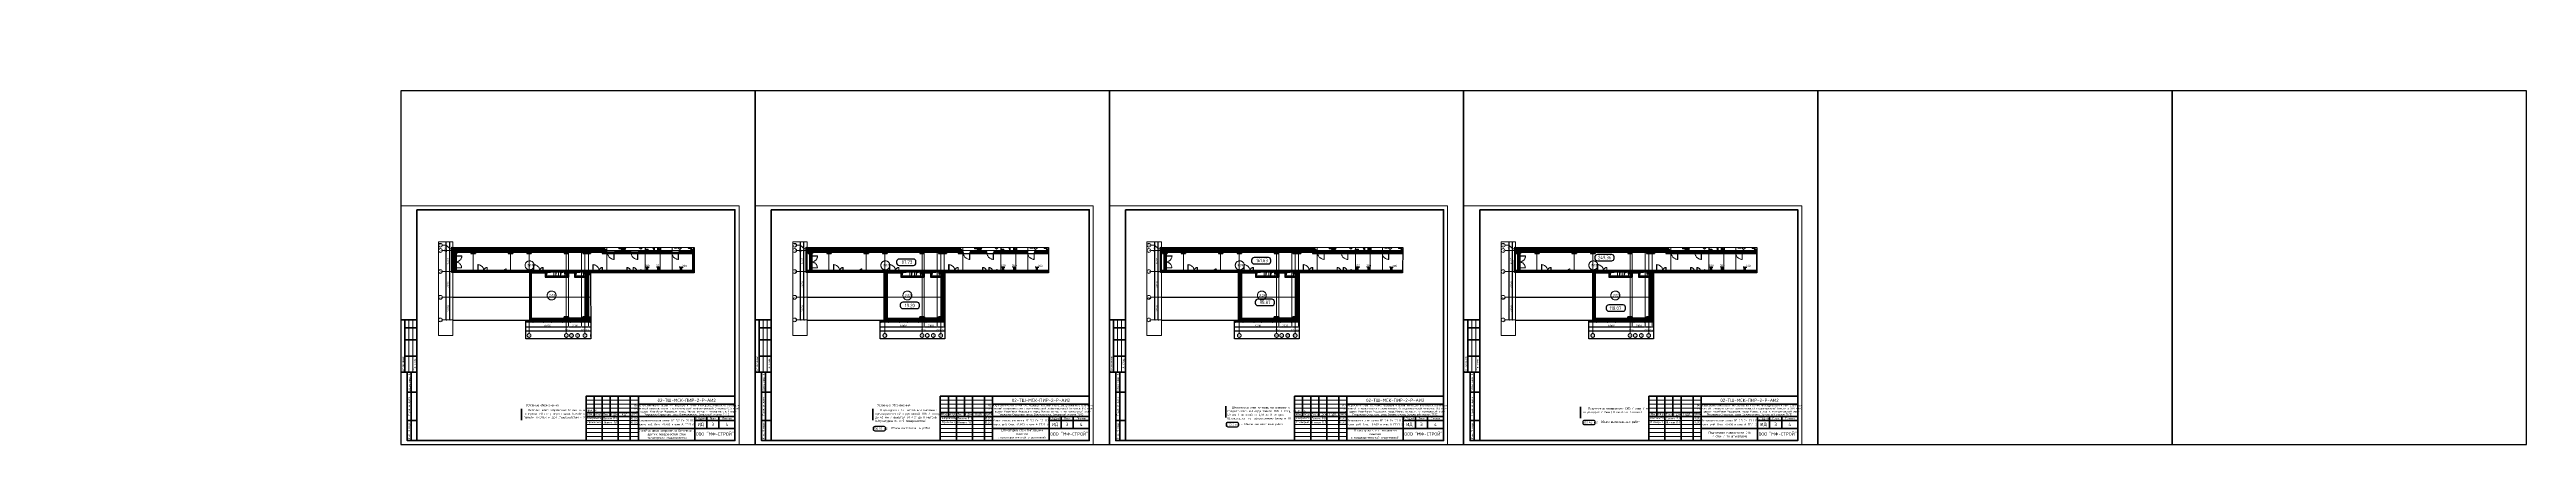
# Paper-space layout '5.n-Ст-Э3-Ш2ч3' of a CAD drawing. Header units: millimetres. Extents: x -436 to 2640, y 0 to 491.
# The model-space entities are those that its viewports show. They can reach past a viewport. Long polylines and large blocks are cut down to what shows.
import ezdxf
from ezdxf.enums import TextEntityAlignment as Align

# ---------------------------------------------------------------- set-up
doc = ezdxf.new("R2018")
doc.units = ezdxf.units.MM
for name, pattern in [('200_ШТРИХ_ш1п0_6_', [160, 100, -60]), ('50_200_ШТРИХ_1Т_ш5_п1_п1_', [700, 500, -100, 0, -100]), ('Штрих', [635, 317.5, -317.5]), ('Штрих короткий', [300, 150, -150]), ('Штриховая _2 мм - 1 мм_', [300, 200, -100])]:
    doc.linetypes.add(name, pattern=pattern)
doc.layers.add('0)ВЭ', color=7, linetype='Continuous', lineweight=15, plot=False)
for name, color, linetype, lineweight in [('0-1', 7, 'Continuous', 5), ('0-2', 7, 'Continuous', 9), ('2) ПГП 4м', 4, 'Continuous', 30), ('2.1) ПГП окна 2.8 м', 5, 'Continuous', 30), ('2.1.2) ПГП мини окна 0.9м -', 200, 'Continuous', 53), ('2.2) ПГП двери 2.4 -', 134, 'Continuous', 60), ('2.3) ПГП шлюз 1.8 м-', 140, 'Continuous', 60), ('3) ЖБ 4м', 3, 'Continuous', 30), ('3.1) ЖБ окна 1.2 м', 102, 'Continuous', 30), ('6) Мини окна 0.4 -', 10, 'Continuous', 30), ('Двери', 7, 'Continuous', 9), ('Импосты витража', 7, 'Continuous', 9), ('Импосты витража-1', 7, 'Continuous', 25), ('Каркас_Импост', 7, 'Continuous', 13), ('Каркас_Импост-1', 7, 'Continuous', 9), ('Контуры', 7, 'Continuous', 9), ('Линии', 7, 'Continuous', 9), ('Линии подступенков', 7, 'Continuous', 9), ('Линии свеса', 7, 'Continuous', 9), ('Линии-2', 7, 'Continuous', 5), ('Марки помещений', 7, 'Continuous', 9), ('Невидимые линии-1', 7, 'Штрих', 9), ('Несущие колонны', 7, 'Continuous', 9), ('Несущие колонны-1', 7, 'Continuous', 35), ('Обобщенные модели', 7, 'Continuous', 9), ('Общие ребра', 7, 'Continuous', 9), ('Ограждение', 7, 'Continuous', 9), ('Ограждение-1', 7, 'Continuous', 25), ('Окна', 7, 'Continuous', 9), ('Оси', 7, 'Continuous', 9), ('Оси-1', 7, 'Continuous', 20), ('Оси-2', 7, '50_200_ШТРИХ_1Т_ш5_п1_п1_', 9), ('Остекление-1', 7, 'Continuous', 9), ('Открывание в плане-2', 7, '200_ШТРИХ_ш1п0_6_', 9), ('Открывание-1', 7, 'Continuous', 9), ('Панель', 7, 'Continuous', 13), ('Перемычка-1', 7, 'Штрих короткий', 9), ('Размеры', 7, 'Continuous', 15), ('Стены', 7, 'Continuous', 9), ('Стены-1', 7, 'Continuous', 13), ('Текстовые примечания', 7, 'Continuous', 9), ('Штриховка разреза-1', 7, 'Continuous', 9), ('Элементы узлов', 7, 'Continuous', 9)]:
    doc.layers.add(name, color=color, linetype=linetype, lineweight=lineweight)
for name, color, linetype, lineweight, true_color in [('Каркас_Импост-2', 7, 'Continuous', 9, 0xaaaaaa), ('Открывание-2', 7, 'Continuous', 9, 0xaaaaaa), ('Панель-1', 7, 'Continuous', 9, 0xaaaaaa), ('Проем-1', 7, 'Continuous', 9, 0xaaaaaa), ('Сантехнические приборы-1', 7, 'Continuous', 9, 0xaaaaaa), ('СТ 1_12', 7, 'Continuous', 90, 0x82a33b), ('СТ-1_1', 7, 'Штриховая _2 мм - 1 мм_', 90, 0x888888), ('Стены-2', 7, 'Continuous', 9, 0xaaaaaa), ('Штриховка разреза-5', 7, 'Continuous', 9, 0x8000ff), ('Элементы узлов-1', 7, 'Continuous', 9, 0x3b3b3b)]:
    doc.layers.add(name, color=color, linetype=linetype, lineweight=lineweight, true_color=true_color)
doc.layers.add('Условные обозначения', color=90, linetype='Continuous')
doc.layers.get('0-2').off()
doc.styles.add('ISOCPEUR_I_1', font='isocpeui.ttf', dxfattribs={"width": 0.85, "height": 2.5})
doc.styles.add('ISOCPEUR_I_2', font='isocpeui.ttf', dxfattribs={"width": 0.85, "height": 2.3})
doc.styles.get("Standard").update_dxf_attribs({"font": 'arial.ttf'})
doc.styles.add('СПДС', font='isocpeur.ttf', dxfattribs={"width": 0.9})
doc.dimstyles.new('Размера А3', dxfattribs={"dimtxt": 200, "dimasz": 100, "dimexe": 70, "dimexo": 100, "dimgap": 20, "dimtad": 1, "dimdec": 0, "dimrnd": 10, "dimzin": 0, "dimdsep": 46, "dimtxsty": 'СПДС', "dimblk": 'ARROWHEAD_6', "dimcen": 1, "dimclrd": 256, "dimclre": 256, "dimclrt": 256, "dimazin": 0, "dimtfac": 1, "dimtdec": 0, "dimtmove": 2, "dimatfit": 3, "dimfxl": 1, "dimtolj": 1, "dimtzin": 0, "dimarcsym": 0})
pattern_1 = [(135, (0, 0), (-35.35534, -35.35534), [])]
pattern_2 = [(45, (0, 0), (-84.85281, 84.85281), [])]
pattern_3 = [(45, (0, 0), (-114.04925, 114.04925), []), (45, (114.05, 0), (-114.04925, 114.04925), [201.612, -40.322, 3.353, -36.97])]
pattern_4 = [(45, (0, 0), (-70.71068, 70.71068), []), (135, (0, 0), (-70.71068, -70.71068), [])]
pattern_5 = [(45, (0, 0), (-85.53659, 85.53659), []), (45, (57.02, 0), (-85.53659, 85.53659), [])]
pattern_6 = [(45, (0, 0), (-35.35534, 35.35534), [])]
pattern_7 = [(45, (430692.084, 425235.447), (-35.35534, 35.35534), [])]

# ---------------------------------------------------------------- blocks, each defined once
blk = doc.blocks.new('*U1094')
at = {"lineweight": 0}
blk.add_lwpolyline([(-415, -5), (5, -5), (5, 292), (-415, 292)], close=True, dxfattribs=at)
at = {"color": 0, "linetype": 'Continuous', "lineweight": 50}
blk.add_lwpolyline([(-395, 287), (0, 287), (0, 0), (-395, 0)], close=True, dxfattribs=at)
at = {"lineweight": 35}
for points in [[(-395, 150), (-415, 150)], [(-410, 85), (-410, 150)], [(-395, 140), (-410, 140)], [(-395, 125), (-410, 125)], [(-395, 105), (-410, 105)], [(-395, 85), (-415, 85)], [(-395, 85), (-407, 85), (-407, 0), (-395, 0)], [(-402, 0), (-402, 85)], [(-395, 60), (-407, 60)], [(-185, 35), (-120, 35)], [(-175, 55), (-175, 30)], [(-165, 55), (-165, 0)], [(-155, 55), (-155, 30)], [(-145, 55), (-145, 0)], [(-130, 55), (-130, 0)], [(-120, 55), (-120, 0)], [(-120, 45), (0, 45)], [(-395, 25), (-407, 25)], [(-185, 30), (0, 30)], [(-120, 15), (0, 15)], [(-50, 30), (-50, 0)], [(-50, 25), (0, 25)], [(-35, 30), (-35, 15)], [(-20, 30), (-20, 15)]]:
    blk.add_lwpolyline(points, dxfattribs=at)
at = {"lineweight": 18}
for points in [[(-405, 85), (-405, 150)], [(-400, 85), (-400, 150)], [(-185, 50), (-120, 50)], [(-185, 45), (-120, 45)], [(-185, 40), (-120, 40)], [(-185, 25), (-120, 25)], [(-185, 20), (-120, 20)], [(-185, 15), (-120, 15)], [(-185, 10), (-120, 10)], [(-185, 5), (-120, 5)]]:
    blk.add_lwpolyline(points, dxfattribs=at)
at = {"lineweight": 35}
blk.add_lwpolyline([(-185, 0), (0, 0), (0, 55), (-185, 55)], close=True, dxfattribs=at)
at = {"lineweight": 0}
blk.add_lwpolyline([(0, -5), (5, -5), (5, 0)], dxfattribs=at)
at = {"lineweight": -2, "char_height": 2.5, "attachment_point": 5, "rotation": 90, "style": 'СПДС'}
for s, insert, width in [('Согласовано', (-412.5, 95), 19.991), ('Гл. спец.', (-397.5, 95), 19.991), ('Взам. инв. N', (-404.5, 72.5), 24.991), ('Подл. и дата', (-404.5, 42.5), 34.991), ('Инв. N подл.', (-404.5, 12.5), 24.991)]:
    blk.add_mtext(s, dxfattribs=dict(at, insert=insert, width=width))
at = {"lineweight": -2, "char_height": 2.5, "style": 'СПДС'}
for s, insert, width, attachment_point in [('Изм.', (-180, 32.5), 10, 5), ('Кол.уч.', (-170, 32.5), 10, 5), ('Лист', (-160, 32.5), 10, 5), ('N док.', (-150, 32.5), 10, 5), ('Подп.', (-137.5, 32.5), 15, 5), ('Дата', (-125, 32.5), 10, 5), ('Разработал', (-183.1, 27.5), 17.953, 4), ('Проверил', (-183.1, 22.5), 17.953, 4), ('Стадия', (-42.5, 27.5), 15, 5), ('Лист', (-27.5, 27.5), 15, 5), ('Листов', (-10, 27.5), 20, 5)]:
    blk.add_mtext(s, dxfattribs=dict(at, insert=insert, width=width, attachment_point=attachment_point))
at = {"insert": (-119.3, 44.6), "char_height": 2.2, "attachment_point": 1, "style": 'СПДС'}
blk.add_mtext_dynamic_manual_height_columns('\\pxqc;Общеобразовательная школа №2, входящая в состав Многофункционального комплекса спортивной направленности с соответствующей инфраструктурой (емкостью 850 мест) \\Pпо адресу: Российская Федерация, город Москва, вн.тер. г. муниципальный округ Покровское-Стрешнево, шоссе Волоколамское, земельный участок 71/15', width=118.293, gutter_width=0, heights=[15.2], dxfattribs=at)
at = {"lineweight": 30, "width": 0.9, "flags": 104}
blk.add_attdef('ШАПКА', text='', height=3, dxfattribs=at).set_placement((-135, 281), align=Align.MIDDLE_CENTER)
at = {"style": 'СПДС'}
for tag, height, p in [('ШИФР_ПРОЕКТА', 4, (-60, 50)), ('НАИМЕНОВАНИЕ_ОБЪЕКТА2', 2.5, (-85, 20)), ('НАИМЕНОВАНИЕ_ЧЕРТЕЖА2', 2.5, (-85, 5)), ('НАИМЕНОВАНИЕ_ЧЕРТЕЖА1', 2.5, (-85, 10)), ('НАИМЕНОВАНИЕ_ОБЪЕКТА', 2.5, (-85, 25)), ('ОРГАНИЗАЦИЯ_РАЗРАБОТЧИК1', 4, (-25, 8.1)), ('СТАДИЯ', 4, (-42.5, 20)), ('ЛИСТ_первый', 4, (-27.5, 20)), ('ЛИСТОВ', 4, (-10, 20))]:
    blk.add_attdef(tag, text='', height=height, dxfattribs=at).set_placement(p, align=Align.MIDDLE_CENTER)
for tag, p in [('РАЗРАБОТЧИК', (-164, 27.5)), ('РУК.ГРУППЫ', (-164, 22.5))]:
    blk.add_attdef(tag, text='', height=2.5, dxfattribs=at).set_placement(p, align=Align.MIDDLE_LEFT)
at = {"style": 'СПДС', "width": 0.9}
for p in [(-129.6, 26.4), (-129.6, 21.4)]:
    blk.add_attdef('ДАТА', p, '', height=2.3, dxfattribs=at)
blk = doc.blocks.new('Ось сетки - Круг_Ø6_00__ISO-2_5_0_9K_-16731441-АИ2_02_План отделки стен 2-го этажа _Часть 2_')
at = {"layer": 'Оси-1'}
blk.add_circle((0, 0), 3, dxfattribs=at)
blk = doc.blocks.new('ARROWHEAD_6')
at = {"color": 0, "linetype": 'Continuous'}
for p, q in [((0, 0), (-1, 0)), ((-0.5, -0.5), (0.5, 0.5))]:
    blk.add_line(p, q, dxfattribs=at)
blk = doc.blocks.new('*D3269')
at = {"layer": 'Defpoints', "color": 0, "transparency": 16777216}
for p in [(205024, 216465), (205130, 216465), (205024, 212815)]:
    blk.add_point(p, dxfattribs=at)
at = {"layer": 'Размеры', "lineweight": -2, "transparency": 16777216}
for p, q in [((205124, 216465), (205200, 216465)), ((205130, 212915), (205130, 216365)), ((205124, 212815), (205200, 212815))]:
    blk.add_line(p, q, dxfattribs=at)
at = {"layer": 'Размеры', "lineweight": -2, "transparency": 16777216, "xscale": 100, "yscale": 100, "zscale": 100}
for p, rotation in [((205130, 216465), 90), ((205130, 212815), 270)]:
    blk.add_blockref('ARROWHEAD_6', p, dxfattribs=dict(at, rotation=rotation))
at = {"layer": 'Размеры', "lineweight": 25, "transparency": 16777216, "insert": (204935, 214640), "char_height": 350, "width": 2.49, "attachment_point": 5, "rotation": 90, "style": 'СПДС'}
blk.add_mtext('\\A1;3650', dxfattribs=at)
blk = doc.blocks.new('*D3270')
at = {"layer": 'Defpoints', "color": 0, "transparency": 16777216}
for p in [(205024, 220615), (205130, 220615), (205024, 216465)]:
    blk.add_point(p, dxfattribs=at)
at = {"layer": 'Размеры', "lineweight": -2, "transparency": 16777216}
for p, q in [((205124, 220615), (205200, 220615)), ((205130, 216565), (205130, 220515)), ((205124, 216465), (205200, 216465))]:
    blk.add_line(p, q, dxfattribs=at)
at = {"layer": 'Размеры', "lineweight": -2, "transparency": 16777216, "xscale": 100, "yscale": 100, "zscale": 100}
for p, rotation in [((205130, 220615), 90), ((205130, 216465), 270)]:
    blk.add_blockref('ARROWHEAD_6', p, dxfattribs=dict(at, rotation=rotation))
at = {"layer": 'Размеры', "lineweight": 25, "transparency": 16777216, "insert": (204935, 218540), "char_height": 350, "width": 2.38, "attachment_point": 5, "rotation": 90, "style": 'СПДС'}
blk.add_mtext('\\A1;4150', dxfattribs=at)
blk = doc.blocks.new('*D3271')
at = {"layer": 'Defpoints', "color": 0, "transparency": 16777216}
for p in [(205024, 224015), (205130, 224015), (205024, 220615)]:
    blk.add_point(p, dxfattribs=at)
at = {"layer": 'Размеры', "lineweight": -2, "transparency": 16777216}
for p, q in [((205124, 224015), (205200, 224015)), ((205130, 220715), (205130, 223915)), ((205124, 220615), (205200, 220615))]:
    blk.add_line(p, q, dxfattribs=at)
at = {"layer": 'Размеры', "lineweight": -2, "transparency": 16777216, "xscale": 100, "yscale": 100, "zscale": 100}
for p, rotation in [((205130, 224015), 90), ((205130, 220615), 270)]:
    blk.add_blockref('ARROWHEAD_6', p, dxfattribs=dict(at, rotation=rotation))
at = {"layer": 'Размеры', "lineweight": 25, "transparency": 16777216, "insert": (204935, 222315), "char_height": 350, "width": 2.56, "attachment_point": 5, "rotation": 90, "style": 'СПДС'}
blk.add_mtext('\\A1;3400', dxfattribs=at)
blk = doc.blocks.new('*D3272')
at = {"layer": 'Defpoints', "color": 0, "transparency": 16777216}
for p in [(205024, 224015), (205130, 224265), (205197, 224265)]:
    blk.add_point(p, dxfattribs=at)
at = {"layer": 'Размеры', "lineweight": -2, "transparency": 16777216}
for p, q in [((205097, 224265), (205060, 224265)), ((205124, 224015), (205200, 224015)), ((205130, 224115), (205130, 224165))]:
    blk.add_line(p, q, dxfattribs=at)
at = {"layer": 'Размеры', "lineweight": -2, "transparency": 16777216, "xscale": 100, "yscale": 100, "zscale": 100}
for p, rotation in [((205130, 224265), 90), ((205130, 224015), 270)]:
    blk.add_blockref('ARROWHEAD_6', p, dxfattribs=dict(at, rotation=rotation))
at = {"layer": 'Размеры', "lineweight": 25, "transparency": 16777216, "insert": (204505, 224140), "char_height": 350, "width": 1.87, "attachment_point": 5, "rotation": 90, "style": 'СПДС'}
blk.add_mtext('\\A1;250', dxfattribs=at)
blk = doc.blocks.new('*D3273')
at = {"layer": 'Defpoints', "color": 0, "transparency": 16777216}
for p in [(205024, 228815), (205130, 228815), (205197, 224265)]:
    blk.add_point(p, dxfattribs=at)
at = {"layer": 'Размеры', "lineweight": -2, "transparency": 16777216}
for p, q in [((205124, 228815), (205200, 228815)), ((205130, 224365), (205130, 228715)), ((205097, 224265), (205060, 224265))]:
    blk.add_line(p, q, dxfattribs=at)
at = {"layer": 'Размеры', "lineweight": -2, "transparency": 16777216, "xscale": 100, "yscale": 100, "zscale": 100}
for p, rotation in [((205130, 228815), 90), ((205130, 224265), 270)]:
    blk.add_blockref('ARROWHEAD_6', p, dxfattribs=dict(at, rotation=rotation))
at = {"layer": 'Размеры', "lineweight": 25, "transparency": 16777216, "insert": (204935, 226540), "char_height": 350, "width": 2.56, "attachment_point": 5, "rotation": 90, "style": 'СПДС'}
blk.add_mtext('\\A1;4550', dxfattribs=at)
blk = doc.blocks.new('*D3282')
at = {"layer": 'Defpoints', "color": 0, "transparency": 16777216}
for p in [(204478, 262265), (204584, 262265), (204478, 212815)]:
    blk.add_point(p, dxfattribs=at)
at = {"layer": 'Размеры', "lineweight": -2, "transparency": 16777216}
for p, q in [((204578, 262265), (204654, 262265)), ((204584, 212915), (204584, 262165)), ((204578, 212815), (204654, 212815))]:
    blk.add_line(p, q, dxfattribs=at)
at = {"layer": 'Размеры', "lineweight": -2, "transparency": 16777216, "xscale": 100, "yscale": 100, "zscale": 100}
for p, rotation in [((204584, 262265), 90), ((204584, 212815), 270)]:
    blk.add_blockref('ARROWHEAD_6', p, dxfattribs=dict(at, rotation=rotation))
at = {"layer": 'Размеры', "lineweight": 25, "transparency": 16777216, "insert": (204389, 237540), "char_height": 350, "width": 3.26, "attachment_point": 5, "rotation": 90, "style": 'СПДС'}
blk.add_mtext('\\A1;49450', dxfattribs=at)
blk = doc.blocks.new('Ось сетки - Круг_Ø6_00__ISO-2_5_0_9K_-16731441-АИ2_03_План отделки стен 3-го этажа _Часть 2_')
at = {"layer": 'Оси-1'}
blk.add_circle((0, 0), 3, dxfattribs=at)
blk = doc.blocks.new('*D5296')
at = {"layer": 'Defpoints', "color": 0, "transparency": 16777216}
for p in [(477642, 424212), (483642, 424212), (483642, 424106)]:
    blk.add_point(p, dxfattribs=at)
at = {"layer": 'Размеры', "lineweight": -2, "transparency": 16777216}
for p, q in [((477642, 424112), (477642, 424036)), ((477742, 424106), (483542, 424106)), ((483642, 424112), (483642, 424036))]:
    blk.add_line(p, q, dxfattribs=at)
at = {"layer": 'Размеры', "lineweight": -2, "transparency": 16777216, "xscale": 100, "yscale": 100, "zscale": 100, "rotation": 180}
blk.add_blockref('ARROWHEAD_6', (477642, 424106), dxfattribs=at)
at = {"layer": 'Размеры', "lineweight": -2, "transparency": 16777216, "xscale": 100, "yscale": 100, "zscale": 100}
blk.add_blockref('ARROWHEAD_6', (483642, 424106), dxfattribs=at)
at = {"layer": 'Размеры', "transparency": 16777216, "insert": (480642, 424301), "char_height": 350, "width": 2.49, "attachment_point": 5, "style": 'СПДС'}
blk.add_mtext('\\A1;6000', dxfattribs=at)
blk = doc.blocks.new('*D5297')
at = {"layer": 'Defpoints', "color": 0, "transparency": 16777216}
for p in [(483642, 424212), (486642, 424212), (486642, 424106)]:
    blk.add_point(p, dxfattribs=at)
at = {"layer": 'Размеры', "lineweight": -2, "transparency": 16777216}
for p, q in [((483642, 424112), (483642, 424036)), ((483742, 424106), (486542, 424106)), ((486642, 424112), (486642, 424036))]:
    blk.add_line(p, q, dxfattribs=at)
at = {"layer": 'Размеры', "lineweight": -2, "transparency": 16777216, "xscale": 100, "yscale": 100, "zscale": 100, "rotation": 180}
blk.add_blockref('ARROWHEAD_6', (483642, 424106), dxfattribs=at)
at = {"layer": 'Размеры', "lineweight": -2, "transparency": 16777216, "xscale": 100, "yscale": 100, "zscale": 100}
blk.add_blockref('ARROWHEAD_6', (486642, 424106), dxfattribs=at)
at = {"layer": 'Размеры', "transparency": 16777216, "insert": (485142, 424301), "char_height": 350, "width": 2.49, "attachment_point": 5, "style": 'СПДС'}
blk.add_mtext('\\A1;3000', dxfattribs=at)
blk = doc.blocks.new('*D5298')
at = {"layer": 'Defpoints', "color": 0, "transparency": 16777216}
for p in [(486642, 424212), (492642, 424212), (492642, 424106)]:
    blk.add_point(p, dxfattribs=at)
at = {"layer": 'Размеры', "lineweight": -2, "transparency": 16777216}
for p, q in [((486642, 424112), (486642, 424036)), ((486742, 424106), (492542, 424106)), ((492642, 424112), (492642, 424036))]:
    blk.add_line(p, q, dxfattribs=at)
at = {"layer": 'Размеры', "lineweight": -2, "transparency": 16777216, "xscale": 100, "yscale": 100, "zscale": 100, "rotation": 180}
blk.add_blockref('ARROWHEAD_6', (486642, 424106), dxfattribs=at)
at = {"layer": 'Размеры', "lineweight": -2, "transparency": 16777216, "xscale": 100, "yscale": 100, "zscale": 100}
blk.add_blockref('ARROWHEAD_6', (492642, 424106), dxfattribs=at)
at = {"layer": 'Размеры', "transparency": 16777216, "insert": (489642, 424301), "char_height": 350, "width": 2.49, "attachment_point": 5, "style": 'СПДС'}
blk.add_mtext('\\A1;6000', dxfattribs=at)
blk = doc.blocks.new('*D5299')
at = {"layer": 'Defpoints', "color": 0, "transparency": 16777216}
for p in [(492642, 424212), (495642, 424212), (495642, 424106)]:
    blk.add_point(p, dxfattribs=at)
at = {"layer": 'Размеры', "lineweight": -2, "transparency": 16777216}
for p, q in [((492642, 424112), (492642, 424036)), ((492742, 424106), (495542, 424106)), ((495642, 424112), (495642, 424036))]:
    blk.add_line(p, q, dxfattribs=at)
at = {"layer": 'Размеры', "lineweight": -2, "transparency": 16777216, "xscale": 100, "yscale": 100, "zscale": 100, "rotation": 180}
blk.add_blockref('ARROWHEAD_6', (492642, 424106), dxfattribs=at)
at = {"layer": 'Размеры', "lineweight": -2, "transparency": 16777216, "xscale": 100, "yscale": 100, "zscale": 100}
blk.add_blockref('ARROWHEAD_6', (495642, 424106), dxfattribs=at)
at = {"layer": 'Размеры', "transparency": 16777216, "insert": (494142, 424301), "char_height": 350, "width": 2.49, "attachment_point": 5, "style": 'СПДС'}
blk.add_mtext('\\A1;3000', dxfattribs=at)
blk = doc.blocks.new('*D5300')
at = {"layer": 'Defpoints', "color": 0, "transparency": 16777216}
for p in [(495642, 424212), (501642, 424212), (501642, 424106)]:
    blk.add_point(p, dxfattribs=at)
at = {"layer": 'Размеры', "lineweight": -2, "transparency": 16777216}
for p, q in [((495642, 424112), (495642, 424036)), ((495742, 424106), (501542, 424106)), ((501642, 424112), (501642, 424036))]:
    blk.add_line(p, q, dxfattribs=at)
at = {"layer": 'Размеры', "lineweight": -2, "transparency": 16777216, "xscale": 100, "yscale": 100, "zscale": 100, "rotation": 180}
blk.add_blockref('ARROWHEAD_6', (495642, 424106), dxfattribs=at)
at = {"layer": 'Размеры', "lineweight": -2, "transparency": 16777216, "xscale": 100, "yscale": 100, "zscale": 100}
blk.add_blockref('ARROWHEAD_6', (501642, 424106), dxfattribs=at)
at = {"layer": 'Размеры', "transparency": 16777216, "insert": (498642, 424301), "char_height": 350, "width": 2.49, "attachment_point": 5, "style": 'СПДС'}
blk.add_mtext('\\A1;6000', dxfattribs=at)
blk = doc.blocks.new('*D5301')
at = {"layer": 'Defpoints', "color": 0, "transparency": 16777216}
for p in [(501642, 424212), (501992, 424285), (501992, 424106)]:
    blk.add_point(p, dxfattribs=at)
at = {"layer": 'Размеры', "lineweight": -2, "transparency": 16777216}
for p, q in [((501642, 424112), (501642, 424036)), ((501742, 424106), (501892, 424106)), ((501992, 424185), (501992, 424036))]:
    blk.add_line(p, q, dxfattribs=at)
at = {"layer": 'Размеры', "lineweight": -2, "transparency": 16777216, "xscale": 100, "yscale": 100, "zscale": 100, "rotation": 180}
blk.add_blockref('ARROWHEAD_6', (501642, 424106), dxfattribs=at)
at = {"layer": 'Размеры', "lineweight": -2, "transparency": 16777216, "xscale": 100, "yscale": 100, "zscale": 100}
blk.add_blockref('ARROWHEAD_6', (501992, 424106), dxfattribs=at)
at = {"layer": 'Размеры', "transparency": 16777216, "insert": (501817, 423481), "char_height": 350, "width": 1.87, "attachment_point": 5, "style": 'СПДС'}
blk.add_mtext('\\A1;350', dxfattribs=at)
blk = doc.blocks.new('*D5302')
at = {"layer": 'Defpoints', "color": 0, "transparency": 16777216}
for p in [(501992, 424285), (504092, 424285), (504092, 424106)]:
    blk.add_point(p, dxfattribs=at)
at = {"layer": 'Размеры', "lineweight": -2, "transparency": 16777216}
for p, q in [((501992, 424185), (501992, 424036)), ((502092, 424106), (503992, 424106)), ((504092, 424185), (504092, 424036))]:
    blk.add_line(p, q, dxfattribs=at)
at = {"layer": 'Размеры', "lineweight": -2, "transparency": 16777216, "xscale": 100, "yscale": 100, "zscale": 100, "rotation": 180}
blk.add_blockref('ARROWHEAD_6', (501992, 424106), dxfattribs=at)
at = {"layer": 'Размеры', "lineweight": -2, "transparency": 16777216, "xscale": 100, "yscale": 100, "zscale": 100}
blk.add_blockref('ARROWHEAD_6', (504092, 424106), dxfattribs=at)
at = {"layer": 'Размеры', "transparency": 16777216, "insert": (503042, 424301), "char_height": 350, "width": 2.3, "attachment_point": 5, "style": 'СПДС'}
blk.add_mtext('\\A1;2100', dxfattribs=at)
blk = doc.blocks.new('*D5303')
at = {"layer": 'Defpoints', "color": 0, "transparency": 16777216}
for p in [(504092, 424285), (504642, 424212), (504642, 424106)]:
    blk.add_point(p, dxfattribs=at)
at = {"layer": 'Размеры', "lineweight": -2, "transparency": 16777216}
for p, q in [((504092, 424185), (504092, 424036)), ((504192, 424106), (504542, 424106)), ((504642, 424112), (504642, 424036))]:
    blk.add_line(p, q, dxfattribs=at)
at = {"layer": 'Размеры', "lineweight": -2, "transparency": 16777216, "xscale": 100, "yscale": 100, "zscale": 100, "rotation": 180}
blk.add_blockref('ARROWHEAD_6', (504092, 424106), dxfattribs=at)
at = {"layer": 'Размеры', "lineweight": -2, "transparency": 16777216, "xscale": 100, "yscale": 100, "zscale": 100}
blk.add_blockref('ARROWHEAD_6', (504642, 424106), dxfattribs=at)
at = {"layer": 'Размеры', "transparency": 16777216, "insert": (504367, 423481), "char_height": 350, "width": 1.87, "attachment_point": 5, "style": 'СПДС'}
blk.add_mtext('\\A1;550', dxfattribs=at)
blk = doc.blocks.new('*D5304')
at = {"layer": 'Defpoints', "color": 0, "transparency": 16777216}
for p in [(504642, 424212), (505192, 424285), (505192, 424106)]:
    blk.add_point(p, dxfattribs=at)
at = {"layer": 'Размеры', "lineweight": -2, "transparency": 16777216}
for p, q in [((504642, 424112), (504642, 424036)), ((504742, 424106), (505092, 424106)), ((505192, 424185), (505192, 424036))]:
    blk.add_line(p, q, dxfattribs=at)
at = {"layer": 'Размеры', "lineweight": -2, "transparency": 16777216, "xscale": 100, "yscale": 100, "zscale": 100, "rotation": 180}
blk.add_blockref('ARROWHEAD_6', (504642, 424106), dxfattribs=at)
at = {"layer": 'Размеры', "lineweight": -2, "transparency": 16777216, "xscale": 100, "yscale": 100, "zscale": 100}
blk.add_blockref('ARROWHEAD_6', (505192, 424106), dxfattribs=at)
at = {"layer": 'Размеры', "transparency": 16777216, "insert": (504917, 423481), "char_height": 350, "width": 1.87, "attachment_point": 5, "style": 'СПДС'}
blk.add_mtext('\\A1;550', dxfattribs=at)
blk = doc.blocks.new('*D5305')
at = {"layer": 'Defpoints', "color": 0, "transparency": 16777216}
for p in [(505192, 424285), (508192, 424212), (508192, 424106)]:
    blk.add_point(p, dxfattribs=at)
at = {"layer": 'Размеры', "lineweight": -2, "transparency": 16777216}
for p, q in [((505192, 424185), (505192, 424036)), ((505292, 424106), (508092, 424106)), ((508192, 424112), (508192, 424036))]:
    blk.add_line(p, q, dxfattribs=at)
at = {"layer": 'Размеры', "lineweight": -2, "transparency": 16777216, "xscale": 100, "yscale": 100, "zscale": 100, "rotation": 180}
blk.add_blockref('ARROWHEAD_6', (505192, 424106), dxfattribs=at)
at = {"layer": 'Размеры', "lineweight": -2, "transparency": 16777216, "xscale": 100, "yscale": 100, "zscale": 100}
blk.add_blockref('ARROWHEAD_6', (508192, 424106), dxfattribs=at)
at = {"layer": 'Размеры', "transparency": 16777216, "insert": (506692, 424301), "char_height": 350, "width": 2.49, "attachment_point": 5, "style": 'СПДС'}
blk.add_mtext('\\A1;3000', dxfattribs=at)
blk = doc.blocks.new('*D5306')
at = {"layer": 'Defpoints', "color": 0, "transparency": 16777216}
for p in [(508192, 424212), (514342, 424212), (514342, 424106)]:
    blk.add_point(p, dxfattribs=at)
at = {"layer": 'Размеры', "lineweight": -2, "transparency": 16777216}
for p, q in [((508192, 424112), (508192, 424036)), ((508292, 424106), (514242, 424106)), ((514342, 424112), (514342, 424036))]:
    blk.add_line(p, q, dxfattribs=at)
at = {"layer": 'Размеры', "lineweight": -2, "transparency": 16777216, "xscale": 100, "yscale": 100, "zscale": 100, "rotation": 180}
blk.add_blockref('ARROWHEAD_6', (508192, 424106), dxfattribs=at)
at = {"layer": 'Размеры', "lineweight": -2, "transparency": 16777216, "xscale": 100, "yscale": 100, "zscale": 100}
blk.add_blockref('ARROWHEAD_6', (514342, 424106), dxfattribs=at)
at = {"layer": 'Размеры', "transparency": 16777216, "insert": (511267, 424301), "char_height": 350, "width": 2.3, "attachment_point": 5, "style": 'СПДС'}
blk.add_mtext('\\A1;6150', dxfattribs=at)
blk = doc.blocks.new('*D5307')
at = {"layer": 'Defpoints', "color": 0, "transparency": 16777216}
for p in [(514342, 424212), (516742, 424212), (516742, 424106)]:
    blk.add_point(p, dxfattribs=at)
at = {"layer": 'Размеры', "lineweight": -2, "transparency": 16777216}
for p, q in [((514342, 424112), (514342, 424036)), ((514442, 424106), (516642, 424106)), ((516742, 424112), (516742, 424036))]:
    blk.add_line(p, q, dxfattribs=at)
at = {"layer": 'Размеры', "lineweight": -2, "transparency": 16777216, "xscale": 100, "yscale": 100, "zscale": 100, "rotation": 180}
blk.add_blockref('ARROWHEAD_6', (514342, 424106), dxfattribs=at)
at = {"layer": 'Размеры', "lineweight": -2, "transparency": 16777216, "xscale": 100, "yscale": 100, "zscale": 100}
blk.add_blockref('ARROWHEAD_6', (516742, 424106), dxfattribs=at)
at = {"layer": 'Размеры', "transparency": 16777216, "insert": (515542, 424301), "char_height": 350, "width": 2.56, "attachment_point": 5, "style": 'СПДС'}
blk.add_mtext('\\A1;2400', dxfattribs=at)
blk = doc.blocks.new('*D5308')
at = {"layer": 'Defpoints', "color": 0, "transparency": 16777216}
for p in [(516742, 424212), (518692, 424212), (518692, 424106)]:
    blk.add_point(p, dxfattribs=at)
at = {"layer": 'Размеры', "lineweight": -2, "transparency": 16777216}
for p, q in [((516742, 424112), (516742, 424036)), ((516842, 424106), (518592, 424106)), ((518692, 424112), (518692, 424036))]:
    blk.add_line(p, q, dxfattribs=at)
at = {"layer": 'Размеры', "lineweight": -2, "transparency": 16777216, "xscale": 100, "yscale": 100, "zscale": 100, "rotation": 180}
blk.add_blockref('ARROWHEAD_6', (516742, 424106), dxfattribs=at)
at = {"layer": 'Размеры', "lineweight": -2, "transparency": 16777216, "xscale": 100, "yscale": 100, "zscale": 100}
blk.add_blockref('ARROWHEAD_6', (518692, 424106), dxfattribs=at)
at = {"layer": 'Размеры', "transparency": 16777216, "insert": (517717, 424301), "char_height": 350, "width": 2.3, "attachment_point": 5, "style": 'СПДС'}
blk.add_mtext('\\A1;1950', dxfattribs=at)
blk = doc.blocks.new('*D5309')
at = {"layer": 'Defpoints', "color": 0, "transparency": 16777216}
for p in [(518692, 424212), (522142, 424212), (522142, 424106)]:
    blk.add_point(p, dxfattribs=at)
at = {"layer": 'Размеры', "lineweight": -2, "transparency": 16777216}
for p, q in [((518692, 424112), (518692, 424036)), ((518792, 424106), (522042, 424106)), ((522142, 424112), (522142, 424036))]:
    blk.add_line(p, q, dxfattribs=at)
at = {"layer": 'Размеры', "lineweight": -2, "transparency": 16777216, "xscale": 100, "yscale": 100, "zscale": 100, "rotation": 180}
blk.add_blockref('ARROWHEAD_6', (518692, 424106), dxfattribs=at)
at = {"layer": 'Размеры', "lineweight": -2, "transparency": 16777216, "xscale": 100, "yscale": 100, "zscale": 100}
blk.add_blockref('ARROWHEAD_6', (522142, 424106), dxfattribs=at)
at = {"layer": 'Размеры', "transparency": 16777216, "insert": (520417, 424301), "char_height": 350, "width": 2.56, "attachment_point": 5, "style": 'СПДС'}
blk.add_mtext('\\A1;3450', dxfattribs=at)
blk = doc.blocks.new('*D5310')
at = {"layer": 'Defpoints', "color": 0, "transparency": 16777216}
for p in [(522142, 424212), (526392, 424212), (526392, 424106)]:
    blk.add_point(p, dxfattribs=at)
at = {"layer": 'Размеры', "lineweight": -2, "transparency": 16777216}
for p, q in [((522142, 424112), (522142, 424036)), ((522242, 424106), (526292, 424106)), ((526392, 424112), (526392, 424036))]:
    blk.add_line(p, q, dxfattribs=at)
at = {"layer": 'Размеры', "lineweight": -2, "transparency": 16777216, "xscale": 100, "yscale": 100, "zscale": 100, "rotation": 180}
blk.add_blockref('ARROWHEAD_6', (522142, 424106), dxfattribs=at)
at = {"layer": 'Размеры', "lineweight": -2, "transparency": 16777216, "xscale": 100, "yscale": 100, "zscale": 100}
blk.add_blockref('ARROWHEAD_6', (526392, 424106), dxfattribs=at)
at = {"layer": 'Размеры', "transparency": 16777216, "insert": (524267, 424301), "char_height": 350, "width": 2.56, "attachment_point": 5, "style": 'СПДС'}
blk.add_mtext('\\A1;4250', dxfattribs=at)
blk = doc.blocks.new('*D5312')
at = {"layer": 'Defpoints', "color": 0, "transparency": 16777216}
for p in [(430692, 423578), (534192, 423578), (534192, 423472)]:
    blk.add_point(p, dxfattribs=at)
at = {"layer": 'Размеры', "lineweight": -2, "transparency": 16777216}
for p, q in [((430692, 423478), (430692, 423402)), ((430792, 423472), (534092, 423472)), ((534192, 423478), (534192, 423402))]:
    blk.add_line(p, q, dxfattribs=at)
at = {"layer": 'Размеры', "lineweight": -2, "transparency": 16777216, "xscale": 100, "yscale": 100, "zscale": 100, "rotation": 180}
blk.add_blockref('ARROWHEAD_6', (430692, 423472), dxfattribs=at)
at = {"layer": 'Размеры', "lineweight": -2, "transparency": 16777216, "xscale": 100, "yscale": 100, "zscale": 100}
blk.add_blockref('ARROWHEAD_6', (534192, 423472), dxfattribs=at)
at = {"layer": 'Размеры', "transparency": 16777216, "insert": (482442, 423667), "char_height": 350, "width": 3.54, "attachment_point": 5, "style": 'СПДС'}
blk.add_mtext('\\A1;103500', dxfattribs=at)
blk = doc.blocks.new('*D5319')
at = {"layer": 'Defpoints', "color": 0, "transparency": 16777216}
for p in [(477642, 437266), (483642, 437266), (483642, 437160)]:
    blk.add_point(p, dxfattribs=at)
at = {"layer": 'Размеры', "lineweight": -2, "transparency": 16777216}
for p, q in [((477642, 437166), (477642, 437090)), ((477742, 437160), (483542, 437160)), ((483642, 437166), (483642, 437090))]:
    blk.add_line(p, q, dxfattribs=at)
at = {"layer": 'Размеры', "lineweight": -2, "transparency": 16777216, "xscale": 100, "yscale": 100, "zscale": 100, "rotation": 180}
blk.add_blockref('ARROWHEAD_6', (477642, 437160), dxfattribs=at)
at = {"layer": 'Размеры', "lineweight": -2, "transparency": 16777216, "xscale": 100, "yscale": 100, "zscale": 100}
blk.add_blockref('ARROWHEAD_6', (483642, 437160), dxfattribs=at)
at = {"layer": 'Размеры', "transparency": 16777216, "insert": (480642, 437355), "char_height": 350, "width": 2.49, "attachment_point": 5, "style": 'СПДС'}
blk.add_mtext('\\A1;6000', dxfattribs=at)
blk = doc.blocks.new('*D5320')
at = {"layer": 'Defpoints', "color": 0, "transparency": 16777216}
for p in [(483642, 437266), (486642, 437266), (486642, 437160)]:
    blk.add_point(p, dxfattribs=at)
at = {"layer": 'Размеры', "lineweight": -2, "transparency": 16777216}
for p, q in [((483642, 437166), (483642, 437090)), ((483742, 437160), (486542, 437160)), ((486642, 437166), (486642, 437090))]:
    blk.add_line(p, q, dxfattribs=at)
at = {"layer": 'Размеры', "lineweight": -2, "transparency": 16777216, "xscale": 100, "yscale": 100, "zscale": 100, "rotation": 180}
blk.add_blockref('ARROWHEAD_6', (483642, 437160), dxfattribs=at)
at = {"layer": 'Размеры', "lineweight": -2, "transparency": 16777216, "xscale": 100, "yscale": 100, "zscale": 100}
blk.add_blockref('ARROWHEAD_6', (486642, 437160), dxfattribs=at)
at = {"layer": 'Размеры', "transparency": 16777216, "insert": (485142, 437355), "char_height": 350, "width": 2.49, "attachment_point": 5, "style": 'СПДС'}
blk.add_mtext('\\A1;3000', dxfattribs=at)
blk = doc.blocks.new('*D5321')
at = {"layer": 'Defpoints', "color": 0, "transparency": 16777216}
for p in [(486642, 437266), (492642, 437266), (492642, 437160)]:
    blk.add_point(p, dxfattribs=at)
at = {"layer": 'Размеры', "lineweight": -2, "transparency": 16777216}
for p, q in [((486642, 437166), (486642, 437090)), ((486742, 437160), (492542, 437160)), ((492642, 437166), (492642, 437090))]:
    blk.add_line(p, q, dxfattribs=at)
at = {"layer": 'Размеры', "lineweight": -2, "transparency": 16777216, "xscale": 100, "yscale": 100, "zscale": 100, "rotation": 180}
blk.add_blockref('ARROWHEAD_6', (486642, 437160), dxfattribs=at)
at = {"layer": 'Размеры', "lineweight": -2, "transparency": 16777216, "xscale": 100, "yscale": 100, "zscale": 100}
blk.add_blockref('ARROWHEAD_6', (492642, 437160), dxfattribs=at)
at = {"layer": 'Размеры', "transparency": 16777216, "insert": (489642, 437355), "char_height": 350, "width": 2.49, "attachment_point": 5, "style": 'СПДС'}
blk.add_mtext('\\A1;6000', dxfattribs=at)
blk = doc.blocks.new('*D5322')
at = {"layer": 'Defpoints', "color": 0, "transparency": 16777216}
for p in [(492642, 437266), (495642, 437266), (495642, 437160)]:
    blk.add_point(p, dxfattribs=at)
at = {"layer": 'Размеры', "lineweight": -2, "transparency": 16777216}
for p, q in [((492642, 437166), (492642, 437090)), ((492742, 437160), (495542, 437160)), ((495642, 437166), (495642, 437090))]:
    blk.add_line(p, q, dxfattribs=at)
at = {"layer": 'Размеры', "lineweight": -2, "transparency": 16777216, "xscale": 100, "yscale": 100, "zscale": 100, "rotation": 180}
blk.add_blockref('ARROWHEAD_6', (492642, 437160), dxfattribs=at)
at = {"layer": 'Размеры', "lineweight": -2, "transparency": 16777216, "xscale": 100, "yscale": 100, "zscale": 100}
blk.add_blockref('ARROWHEAD_6', (495642, 437160), dxfattribs=at)
at = {"layer": 'Размеры', "transparency": 16777216, "insert": (494142, 437355), "char_height": 350, "width": 2.49, "attachment_point": 5, "style": 'СПДС'}
blk.add_mtext('\\A1;3000', dxfattribs=at)
blk = doc.blocks.new('*D5323')
at = {"layer": 'Defpoints', "color": 0, "transparency": 16777216}
for p in [(495642, 437266), (501642, 437266), (501642, 437160)]:
    blk.add_point(p, dxfattribs=at)
at = {"layer": 'Размеры', "lineweight": -2, "transparency": 16777216}
for p, q in [((495642, 437166), (495642, 437090)), ((495742, 437160), (501542, 437160)), ((501642, 437166), (501642, 437090))]:
    blk.add_line(p, q, dxfattribs=at)
at = {"layer": 'Размеры', "lineweight": -2, "transparency": 16777216, "xscale": 100, "yscale": 100, "zscale": 100, "rotation": 180}
blk.add_blockref('ARROWHEAD_6', (495642, 437160), dxfattribs=at)
at = {"layer": 'Размеры', "lineweight": -2, "transparency": 16777216, "xscale": 100, "yscale": 100, "zscale": 100}
blk.add_blockref('ARROWHEAD_6', (501642, 437160), dxfattribs=at)
at = {"layer": 'Размеры', "transparency": 16777216, "insert": (498642, 437355), "char_height": 350, "width": 2.49, "attachment_point": 5, "style": 'СПДС'}
blk.add_mtext('\\A1;6000', dxfattribs=at)
blk = doc.blocks.new('*D5324')
at = {"layer": 'Defpoints', "color": 0, "transparency": 16777216}
for p in [(501642, 437266), (504642, 437266), (504642, 437160)]:
    blk.add_point(p, dxfattribs=at)
at = {"layer": 'Размеры', "lineweight": -2, "transparency": 16777216}
for p, q in [((501642, 437166), (501642, 437090)), ((501742, 437160), (504542, 437160)), ((504642, 437166), (504642, 437090))]:
    blk.add_line(p, q, dxfattribs=at)
at = {"layer": 'Размеры', "lineweight": -2, "transparency": 16777216, "xscale": 100, "yscale": 100, "zscale": 100, "rotation": 180}
blk.add_blockref('ARROWHEAD_6', (501642, 437160), dxfattribs=at)
at = {"layer": 'Размеры', "lineweight": -2, "transparency": 16777216, "xscale": 100, "yscale": 100, "zscale": 100}
blk.add_blockref('ARROWHEAD_6', (504642, 437160), dxfattribs=at)
at = {"layer": 'Размеры', "transparency": 16777216, "insert": (503142, 437355), "char_height": 350, "width": 2.49, "attachment_point": 5, "style": 'СПДС'}
blk.add_mtext('\\A1;3000', dxfattribs=at)
blk = doc.blocks.new('*D5325')
at = {"layer": 'Defpoints', "color": 0, "transparency": 16777216}
for p in [(504642, 437266), (505192, 437160), (505192, 436700)]:
    blk.add_point(p, dxfattribs=at)
at = {"layer": 'Размеры', "lineweight": -2, "transparency": 16777216}
for p, q in [((504642, 437166), (504642, 437090)), ((504742, 437160), (505092, 437160)), ((505192, 436800), (505192, 437230))]:
    blk.add_line(p, q, dxfattribs=at)
at = {"layer": 'Размеры', "lineweight": -2, "transparency": 16777216, "xscale": 100, "yscale": 100, "zscale": 100, "rotation": 180}
blk.add_blockref('ARROWHEAD_6', (504642, 437160), dxfattribs=at)
at = {"layer": 'Размеры', "lineweight": -2, "transparency": 16777216, "xscale": 100, "yscale": 100, "zscale": 100}
blk.add_blockref('ARROWHEAD_6', (505192, 437160), dxfattribs=at)
at = {"layer": 'Размеры', "transparency": 16777216, "insert": (504917, 437785), "char_height": 350, "width": 1.87, "attachment_point": 5, "style": 'СПДС'}
blk.add_mtext('\\A1;550', dxfattribs=at)
blk = doc.blocks.new('*D5326')
at = {"layer": 'Defpoints', "color": 0, "transparency": 16777216}
for p in [(459092, 437786), (505192, 437680), (505192, 436700)]:
    blk.add_point(p, dxfattribs=at)
at = {"layer": 'Размеры', "lineweight": -2, "transparency": 16777216}
for p, q in [((459092, 437686), (459092, 437610)), ((459192, 437680), (505092, 437680)), ((505192, 436800), (505192, 437750))]:
    blk.add_line(p, q, dxfattribs=at)
at = {"layer": 'Размеры', "lineweight": -2, "transparency": 16777216, "xscale": 100, "yscale": 100, "zscale": 100, "rotation": 180}
blk.add_blockref('ARROWHEAD_6', (459092, 437680), dxfattribs=at)
at = {"layer": 'Размеры', "lineweight": -2, "transparency": 16777216, "xscale": 100, "yscale": 100, "zscale": 100}
blk.add_blockref('ARROWHEAD_6', (505192, 437680), dxfattribs=at)
at = {"layer": 'Размеры', "transparency": 16777216, "insert": (482142, 437875), "char_height": 350, "width": 3, "attachment_point": 5, "style": 'СПДС'}
blk.add_mtext('\\A1;46100', dxfattribs=at)
blk = doc.blocks.new('*D5368')
at = {"layer": 'Defpoints', "color": 0, "transparency": 16777216}
for p in [(520042, 433147), (520242, 433716), (520242, 433143)]:
    blk.add_point(p, dxfattribs=at)
at = {"layer": 'Размеры', "lineweight": -2, "transparency": 16777216}
for p, q in [((519942, 433716), (519842, 433716)), ((520042, 433247), (520042, 433786)), ((520042, 433716), (520242, 433716)), ((520242, 433243), (520242, 433786)), ((520342, 433716), (520442, 433716))]:
    blk.add_line(p, q, dxfattribs=at)
at = {"layer": 'Размеры', "lineweight": -2, "transparency": 16777216, "xscale": 100, "yscale": 100, "zscale": 100}
blk.add_blockref('ARROWHEAD_6', (520042, 433716), dxfattribs=at)
at = {"layer": 'Размеры', "lineweight": -2, "transparency": 16777216, "xscale": 100, "yscale": 100, "zscale": 100, "rotation": 180}
blk.add_blockref('ARROWHEAD_6', (520242, 433716), dxfattribs=at)
at = {"layer": 'Размеры', "transparency": 16777216, "insert": (520274, 434109), "char_height": 350, "width": 1.87, "attachment_point": 1, "line_spacing_factor": 1.149209, "style": 'СПДС'}
blk.add_mtext('\\A1;200', dxfattribs=at)
blk = doc.blocks.new('*D5369')
at = {"layer": 'Defpoints', "color": 0, "transparency": 16777216}
for p in [(514592, 433147), (514792, 433716), (514792, 433143)]:
    blk.add_point(p, dxfattribs=at)
at = {"layer": 'Размеры', "lineweight": -2, "transparency": 16777216}
for p, q in [((514492, 433716), (514392, 433716)), ((514592, 433247), (514592, 433786)), ((514592, 433716), (514792, 433716)), ((514792, 433243), (514792, 433786)), ((514892, 433716), (514992, 433716))]:
    blk.add_line(p, q, dxfattribs=at)
at = {"layer": 'Размеры', "lineweight": -2, "transparency": 16777216, "xscale": 100, "yscale": 100, "zscale": 100}
blk.add_blockref('ARROWHEAD_6', (514592, 433716), dxfattribs=at)
at = {"layer": 'Размеры', "lineweight": -2, "transparency": 16777216, "xscale": 100, "yscale": 100, "zscale": 100, "rotation": 180}
blk.add_blockref('ARROWHEAD_6', (514792, 433716), dxfattribs=at)
at = {"layer": 'Размеры', "transparency": 16777216, "insert": (514692, 433991), "char_height": 350, "width": 1.87, "attachment_point": 5, "style": 'СПДС'}
blk.add_mtext('\\A1;200', dxfattribs=at)
blk = doc.blocks.new('*D5370')
at = {"layer": 'Defpoints', "color": 0, "transparency": 16777216}
for p in [(516392, 433143), (516592, 433716), (516592, 433147)]:
    blk.add_point(p, dxfattribs=at)
at = {"layer": 'Размеры', "lineweight": -2, "transparency": 16777216}
for p, q in [((516292, 433716), (516192, 433716)), ((516392, 433243), (516392, 433786)), ((516392, 433716), (516592, 433716)), ((516592, 433247), (516592, 433786)), ((516692, 433716), (516792, 433716))]:
    blk.add_line(p, q, dxfattribs=at)
at = {"layer": 'Размеры', "lineweight": -2, "transparency": 16777216, "xscale": 100, "yscale": 100, "zscale": 100}
blk.add_blockref('ARROWHEAD_6', (516392, 433716), dxfattribs=at)
at = {"layer": 'Размеры', "lineweight": -2, "transparency": 16777216, "xscale": 100, "yscale": 100, "zscale": 100, "rotation": 180}
blk.add_blockref('ARROWHEAD_6', (516592, 433716), dxfattribs=at)
at = {"layer": 'Размеры', "transparency": 16777216, "insert": (516492, 433991), "char_height": 350, "width": 1.87, "attachment_point": 5, "style": 'СПДС'}
blk.add_mtext('\\A1;200', dxfattribs=at)
blk = doc.blocks.new('BSC_Колонна _Прямоугольная - 500х500-V51-АИ2_03_План отделки стен 3-го этажа _Часть 2_')
at = {"layer": 'Несущие колонны'}
h = blk.add_hatch(dxfattribs=at)
h.set_pattern_fill('FP_59', color=256, style=0, pattern_type=2)
h.set_pattern_definition([(45, (-61950, -150), (-114.04925, 114.04925), []), (45, (-61835.95, -150), (-114.04925, 114.04925), [201.613, -40.323, 3.353, -36.97])])
h.paths.add_polyline_path([(-250, -250), (250, -250), (250, 250), (-250, 250)], flags=0)
at = {"layer": 'Несущие колонны-1'}
for p, q in [((250, 250), (-250, 250)), ((-250, 250), (-250, -250)), ((250, -250), (250, 250)), ((-250, -250), (250, -250))]:
    blk.add_line(p, q, dxfattribs=at)
blk = doc.blocks.new('BSC_Колонна _Прямоугольная - 500х500-V52-АИ2_03_План отделки стен 3-го этажа _Часть 2_')
at = {"layer": 'Несущие колонны'}
h = blk.add_hatch(dxfattribs=at)
h.set_pattern_fill('FP_60', color=256, style=0, pattern_type=2)
h.set_pattern_definition([(45, (-73950, -150), (-114.04925, 114.04925), []), (45, (-73835.95, -150), (-114.04925, 114.04925), [201.613, -40.323, 3.353, -36.97])])
h.paths.add_polyline_path([(-250, -250), (250, -250), (250, 250), (-250, 250)], flags=0)
at = {"layer": 'Несущие колонны-1'}
for p, q in [((250, 250), (-250, 250)), ((-250, 250), (-250, -250)), ((250, -250), (250, 250)), ((-250, -250), (250, -250))]:
    blk.add_line(p, q, dxfattribs=at)
blk = doc.blocks.new('BSC_Колонна _Прямоугольная - 500х500-V53-АИ2_03_План отделки стен 3-го этажа _Часть 2_')
at = {"layer": 'Несущие колонны'}
h = blk.add_hatch(dxfattribs=at)
h.set_pattern_fill('FP_61', color=256, style=0, pattern_type=2)
h.set_pattern_definition([(45, (-61950, -7650), (-114.04925, 114.04925), []), (45, (-61835.95, -7650), (-114.04925, 114.04925), [201.613, -40.323, 3.353, -36.97])])
h.paths.add_polyline_path([(-250, -250), (250, -250), (250, 250), (-250, 250)], flags=0)
at = {"layer": 'Несущие колонны-1'}
for p, q in [((250, 250), (-250, 250)), ((-250, 250), (-250, -250)), ((250, -250), (250, 250)), ((-250, -250), (250, -250))]:
    blk.add_line(p, q, dxfattribs=at)
blk = doc.blocks.new('BSC_Колонна _Прямоугольная - 500х500-V54-АИ2_03_План отделки стен 3-го этажа _Часть 2_')
at = {"layer": 'Несущие колонны'}
h = blk.add_hatch(dxfattribs=at)
h.set_pattern_fill('FP_62', color=256, style=0, pattern_type=2)
h.set_pattern_definition([(45, (-70950, -150), (-114.04925, 114.04925), []), (45, (-70835.95, -150), (-114.04925, 114.04925), [201.613, -40.323, 3.353, -36.97])])
h.paths.add_polyline_path([(-250, -250), (250, -250), (250, 250), (-250, 250)], flags=0)
at = {"layer": 'Несущие колонны-1'}
for p, q in [((250, 250), (-250, 250)), ((-250, 250), (-250, -250)), ((250, -250), (250, 250)), ((-250, -250), (250, -250))]:
    blk.add_line(p, q, dxfattribs=at)
blk = doc.blocks.new('BSC_Колонна _Прямоугольная - 500х500-V55-АИ2_03_План отделки стен 3-го этажа _Часть 2_')
at = {"layer": 'Несущие колонны'}
h = blk.add_hatch(dxfattribs=at)
h.set_pattern_fill('FP_63', color=256, style=0, pattern_type=2)
h.set_pattern_definition([(45, (-70950, -7650), (-114.04925, 114.04925), []), (45, (-70835.95, -7650), (-114.04925, 114.04925), [201.613, -40.323, 3.353, -36.97])])
h.paths.add_polyline_path([(-250, -250), (250, -250), (250, 250), (-250, 250)], flags=0)
at = {"layer": 'Несущие колонны-1'}
for p, q in [((250, 250), (-250, 250)), ((-250, 250), (-250, -250)), ((250, -250), (250, 250)), ((-250, -250), (250, -250))]:
    blk.add_line(p, q, dxfattribs=at)
blk = doc.blocks.new('BSC_Колонна _Прямоугольная - 500х500-V56-АИ2_03_План отделки стен 3-го этажа _Часть 2_')
at = {"layer": 'Несущие колонны'}
h = blk.add_hatch(dxfattribs=at)
h.set_pattern_fill('FP_64', color=256, style=0, pattern_type=2)
h.set_pattern_definition([(45, (-77500, -150), (-114.04925, 114.04925), []), (45, (-77385.95, -150), (-114.04925, 114.04925), [201.613, -40.323, 3.353, -36.97])])
h.paths.add_polyline_path([(-250, -250), (250, -250), (250, 250), (-250, 250)], flags=0)
at = {"layer": 'Несущие колонны-1'}
for p, q in [((250, 250), (-250, 250)), ((-250, 250), (-250, -250)), ((250, -250), (250, 250)), ((-250, -250), (250, -250))]:
    blk.add_line(p, q, dxfattribs=at)
blk = doc.blocks.new('BSC_Колонна _Прямоугольная - 500х500-V57-АИ2_03_План отделки стен 3-го этажа _Часть 2_')
at = {"layer": 'Несущие колонны'}
h = blk.add_hatch(dxfattribs=at)
h.set_pattern_fill('FP_65', color=256, style=0, pattern_type=2)
h.set_pattern_definition([(45, (-77500, -7650), (-114.04925, 114.04925), []), (45, (-77385.95, -7650), (-114.04925, 114.04925), [201.613, -40.323, 3.353, -36.97])])
h.paths.add_polyline_path([(-250, -250), (250, -250), (250, 250), (-250, 250)], flags=0)
at = {"layer": 'Несущие колонны-1'}
for p, q in [((250, 250), (-250, 250)), ((-250, 250), (-250, -250)), ((250, -250), (250, 250)), ((-250, -250), (250, -250))]:
    blk.add_line(p, q, dxfattribs=at)
blk = doc.blocks.new('BSC_Колонна _Прямоугольная - 500х500-V58-АИ2_03_План отделки стен 3-го этажа _Часть 2_')
at = {"layer": 'Несущие колонны'}
h = blk.add_hatch(dxfattribs=at)
h.set_pattern_fill('FP_66', color=256, style=0, pattern_type=2)
h.set_pattern_definition([(45, (-52950, -150), (-114.04925, 114.04925), []), (45, (-52835.95, -150), (-114.04925, 114.04925), [201.613, -40.323, 3.353, -36.97])])
h.paths.add_polyline_path([(-250, -250), (250, -250), (250, 250), (-250, 250)], flags=0)
at = {"layer": 'Несущие колонны-1'}
for p, q in [((250, 250), (-250, 250)), ((-250, 250), (-250, -250)), ((250, -250), (250, 250)), ((-250, -250), (250, -250))]:
    blk.add_line(p, q, dxfattribs=at)
blk = doc.blocks.new('BSC_Колонна _Прямоугольная - 500х500-V59-АИ2_03_План отделки стен 3-го этажа _Часть 2_')
at = {"layer": 'Несущие колонны'}
h = blk.add_hatch(dxfattribs=at)
h.set_pattern_fill('FP_67', color=256, style=0, pattern_type=2)
h.set_pattern_definition([(45, (-52950, -7650), (-114.04925, 114.04925), []), (45, (-52835.95, -7650), (-114.04925, 114.04925), [201.613, -40.323, 3.353, -36.97])])
h.paths.add_polyline_path([(-250, -250), (250, -250), (250, 250), (-250, 250)], flags=0)
at = {"layer": 'Несущие колонны-1'}
for p, q in [((250, 250), (-250, 250)), ((-250, 250), (-250, -250)), ((250, -250), (250, 250)), ((-250, -250), (250, -250))]:
    blk.add_line(p, q, dxfattribs=at)
blk = doc.blocks.new('BSC_Колонна _Прямоугольная - 500х500-V60-АИ2_03_План отделки стен 3-го этажа _Часть 2_')
at = {"layer": 'Несущие колонны'}
h = blk.add_hatch(dxfattribs=at)
h.set_pattern_fill('FP_68', color=256, style=0, pattern_type=2)
h.set_pattern_definition([(45, (-55950, -150), (-114.04925, 114.04925), []), (45, (-55835.95, -150), (-114.04925, 114.04925), [201.613, -40.323, 3.353, -36.97])])
h.paths.add_polyline_path([(-250, -250), (250, -250), (250, 250), (-250, 250)], flags=0)
at = {"layer": 'Несущие колонны-1'}
for p, q in [((250, 250), (-250, 250)), ((-250, 250), (-250, -250)), ((250, -250), (250, 250)), ((-250, -250), (250, -250))]:
    blk.add_line(p, q, dxfattribs=at)
blk = doc.blocks.new('BSC_Колонна _Прямоугольная - 500х500-V61-АИ2_03_План отделки стен 3-го этажа _Часть 2_')
at = {"layer": 'Несущие колонны'}
h = blk.add_hatch(dxfattribs=at)
h.set_pattern_fill('FP_69', color=256, style=0, pattern_type=2)
h.set_pattern_definition([(45, (-55950, -7650), (-114.04925, 114.04925), []), (45, (-55835.95, -7650), (-114.04925, 114.04925), [201.613, -40.323, 3.353, -36.97])])
h.paths.add_polyline_path([(-250, -250), (250, -250), (250, 250), (-250, 250)], flags=0)
at = {"layer": 'Несущие колонны-1'}
for p, q in [((250, 250), (-250, 250)), ((-250, 250), (-250, -250)), ((250, -250), (250, 250)), ((-250, -250), (250, -250))]:
    blk.add_line(p, q, dxfattribs=at)
blk = doc.blocks.new('Проем_Дверь_Прямоугольный - 1350х2100h_проемы без заполнения-26950587-АИ2_03_План отделки стен 3-го этажа _Часть 2_')
at = {"layer": 'Перемычка-1'}
for p, q in [((675, 125), (-675, 125)), ((675, -125), (-675, -125))]:
    blk.add_line(p, q, dxfattribs=at)
blk = doc.blocks.new('Дверь_СКБ_2Ст_Внутренняя_ШЕР - СОШ_Д-31__Дв_1600x2100h_ЛК_Лифтовой холл _зона безопасности МГН__EIS60-26412756-АИ2_03_План отделки стен 3-го этажа _Часть 2_')
at = {"layer": 'Каркас_Импост'}
for p, q in [((-737.5, 125), (-787.5, 125)), ((-787.5, 125), (-787.5, 45)), ((-727.5, 45), (-787.5, 45)), ((-737.5, 125), (-737.5, 100)), ((-737.5, 100), (-727.5, 100)), ((-727.5, 100), (-727.5, 45)), ((752.5, 100), (762.5, 100)), ((752.5, 100), (752.5, 45)), ((812.5, 45), (752.5, 45)), ((812.5, 125), (762.5, 125)), ((762.5, 125), (762.5, 100)), ((812.5, 125), (812.5, 45))]:
    blk.add_line(p, q, dxfattribs=at)
at = {"layer": 'Открывание-1'}
for centre, radius, start, end in [((-737.5, 125), 1000, 0, 90), ((762.5, 125), 500, 90, 180)]:
    blk.add_arc(centre, radius, start, end, dxfattribs=at)
at = {"layer": 'Панель'}
for p, q in [((-737.5, 1125), (-712.5, 1125)), ((-737.5, 1125), (-737.5, 125)), ((-737.5, 125), (-712.5, 125)), ((-712.5, 125), (-712.5, 1125)), ((762.5, 625), (737.5, 625)), ((737.5, 125), (737.5, 625)), ((762.5, 125), (737.5, 125)), ((762.5, 625), (762.5, 125))]:
    blk.add_line(p, q, dxfattribs=at)
blk = doc.blocks.new('О_Элемент ограждения_Обод_Труба_ГОСТ 8645-68 - О_Элемент ограждения_Обод_Труба_ГОСТ 8645-68-30985916-АИ2_03_План отделки стен 3-го этажа _Часть 2_')
at = {"layer": 'Ограждение'}
for p, q in [((-3720, 20), (0, 20)), ((-3720, -20), (-3720, 20)), ((0, 20), (0, -20)), ((0, -20), (-3720, -20))]:
    blk.add_line(p, q, dxfattribs=at)
blk = doc.blocks.new('О_Элемент поручня_Маршевый_Труба_ГОСТ 8732-78 - О_Элемент поручня_Маршевый_Труба_ГОСТ 8732-78-V101-АИ2_03_План отделки стен 3-го этажа _Часть 2_')
at = {"layer": 'Ограждение'}
for p, q in [((-32, 0), (-3926, 0)), ((-3926, -30), (-32, -30)), ((-10, 0), (-20, 0)), ((-20, -30), (-10, -30))]:
    blk.add_line(p, q, dxfattribs=at)
at = {"layer": 'Ограждение', "flags": 128}
for points in [[(-3924, -27), (-3925, -29), (-3926, -30), (-3926, -30), (-3927, -29), (-3928, -27)], [(-3927, -28), (-3926, -28), (-3926, -28), (-3925, -28)], [(-6, -15), (-6, -12), (-7, -8), (-7, -6), (-8, -3), (-8, -1), (-9, 0), (-10, 0)], [(-10, -30), (-9, -30), (-8, -29), (-8, -27), (-7, -24), (-7, -22), (-6, -18), (-6, -15)]]:
    blk.add_lwpolyline(points, dxfattribs=at)
blk = doc.blocks.new('О_Кронштейн_Форма Г_Круг_ГОСТ 2590-2006 - О_Кронштейн_Форма Г_Круг_ГОСТ 2590-2006-31422595-АИ2_03_План отделки стен 3-го этажа _Часть 2_')
at = {"layer": 'Ограждение'}
for p, q in [((5894, 1665), (5894, 1720)), ((5904, 1720), (5904, 1665))]:
    blk.add_line(p, q, dxfattribs=at)
at = {"layer": 'Ограждение', "flags": 128}
for points in [[(5894, 1655), (5894, 1656), (5894, 1657), (5894, 1658), (5894, 1659), (5894, 1660), (5894, 1661), (5894, 1662), (5894, 1663), (5894, 1664), (5894, 1665), (5894, 1665)], [(5904, 1665), (5904, 1664), (5904, 1663), (5904, 1662), (5904, 1661), (5904, 1660), (5904, 1659), (5904, 1658), (5904, 1657), (5904, 1656), (5904, 1655)]]:
    blk.add_lwpolyline(points, dxfattribs=at)
blk = doc.blocks.new('О_Элемент ограждения_Обод_Труба_ГОСТ 8645-68 - О_Элемент ограждения_Обод_Труба_ГОСТ 8645-68-31294175-АИ2_03_План отделки стен 3-го этажа _Часть 2_')
at = {"layer": 'Ограждение'}
for p, q in [((-220, 20), (0, 20)), ((-220, -20), (-220, 20)), ((0, 20), (0, -20)), ((-170, -20), (-220, -20)), ((0, -20), (-160, -20))]:
    blk.add_line(p, q, dxfattribs=at)
blk = doc.blocks.new('О_Элемент поручня_Маршевый_Труба_ГОСТ 8732-78 - О_Элемент поручня_Маршевый_Труба_ГОСТ 8732-78-V102-АИ2_03_План отделки стен 3-го этажа _Часть 2_')
at = {"layer": 'Ограждение'}
for p, q in [((-10, 0), (-3926, 0)), ((-3926, -30), (-10, -30))]:
    blk.add_line(p, q, dxfattribs=at)
at = {"layer": 'Ограждение', "flags": 128}
for points in [[(-3929, -15), (-3929, -12), (-3929, -8), (-3929, -6), (-3928, -3), (-3927, -1), (-3927, 0), (-3926, 0)], [(-3923, -15), (-3923, -12), (-3923, -9), (-3924, -6), (-3924, -4), (-3925, -2), (-3926, -2), (-3926, -2), (-3927, -2), (-3928, -4), (-3928, -6), (-3929, -9), (-3929, -12), (-3929, -15)], [(-3922, -15), (-3923, -19), (-3923, -22), (-3923, -25), (-3924, -27), (-3925, -29), (-3926, -30), (-3926, -30), (-3927, -29), (-3928, -27), (-3929, -25), (-3929, -22), (-3929, -19), (-3929, -15)], [(-3929, -15), (-3929, -18), (-3929, -21), (-3928, -24), (-3928, -26), (-3927, -28), (-3926, -28), (-3926, -28), (-3925, -28), (-3924, -26), (-3924, -24), (-3923, -21), (-3923, -18), (-3923, -15)], [(-3926, 0), (-3925, 0), (-3924, -1), (-3924, -3), (-3923, -6), (-3923, -8), (-3923, -12), (-3922, -15)], [(-8, -1), (-9, 0), (-10, 0)], [(-10, -30), (-9, -30), (-8, -29), (-8, -27), (-7, -24), (-7, -22), (-7, -20)]]:
    blk.add_lwpolyline(points, dxfattribs=at)
blk = doc.blocks.new('О_Элемент ограждения_Обод_Труба_ГОСТ 86451 - О_Элемент ограждения_Обод_Труба_ГОСТ 8645-68 2-33131214-АИ2_03_План отделки стен 3-го этажа _Часть 2_')
at = {"layer": 'Ограждение-1'}
for p, q in [((-1820, 20), (-1800, 20)), ((-1820, -20), (-1820, 20)), ((-1817, 17), (-1817, -17)), ((-1803, 17), (-1817, 17)), ((-1803, -17), (-1803, 17)), ((-1800, 20), (-1800, -20)), ((-20, -20), (-20, 20)), ((-20, 20), (0, 20)), ((-17, 17), (-17, -17)), ((-3, 17), (-17, 17)), ((-3, -17), (-3, 17)), ((0, 20), (0, -20)), ((-1800, -20), (-1820, -20)), ((-1817, -17), (-1803, -17)), ((0, -20), (-20, -20)), ((-17, -17), (-3, -17))]:
    blk.add_line(p, q, dxfattribs=at)
blk = doc.blocks.new('О_Элемент поручня_Площадочный_Двухуровневый_ГОСТ 8732-78 - О_Элемент поручня_Площадочный_Двухуровневый_ГОСТ 8732-78 2-33683547-АИ2_03_План отделки стен 3-го этажа _Часть 2_')
at = {"layer": 'Ограждение'}
for p, q in [((310, -10), (0, -10)), ((0, -25), (0, -19)), ((0, -40), (0, -25)), ((0, -40), (310, -40))]:
    blk.add_line(p, q, dxfattribs=at)
at = {"layer": 'Ограждение', "flags": 128}
for points in [[(310, -10), (312, -10), (314, -10), (317, -10), (319, -10), (321, -10), (323, -10), (325, -10), (327, -10), (329, -10), (331, -10), (333, -10), (335, -10), (337, -10), (339, -10), (341, -10), (343, -10), (345, -10), (346, -10), (348, -10), (349, -10), (351, -10), (352, -10), (354, -10), (355, -10), (356, -10), (357, -10), (359, -10), (360, -10), (360, -10), (361, -10), (362, -10), (363, -10), (363, -10), (364, -10), (364, -10), (365, -10), (365, -10), (365, -10), (365, -10), (365, -10)], [(365, -10), (365, -10), (365, -10), (365, -10), (364, -10), (364, -10), (363, -10), (363, -10), (362, -10), (361, -10), (361, -10), (360, -10), (359, -10), (358, -10), (357, -10), (355, -10), (354, -10), (353, -10), (351, -10), (350, -10), (348, -10), (347, -10), (345, -10), (343, -10), (342, -10), (340, -10), (338, -10), (336, -10), (334, -10), (332, -10), (330, -10), (328, -10), (326, -10), (324, -10), (322, -10), (319, -10), (317, -10), (315, -10), (313, -10), (311, -10), (310, -10)], [(310, -40), (312, -40), (314, -40), (317, -40), (319, -40), (321, -40), (323, -40), (325, -40), (327, -40), (329, -40), (331, -40), (333, -40), (335, -40), (337, -40), (339, -40), (341, -40), (343, -40), (345, -40), (346, -40), (348, -40), (349, -40), (351, -40), (352, -40), (354, -40), (355, -40), (356, -40), (357, -40), (359, -40), (360, -40), (360, -40), (361, -40), (362, -40), (363, -40), (363, -40), (364, -40), (364, -40), (365, -40), (365, -40), (365, -40), (365, -40), (365, -40)], [(365, -40), (365, -40), (365, -40), (365, -40), (364, -40), (364, -40), (363, -40), (363, -40), (362, -40), (361, -40), (361, -40), (360, -40), (359, -40), (358, -40), (357, -40), (355, -40), (354, -40), (353, -40), (351, -40), (350, -40), (348, -40), (347, -40), (345, -40), (343, -40), (342, -40), (340, -40), (338, -40), (336, -40), (334, -40), (332, -40), (330, -40), (328, -40), (326, -40), (324, -40), (322, -40), (319, -40), (317, -40), (315, -40), (313, -40), (311, -40)], [(365, -10), (366, -10), (366, -10), (367, -10), (367, -10), (368, -10), (369, -10), (369, -11), (370, -11), (370, -11), (371, -11), (371, -11), (372, -12), (372, -12)], [(373, -38), (372, -38), (372, -39), (371, -39), (370, -39), (370, -39), (369, -39), (369, -40), (368, -40), (368, -40), (367, -40), (366, -40), (366, -40), (365, -40), (365, -40)], [(376, -15), (376, -15), (377, -15), (377, -16), (377, -16)], [(377, -33), (377, -34), (377, -34), (376, -35), (376, -35)]]:
    blk.add_lwpolyline(points, dxfattribs=at)
blk = doc.blocks.new('О_Кронштейн_Форма Г_Круг_ГОСТ 25902 - О_Кронштейн_Форма Г_Круг_ГОСТ 2590-2006-31482955-АИ2_03_План отделки стен 3-го этажа _Часть 2_')
at = {"layer": 'Ограждение'}
for p, q in [((2220, 1910), (2170, 1910)), ((2170, 1900), (2220, 1900)), ((2220, 1910), (2220, 1905)), ((2220, 1905), (2220, 1900))]:
    blk.add_line(p, q, dxfattribs=at)
at = {"layer": 'Ограждение', "flags": 128}
for points in [[(2160, 1910), (2161, 1910), (2162, 1910), (2163, 1910), (2164, 1910), (2165, 1910), (2166, 1910), (2167, 1910), (2168, 1910), (2169, 1910), (2170, 1910), (2170, 1910)], [(2170, 1900), (2169, 1900), (2168, 1900), (2167, 1900), (2166, 1900), (2165, 1900), (2164, 1900), (2163, 1900), (2162, 1900), (2161, 1900), (2160, 1900)]]:
    blk.add_lwpolyline(points, dxfattribs=at)
blk = doc.blocks.new('О_Элемент ограждения_Обод_Труба_ГОСТ 86451 - О_Элемент ограждения_Обод_Труба_ГОСТ 8645-68 2-33352084-АИ2_03_План отделки стен 3-го этажа _Часть 2_')
at = {"layer": 'Ограждение-1'}
for p, q in [((-850, 20), (-830, 20)), ((-850, -20), (-850, 20)), ((-847, 17), (-847, -17)), ((-833, 17), (-847, 17)), ((-833, -17), (-833, 17)), ((-830, 20), (-830, -20)), ((-20, -20), (-20, 20)), ((-20, 20), (0, 20)), ((-17, 17), (-17, -17)), ((-3, 17), (-17, 17)), ((-3, -17), (-3, 17)), ((0, 20), (0, -20)), ((-830, -20), (-850, -20)), ((-847, -17), (-833, -17)), ((0, -20), (-20, -20)), ((-17, -17), (-3, -17))]:
    blk.add_line(p, q, dxfattribs=at)
blk = doc.blocks.new('О_Элемент поручня_Загиб_Труба_ГОСТ 87321 - О_Элемент поручня_Загиб_Труба_ГОСТ 8732-78 2-31410520-АИ2_03_План отделки стен 3-го этажа _Часть 2_')
at = {"layer": 'Ограждение'}
for p, q in [((2120, 1680), (2139, 1680)), ((2121, 1680), (2120, 1680)), ((2175, 1654), (2175, 1655)), ((2175, 1655), (2175, 1625)), ((2175, 1625), (2175, 1625))]:
    blk.add_line(p, q, dxfattribs=at)
at = {"layer": 'Ограждение', "flags": 128}
for points in [[(2120, 1680), (2120, 1678), (2120, 1675), (2120, 1673), (2121, 1671), (2121, 1669), (2122, 1667), (2122, 1665), (2123, 1663), (2124, 1660), (2124, 1658), (2125, 1656), (2126, 1654), (2127, 1653), (2128, 1651), (2130, 1649), (2131, 1647), (2132, 1645), (2134, 1644), (2135, 1642), (2137, 1640), (2138, 1639), (2140, 1637), (2142, 1636), (2143, 1635), (2145, 1634), (2147, 1632), (2149, 1631), (2151, 1630), (2153, 1629), (2155, 1629), (2157, 1628), (2159, 1627), (2161, 1627), (2163, 1626), (2166, 1626), (2168, 1625), (2170, 1625), (2172, 1625), (2174, 1625), (2175, 1625)], [(2122, 1680), (2122, 1678), (2122, 1676), (2122, 1673), (2122, 1671), (2123, 1669), (2123, 1667), (2124, 1665), (2124, 1663), (2125, 1661), (2126, 1659), (2127, 1657), (2128, 1655), (2129, 1653), (2130, 1651), (2131, 1650), (2132, 1648), (2133, 1646), (2135, 1645), (2136, 1643), (2138, 1641), (2139, 1640), (2141, 1639), (2143, 1637), (2144, 1636), (2146, 1635), (2148, 1634), (2150, 1633), (2152, 1632), (2154, 1631), (2156, 1630), (2158, 1629), (2160, 1629), (2162, 1628), (2164, 1628), (2166, 1627), (2168, 1627), (2170, 1627), (2172, 1626), (2174, 1626), (2175, 1626)], [(2175, 1655), (2174, 1655), (2173, 1655), (2172, 1655), (2171, 1655), (2170, 1655), (2169, 1656), (2168, 1656), (2167, 1656), (2166, 1656), (2165, 1657), (2164, 1657), (2163, 1658), (2163, 1658), (2162, 1659), (2161, 1659), (2160, 1660), (2159, 1660), (2159, 1661), (2158, 1662), (2157, 1662), (2156, 1663), (2156, 1664), (2155, 1665), (2155, 1665), (2154, 1666), (2153, 1667), (2153, 1668), (2152, 1669), (2152, 1670), (2152, 1671), (2151, 1672), (2151, 1673), (2151, 1674), (2151, 1675), (2150, 1676), (2150, 1677), (2150, 1678), (2150, 1679), (2150, 1680), (2150, 1680)]]:
    blk.add_lwpolyline(points, dxfattribs=at)
blk = doc.blocks.new('BSC_Колонна _Прямоугольная - 500х500-V111-АИ2_03_План отделки стен 3-го этажа _Часть 2_')
at = {"layer": 'Несущие колонны'}
h = blk.add_hatch(dxfattribs=at)
h.set_pattern_fill('FP_101', color=256, style=0, pattern_type=2)
h.set_pattern_definition([(45, (-64950, -150), (-114.04925, 114.04925), []), (45, (-64835.95, -150), (-114.04925, 114.04925), [201.613, -40.323, 3.353, -36.97])])
h.paths.add_polyline_path([(-250, -250), (250, -250), (250, 250), (-250, 250)], flags=0)
at = {"layer": 'Несущие колонны-1'}
for p, q in [((250, 250), (-250, 250)), ((-250, 250), (-250, -250)), ((250, -250), (250, 250)), ((-250, -250), (250, -250))]:
    blk.add_line(p, q, dxfattribs=at)
blk = doc.blocks.new('BSC_Колонна _Прямоугольная - 500х500-V112-АИ2_03_План отделки стен 3-го этажа _Часть 2_')
at = {"layer": 'Несущие колонны'}
h = blk.add_hatch(dxfattribs=at)
h.set_pattern_fill('FP_102', color=256, style=0, pattern_type=2)
h.set_pattern_definition([(45, (-64950, -7650), (-114.04925, 114.04925), []), (45, (-64835.95, -7650), (-114.04925, 114.04925), [201.613, -40.323, 3.353, -36.97])])
h.paths.add_polyline_path([(-250, -250), (250, -250), (250, 250), (-250, 250)], flags=0)
at = {"layer": 'Несущие колонны-1'}
for p, q in [((250, 250), (-250, 250)), ((-250, 250), (-250, -250)), ((250, -250), (250, 250)), ((-250, -250), (250, -250))]:
    blk.add_line(p, q, dxfattribs=at)
blk = doc.blocks.new('BSC_Колонна _Прямоугольная - 500х500-V113-АИ2_03_План отделки стен 3-го этажа _Часть 2_')
at = {"layer": 'Несущие колонны'}
h = blk.add_hatch(dxfattribs=at)
h.set_pattern_fill('FP_103', color=256, style=0, pattern_type=2)
h.set_pattern_definition([(45, (-83500, -150), (-114.04925, 114.04925), []), (45, (-83385.95, -150), (-114.04925, 114.04925), [201.613, -40.323, 3.353, -36.97])])
h.paths.add_polyline_path([(-250, -250), (250, -250), (250, 250), (-250, 250)], flags=0)
at = {"layer": 'Несущие колонны-1'}
for p, q in [((250, 250), (-250, 250)), ((-250, 250), (-250, -250)), ((250, -250), (250, 250)), ((-250, -250), (250, -250))]:
    blk.add_line(p, q, dxfattribs=at)
blk = doc.blocks.new('BSC_Колонна _Прямоугольная - 500х500-V117-АИ2_03_План отделки стен 3-го этажа _Часть 2_')
at = {"layer": 'Несущие колонны'}
h = blk.add_hatch(dxfattribs=at)
h.set_pattern_fill('FP_107', color=256, style=0, pattern_type=2)
h.set_pattern_definition([(45, (-64950, -11050), (-114.04925, 114.04925), []), (45, (-64835.95, -11050), (-114.04925, 114.04925), [201.613, -40.323, 3.353, -36.97])])
h.paths.add_polyline_path([(-250, -250), (250, -250), (250, 250), (-250, 250)], flags=0)
at = {"layer": 'Несущие колонны-1'}
for p, q in [((250, 250), (-250, 250)), ((-250, 250), (-250, -250)), ((250, -250), (250, 250)), ((-250, -250), (250, -250))]:
    blk.add_line(p, q, dxfattribs=at)
blk = doc.blocks.new('BSC_Колонна _Прямоугольная - 500х500-V118-АИ2_03_План отделки стен 3-го этажа _Часть 2_')
at = {"layer": 'Несущие колонны'}
h = blk.add_hatch(dxfattribs=at)
h.set_pattern_fill('FP_108', color=256, style=0, pattern_type=2)
h.set_pattern_definition([(45, (-70950, -11050), (-114.04925, 114.04925), []), (45, (-70835.95, -11050), (-114.04925, 114.04925), [201.613, -40.323, 3.353, -36.97])])
h.paths.add_polyline_path([(-250, -250), (250, -250), (250, 250), (-250, 250)], flags=0)
at = {"layer": 'Несущие колонны-1'}
for p, q in [((250, 250), (-250, 250)), ((-250, 250), (-250, -250)), ((250, -250), (250, 250)), ((-250, -250), (250, -250))]:
    blk.add_line(p, q, dxfattribs=at)
blk = doc.blocks.new('BSC_Колонна _Прямоугольная - 500х500-V132-АИ2_03_План отделки стен 3-го этажа _Часть 2_')
at = {"layer": 'Несущие колонны'}
h = blk.add_hatch(dxfattribs=at)
h.set_pattern_fill('FP_122', color=256, style=0, pattern_type=2)
h.set_pattern_definition([(45, (-74500, -150), (-114.04925, 114.04925), []), (45, (-74385.95, -150), (-114.04925, 114.04925), [201.613, -40.323, 3.353, -36.97])])
h.paths.add_polyline_path([(-250, -250), (250, -250), (250, 250), (-250, 250)], flags=0)
at = {"layer": 'Несущие колонны-1'}
for p, q in [((250, 250), (-250, 250)), ((-250, 250), (-250, -250)), ((250, -250), (250, 250)), ((-250, -250), (250, -250))]:
    blk.add_line(p, q, dxfattribs=at)
blk = doc.blocks.new('BSC_Колонна _Прямоугольная - 500х500-V133-АИ2_03_План отделки стен 3-го этажа _Часть 2_')
at = {"layer": 'Несущие колонны'}
h = blk.add_hatch(dxfattribs=at)
h.set_pattern_fill('FP_123', color=256, style=0, pattern_type=2)
h.set_pattern_definition([(45, (-73950, -7650), (-114.04925, 114.04925), []), (45, (-73835.95, -7650), (-114.04925, 114.04925), [201.613, -40.323, 3.353, -36.97])])
h.paths.add_polyline_path([(-250, -250), (250, -250), (250, 250), (-250, 250)], flags=0)
at = {"layer": 'Несущие колонны-1'}
for p, q in [((250, 250), (-250, 250)), ((-250, 250), (-250, -250)), ((250, -250), (250, 250)), ((-250, -250), (250, -250))]:
    blk.add_line(p, q, dxfattribs=at)
blk = doc.blocks.new('BSC_Колонна _Прямоугольная - 500х500-V134-АИ2_03_План отделки стен 3-го этажа _Часть 2_')
at = {"layer": 'Несущие колонны'}
h = blk.add_hatch(dxfattribs=at)
h.set_pattern_fill('FP_124', color=256, style=0, pattern_type=2)
h.set_pattern_definition([(45, (-74500, -11050), (-114.04925, 114.04925), []), (45, (-74385.95, -11050), (-114.04925, 114.04925), [201.613, -40.323, 3.353, -36.97])])
h.paths.add_polyline_path([(-250, -250), (250, -250), (250, 250), (-250, 250)], flags=0)
at = {"layer": 'Несущие колонны-1'}
for p, q in [((250, 250), (-250, 250)), ((-250, 250), (-250, -250)), ((250, -250), (250, 250)), ((-250, -250), (250, -250))]:
    blk.add_line(p, q, dxfattribs=at)
blk = doc.blocks.new('BSC_Колонна _Прямоугольная - 500х500-V135-АИ2_03_План отделки стен 3-го этажа _Часть 2_')
at = {"layer": 'Несущие колонны'}
h = blk.add_hatch(dxfattribs=at)
h.set_pattern_fill('FP_125', color=256, style=0, pattern_type=2)
h.set_pattern_definition([(45, (-73950, -11050), (-114.04925, 114.04925), []), (45, (-73835.95, -11050), (-114.04925, 114.04925), [201.613, -40.323, 3.353, -36.97])])
h.paths.add_polyline_path([(-250, -250), (250, -250), (250, 250), (-250, 250)], flags=0)
at = {"layer": 'Несущие колонны-1'}
for p, q in [((250, 250), (-250, 250)), ((-250, 250), (-250, -250)), ((250, -250), (250, 250)), ((-250, -250), (250, -250))]:
    blk.add_line(p, q, dxfattribs=at)
blk = doc.blocks.new('Дверь_СКБ_1Ст_Внутренняя_ШЕР - СОШ_Д-12_Дв_1150x2100h_С_У учеников_ душевые-28656500-АИ2_03_План отделки стен 3-го этажа _Часть 2_')
at = {"layer": 'Каркас_Импост'}
for p, q in [((-512.5, 100), (-562.5, 100)), ((-562.5, 100), (-562.5, 20)), ((-502.5, 20), (-562.5, 20)), ((-512.5, 100), (-512.5, 60)), ((-512.5, 60), (-502.5, 60)), ((-502.5, 60), (-502.5, 20)), ((527.5, 60), (537.5, 60)), ((527.5, 60), (527.5, 20)), ((587.5, 20), (527.5, 20)), ((587.5, 100), (537.5, 100)), ((537.5, 100), (537.5, 60)), ((587.5, 100), (587.5, 20))]:
    blk.add_line(p, q, dxfattribs=at)
at = {"layer": 'Открывание-1'}
blk.add_arc((-512.5, 100), 1050, 360, 90, dxfattribs=at)
at = {"layer": 'Панель'}
for p, q in [((-512.5, 1150), (-472.5, 1150)), ((-512.5, 1150), (-512.5, 100)), ((-512.5, 100), (-472.5, 100)), ((-472.5, 100), (-472.5, 1150))]:
    blk.add_line(p, q, dxfattribs=at)
blk = doc.blocks.new('BSC_Колонна _Прямоугольная - 500х500-V136-АИ2_03_План отделки стен 3-го этажа _Часть 2_')
at = {"layer": 'Несущие колонны'}
h = blk.add_hatch(dxfattribs=at)
h.set_pattern_fill('FP_126', color=256, style=0, pattern_type=2)
h.set_pattern_definition([(45, (-61950, -11050), (-114.04925, 114.04925), []), (45, (-61835.95, -11050), (-114.04925, 114.04925), [201.613, -40.323, 3.353, -36.97])])
h.paths.add_polyline_path([(-250, -250), (250, -250), (250, 250), (-250, 250)], flags=0)
at = {"layer": 'Несущие колонны-1'}
for p, q in [((250, 250), (-250, 250)), ((-250, 250), (-250, -250)), ((250, -250), (250, 250)), ((-250, -250), (250, -250))]:
    blk.add_line(p, q, dxfattribs=at)
blk = doc.blocks.new('BSC_Колонна _Прямоугольная - 500х500-V137-АИ2_03_План отделки стен 3-го этажа _Часть 2_')
at = {"layer": 'Несущие колонны'}
h = blk.add_hatch(dxfattribs=at)
h.set_pattern_fill('FP_127', color=256, style=0, pattern_type=2)
h.set_pattern_definition([(45, (-55950, -11050), (-114.04925, 114.04925), []), (45, (-55835.95, -11050), (-114.04925, 114.04925), [201.613, -40.323, 3.353, -36.97])])
h.paths.add_polyline_path([(-250, -250), (250, -250), (250, 250), (-250, 250)], flags=0)
at = {"layer": 'Несущие колонны-1'}
for p, q in [((250, 250), (-250, 250)), ((-250, 250), (-250, -250)), ((250, -250), (250, 250)), ((-250, -250), (250, -250))]:
    blk.add_line(p, q, dxfattribs=at)
blk = doc.blocks.new('BSC_Колонна _Прямоугольная - 500х500-V151-АИ2_03_План отделки стен 3-го этажа _Часть 2_')
at = {"layer": 'Несущие колонны'}
h = blk.add_hatch(dxfattribs=at)
h.set_pattern_fill('FP_141', color=256, style=0, pattern_type=2)
h.set_pattern_definition([(45, (-74500, -7650), (-114.04925, 114.04925), []), (45, (-74385.95, -7650), (-114.04925, 114.04925), [201.613, -40.323, 3.353, -36.97])])
h.paths.add_polyline_path([(-250, -250), (250, -250), (250, 250), (-250, 250)], flags=0)
at = {"layer": 'Несущие колонны-1'}
for p, q in [((250, 250), (-250, 250)), ((-250, 250), (-250, -250)), ((250, -250), (250, 250)), ((-250, -250), (250, -250))]:
    blk.add_line(p, q, dxfattribs=at)
blk = doc.blocks.new('Проем_Дверь_Прямоугольный - 1800х2700h_оконные проемы-25805030-АИ2_03_План отделки стен 3-го этажа _Часть 2_')
at = {"layer": 'Перемычка-1'}
for p, q in [((900, 125), (-900, 125)), ((900, -125), (-900, -125))]:
    blk.add_line(p, q, dxfattribs=at)
blk = doc.blocks.new('Дверь_СКБ_1Ст_Внутренняя_ШЕР - СОШ_Д-1__Дв_700x1800h_Технический шкаф ЭОМ и СС_EI30-29800839-АИ2_03_План отделки стен 3-го этажа _Часть 2_')
at = {"layer": 'Каркас_Импост'}
for p, q in [((-287.5, 40), (-337.5, 40)), ((-337.5, 31), (-337.5, -31)), ((-287.5, 40), (-287.5, 0)), ((-287.5, 0), (-277.5, 0)), ((-277.5, 0), (-277.5, -40)), ((302.5, 0), (312.5, 0)), ((302.5, 0), (302.5, -40)), ((362.5, 40), (312.5, 40)), ((312.5, 40), (312.5, 0)), ((362.5, 31), (362.5, -31)), ((-277.5, -40), (-337.5, -40)), ((362.5, -40), (302.5, -40))]:
    blk.add_line(p, q, dxfattribs=at)
at = {"layer": 'Открывание-1'}
blk.add_arc((-287.5, 40), 600, 360, 90, dxfattribs=at)
at = {"layer": 'Панель'}
for p, q in [((-287.5, 640), (-247.5, 640)), ((-287.5, 640), (-287.5, 40)), ((-287.5, 40), (-247.5, 40)), ((-247.5, 40), (-247.5, 640))]:
    blk.add_line(p, q, dxfattribs=at)
blk = doc.blocks.new('Дверь_СКБ_1Ст_Внутренняя_ШЕР - СОШ_Д-1__Дв_700x1800h_Технический шкаф ЭОМ и СС_EI30-28561278-АИ2_03_План отделки стен 3-го этажа _Часть 2_')
at = {"layer": 'Каркас_Импост'}
for p, q in [((-287.5, 40), (-337.5, 40)), ((-337.5, 40), (-337.5, -40)), ((-287.5, 40), (-287.5, 0)), ((-287.5, 0), (-277.5, 0)), ((-277.5, 0), (-277.5, -40)), ((302.5, 0), (312.5, 0)), ((302.5, 0), (302.5, -40)), ((362.5, 40), (312.5, 40)), ((312.5, 40), (312.5, 0)), ((362.5, 31), (362.5, -31)), ((-277.5, -40), (-337.5, -40)), ((362.5, -40), (302.5, -40))]:
    blk.add_line(p, q, dxfattribs=at)
at = {"layer": 'Открывание-1'}
blk.add_arc((-287.5, 40), 600, 360, 90, dxfattribs=at)
at = {"layer": 'Панель'}
for p, q in [((-287.5, 640), (-247.5, 640)), ((-287.5, 640), (-287.5, 40)), ((-287.5, 40), (-247.5, 40)), ((-247.5, 40), (-247.5, 640))]:
    blk.add_line(p, q, dxfattribs=at)
blk = doc.blocks.new('SND_Унитаз_Santek_HEO - Santek HEO_ 365х635х785_ выпуск-прямой_ PN4_5_ Х-резьба НР DN15_ К-гл_кон_ П DN100-17910376-АИ2_03_План отделки стен 3-го этажа _Часть 2_')
at = {"layer": 'Сантехнические приборы-1'}
for p, q in [((-183, -10), (-183, -166)), ((-175, -326), (-175, -423)), ((172, 0), (-173, 0)), ((-173, -176), (172, -176)), ((175, -423), (175, -326)), ((182, -166), (182, -10))]:
    blk.add_line(p, q, dxfattribs=at)
for centre, start, end in [((-173, -10), 90, 180), ((-173, -166), 180, 270), ((172, -10), 360, 90), ((172, -166), 270, 360)]:
    blk.add_arc(centre, 10, start, end, dxfattribs=at)
for points in [[(-145, -175), (-154, -215), (-163, -264), (-175, -326)], [(175, -326), (163, -264), (154, -215), (145, -175)]]:
    blk.add_open_spline(points, degree=3, dxfattribs=at)
for points, knots in [([(-175, -423), (-169, -526), (-168, -610), (-96, -631), (0, -635)], [0, 0, 0, 0, 0.27578763, 0.54401105, 0.54401105, 0.54401105, 0.54401105]), ([(0, -635), (96, -631), (168, -610), (169, -526), (175, -423)], [0, 0, 0, 0, 0.26822342, 0.54401105, 0.54401105, 0.54401105, 0.54401105])]:
    blk.add_open_spline(points, degree=3, knots=knots, dxfattribs=at)
blk = doc.blocks.new('DOR_ДУ_распашная__1Ст_Прямоугольная_ШЕР - Вн_650х2100h_Кабинки С_у-V154-АИ2_03_План отделки стен 3-го этажа _Часть 2_')
at = {"layer": 'Каркас_Импост-1'}
for p, q in [((-305, 10), (-325, 10)), ((-305, -10), (-305, 10)), ((305, 10), (305, -10)), ((325, 10), (305, 10)), ((-325, -10), (-305, -10)), ((305, -10), (325, -10))]:
    blk.add_line(p, q, dxfattribs=at)
at = {"layer": 'Открывание-2'}
blk.add_arc((305, 10), 610, 142.74099, 180, dxfattribs=at)
at = {"layer": 'Панель-1'}
for p, q in [((56, 231), (291, -4)), ((305, 10), (70, 245)), ((291, -4), (305, 10))]:
    blk.add_line(p, q, dxfattribs=at)
at = {"layer": 'Проем-1'}
for p, q in [((-325, 10), (-325, -10)), ((325, -10), (325, 10))]:
    blk.add_line(p, q, dxfattribs=at)
blk = doc.blocks.new('SND_2D_Раковина1 - 400х300-17910372-АИ2_03_План отделки стен 3-го этажа _Часть 2_')
at = {"layer": 'Сантехнические приборы-1'}
for p, q in [((-250, -220), (-250, 180)), ((-250, 180), (250, 180)), ((-210, -130), (-210, 70)), ((-160, 120), (-25, 120)), ((-70, 150), (-25, 150)), ((-70, 135), (-70, 150)), ((-25, 135), (-70, 135)), ((-25, 180), (-25, 15)), ((-25, 15), (25, 15)), ((25, 15), (25, 180)), ((70, 150), (25, 150)), ((25, 135), (70, 135)), ((25, 120), (160, 120)), ((70, 135), (70, 150)), ((210, 70), (210, -130)), ((250, 180), (250, -220)), ((250, -220), (-250, -220)), ((160, -180), (-160, -180))]:
    blk.add_line(p, q, dxfattribs=at)
for centre, start, end in [((-160, 70), 90, 180), ((160, 70), 0, 90), ((-160, -130), 180, 270), ((160, -130), 270, 0)]:
    blk.add_arc(centre, 50, start, end, dxfattribs=at)
blk = doc.blocks.new('Проем_Дверь_Прямоугольный - 1700х2400h_дверные проемы-28704395-АИ2_03_План отделки стен 3-го этажа _Часть 2_')
at = {"layer": 'Перемычка-1'}
for p, q in [((850, 100), (-850, 100)), ((850, -100), (-850, -100))]:
    blk.add_line(p, q, dxfattribs=at)
blk = doc.blocks.new('BSC_Колонна _Прямоугольная - 500х500-V157-АИ2_03_План отделки стен 3-го этажа _Часть 2_')
at = {"layer": 'Несущие колонны'}
h = blk.add_hatch(dxfattribs=at)
h.set_pattern_fill('FP_146', color=256, style=0, pattern_type=2)
h.set_pattern_definition([(45, (-91600, -150), (-114.04925, 114.04925), []), (45, (-91485.95, -150), (-114.04925, 114.04925), [201.613, -40.323, 3.353, -36.97])])
h.paths.add_polyline_path([(-250, -250), (250, -250), (250, 250), (-250, 250)], flags=0)
at = {"layer": 'Несущие колонны-1'}
for p, q in [((250, 250), (-250, 250)), ((-250, 250), (-250, -250)), ((250, -250), (250, 250)), ((-250, -250), (250, -250))]:
    blk.add_line(p, q, dxfattribs=at)
blk = doc.blocks.new('Дверь_СКБ_1Ст_Внутренняя_ШЕР - СОШ_Д-2__Дв_700x2100h_Технический шкаф пульт управления_EIS60-28519008-АИ2_03_План отделки стен 3-го этажа _Часть 2_')
at = {"layer": 'Каркас_Импост'}
for p, q in [((-337.5, -40), (-337.5, 40)), ((-337.5, 40), (-277.5, 40)), ((-277.5, 0), (-277.5, 40)), ((302.5, 40), (362.5, 40)), ((302.5, 0), (302.5, 40)), ((-337.5, -40), (-287.5, -40)), ((-287.5, -40), (-287.5, 0)), ((-277.5, 0), (-287.5, 0)), ((312.5, 0), (302.5, 0)), ((312.5, -40), (312.5, 0)), ((312.5, -40), (362.5, -40))]:
    blk.add_line(p, q, dxfattribs=at)
at = {"layer": 'Открывание-1'}
blk.add_arc((312.5, -40), 600, 180, 270, dxfattribs=at)
at = {"layer": 'Панель'}
for p, q in [((272.5, -40), (272.5, -640)), ((312.5, -40), (272.5, -40)), ((312.5, -640), (272.5, -640)), ((312.5, -640), (312.5, -40))]:
    blk.add_line(p, q, dxfattribs=at)
blk = doc.blocks.new('SND_2D_Раковина1 - 400х300-18442872-АИ2_03_План отделки стен 3-го этажа _Часть 2_')
at = {"layer": 'Сантехнические приборы-1'}
for p, q in [((-250, 220), (-250, -180)), ((250, 220), (-250, 220)), ((-210, 130), (-210, -70)), ((160, 180), (-160, 180)), ((210, -70), (210, 130)), ((250, -180), (250, 220)), ((-250, -180), (250, -180)), ((-160, -120), (-25, -120)), ((-70, -135), (-70, -150)), ((-25, -135), (-70, -135)), ((-70, -150), (-25, -150)), ((-25, -180), (-25, -15)), ((-25, -15), (25, -15)), ((25, -15), (25, -180)), ((25, -120), (160, -120)), ((25, -135), (70, -135)), ((70, -150), (25, -150)), ((70, -135), (70, -150))]:
    blk.add_line(p, q, dxfattribs=at)
for centre, start, end in [((-160, 130), 90, 180), ((160, 130), 360, 90), ((-160, -70), 180, 270), ((160, -70), 270, 360)]:
    blk.add_arc(centre, 50, start, end, dxfattribs=at)
blk = doc.blocks.new('SND_2D_Писуар с инсталляцией - По умолчанию-21578048-АИ2_03_План отделки стен 3-го этажа _Часть 2_')
at = {"layer": 'Сантехнические приборы-1'}
for p, q in [((-109, 125), (-149, 125)), ((-109, 107), (-109, 125)), ((1, 125), (1, 107)), ((111, 125), (151, 125)), ((111, 107), (111, 125)), ((-96, -329), (-168, -89)), ((-139, -50), (140, -50)), ((-116, -125), (116, -125)), ((-57, -317), (-116, -125)), ((116, -125), (57, -317)), ((168, -89), (96, -329))]:
    blk.add_line(p, q, dxfattribs=at)
for centre, radius, start, end in [((-140, -80), 30, 89.57442, 197.00013), ((0, -300), 100, 196.6804, 343.18824), ((0, -300), 60, 196.64222, 343.18824), ((140, -80), 30, 343.1882, 90.00001)]:
    blk.add_arc(centre, radius, start, end, dxfattribs=at)
blk = doc.blocks.new('PNS_Панель прямоугольная2 - Нр_Стекло - 40мм-26243474-АИ2_03_План отделки стен 3-го этажа _Часть 2_')
at = {"layer": 'Каркас_Импост'}
for p, q in [((-397.5, 0), (-397.5, 40)), ((-397.5, 40), (-347.5, 40)), ((-347.5, 40), (-347.5, 0)), ((397.5, 40), (347.5, 40)), ((347.5, 40), (347.5, 0)), ((397.5, 0), (397.5, 40)), ((-347.5, 0), (-397.5, 0)), ((347.5, 0), (397.5, 0))]:
    blk.add_line(p, q, dxfattribs=at)
at = {"layer": 'Каркас_Импост-2'}
for p, q in [((-347.5, 40), (347.5, 40)), ((-347.5, 0), (347.5, 0))]:
    blk.add_line(p, q, dxfattribs=at)
blk = doc.blocks.new('Прямоугольный импост - Импост структурный с накладкой - 150мм-25647633-АИ2_03_План отделки стен 3-го этажа _Часть 2_')
at = {"layer": 'Импосты витража-1'}
for p, q in [((-25, 0), (-25, 17)), ((-25, 17), (25, 17)), ((-15, 0), (-25, 0)), ((-15, -40), (-15, 0)), ((25, 17), (25, 0)), ((-25, -150), (-25, -40)), ((-25, -40), (-15, -40)), ((25, -150), (-25, -150)), ((25, -40), (25, -150))]:
    blk.add_line(p, q, dxfattribs=at)
blk = doc.blocks.new('Прямоугольный импост - Импост структурный с накладкой - 150мм-25647642-АИ2_03_План отделки стен 3-го этажа _Часть 2_')
at = {"layer": 'Импосты витража'}
for p, q in [((27275, -100), (28050, -100)), ((27275, -267), (28050, -267))]:
    blk.add_line(p, q, dxfattribs=at)
blk = doc.blocks.new('Прямоугольный импост - Импост структурный с накладкой - 150мм-V161-АИ2_03_План отделки стен 3-го этажа _Часть 2_')
at = {"layer": 'Импосты витража-1'}
for p, q in [((-25, 0), (-25, 17)), ((-25, 17), (25, 17)), ((25, 0), (15, 0)), ((15, 0), (15, -40)), ((25, 17), (25, 0)), ((-25, -150), (-25, -40)), ((25, -150), (-25, -150)), ((15, -40), (25, -40)), ((25, -40), (25, -150))]:
    blk.add_line(p, q, dxfattribs=at)
blk = doc.blocks.new('PNS_Панель прямоугольная1 - Нр_Стекло - 40мм-25259299-АИ2_03_План отделки стен 3-го этажа _Часть 2_')
at = {"layer": 'Остекление-1'}
for p, q in [((-387.5, 40), (387.5, 40)), ((-397.5, 0), (397.5, 0)), ((387.5, 0), (-387.5, 0))]:
    blk.add_line(p, q, dxfattribs=at)
blk = doc.blocks.new('Прямоугольный импост - Импост структурный с накладкой - 150мм-25647644-АИ2_03_План отделки стен 3-го этажа _Часть 2_')
at = {"layer": 'Импосты витража-1'}
for p, q in [((-25, 0), (-25, 17)), ((-25, 17), (25, 17)), ((-15, 0), (-25, 0)), ((-15, -40), (-15, 0)), ((25, 0), (15, 0)), ((15, 0), (15, -40)), ((25, 17), (25, 0)), ((-25, -150), (-25, -40)), ((-25, -40), (-15, -40)), ((25, -150), (-25, -150)), ((15, -40), (25, -40)), ((25, -40), (25, -150))]:
    blk.add_line(p, q, dxfattribs=at)
blk = doc.blocks.new('PNS_Панель прямоугольная1 - Нр_Стекло - 40мм-25293744-АИ2_03_План отделки стен 3-го этажа _Часть 2_')
at = {"layer": 'Остекление-1'}
for p, q in [((-800, 40), (800, 40)), ((-810, 0), (810, 0)), ((800, 0), (-800, 0))]:
    blk.add_line(p, q, dxfattribs=at)
blk = doc.blocks.new('Прямоугольный импост - Импост структурный с накладкой - 150мм-25651488-АИ2_03_План отделки стен 3-го этажа _Часть 2_')
at = {"layer": 'Импосты витража'}
for p, q in [((41650, -100), (43250, -100)), ((41650, -267), (43250, -267))]:
    blk.add_line(p, q, dxfattribs=at)
blk = doc.blocks.new('Прямоугольный импост - Импост структурный с накладкой - 150мм-25651501-АИ2_03_План отделки стен 3-го этажа _Часть 2_')
at = {"layer": 'Импосты витража-1'}
for p, q in [((-25, 0), (-25, 17)), ((-25, 17), (25, 17)), ((-15, 0), (-25, 0)), ((-15, -40), (-15, 0)), ((25, 0), (15, 0)), ((15, 0), (15, -40)), ((25, 17), (25, 0)), ((-25, -150), (-25, -40)), ((-25, -40), (-15, -40)), ((25, -150), (-25, -150)), ((15, -40), (25, -40)), ((25, -40), (25, -150))]:
    blk.add_line(p, q, dxfattribs=at)
blk = doc.blocks.new('BSC_Колонна _Прямоугольная - 500х500-V166-АИ2_03_План отделки стен 3-го этажа _Часть 2_')
at = {"layer": 'Несущие колонны'}
h = blk.add_hatch(dxfattribs=at)
h.set_pattern_fill('FP_150', color=256, style=0, pattern_type=2)
h.set_pattern_definition([(45, (-80100, -11050), (-114.04925, 114.04925), []), (45, (-79985.95, -11050), (-114.04925, 114.04925), [201.613, -40.323, 3.353, -36.97])])
h.paths.add_polyline_path([(-250, -250), (250, -250), (250, 250), (-250, 250)], flags=0)
at = {"layer": 'Несущие колонны-1'}
for p, q in [((250, 250), (-250, 250)), ((-250, 250), (-250, -250)), ((250, -250), (250, 250)), ((-250, -250), (250, -250))]:
    blk.add_line(p, q, dxfattribs=at)
blk = doc.blocks.new('BSC_Колонна _Прямоугольная - 500х500-V167-АИ2_03_План отделки стен 3-го этажа _Часть 2_')
at = {"layer": 'Несущие колонны'}
h = blk.add_hatch(dxfattribs=at)
h.set_pattern_fill('FP_151', color=256, style=0, pattern_type=2)
h.set_pattern_definition([(45, (-77100, -11050), (-114.04925, 114.04925), []), (45, (-76985.95, -11050), (-114.04925, 114.04925), [201.613, -40.323, 3.353, -36.97])])
h.paths.add_polyline_path([(-250, -250), (250, -250), (250, 250), (-250, 250)], flags=0)
at = {"layer": 'Несущие колонны-1'}
for p, q in [((250, 250), (-250, 250)), ((-250, 250), (-250, -250)), ((250, -250), (250, 250)), ((-250, -250), (250, -250))]:
    blk.add_line(p, q, dxfattribs=at)
blk = doc.blocks.new('Прямоугольный импост - Откос НВФ_50х280 мм-25995271-АИ2_03_План отделки стен 3-го этажа _Часть 2_')
at = {"layer": 'Импосты витража-1'}
for p, q in [((-50, 130), (0, 130)), ((-50, -150), (-50, 130)), ((0, 130), (0, -144)), ((0, -150), (-50, -150))]:
    blk.add_line(p, q, dxfattribs=at)
blk = doc.blocks.new('Прямоугольный импост - Откос НВФ_50х280 мм-25995273-АИ2_03_План отделки стен 3-го этажа _Часть 2_')
at = {"layer": 'Импосты витража-1'}
for p, q in [((0, 130), (-50, 130)), ((-50, 130), (-50, -150)), ((0, -144), (0, 130)), ((-50, -150), (0, -150))]:
    blk.add_line(p, q, dxfattribs=at)
blk = doc.blocks.new('Прямоугольный импост - Откос НВФ_50х280 мм-V168-АИ2_03_План отделки стен 3-го этажа _Часть 2_')
at = {"layer": 'Импосты витража-1'}
for p, q in [((0, 130), (-50, 130)), ((-50, 130), (-50, -150)), ((0, -150), (0, 130)), ((-50, -150), (0, -150))]:
    blk.add_line(p, q, dxfattribs=at)
blk = doc.blocks.new('Прямоугольный импост - Откос НВФ_50х280 мм-V169-АИ2_03_План отделки стен 3-го этажа _Часть 2_')
at = {"layer": 'Импосты витража-1'}
for p, q in [((-50, 130), (0, 130)), ((-50, -150), (-50, 130)), ((0, 130), (0, -144)), ((0, -150), (-50, -150))]:
    blk.add_line(p, q, dxfattribs=at)
blk = doc.blocks.new('Прямоугольный импост - Откос НВФ_50х280 мм-25993838-АИ2_03_План отделки стен 3-го этажа _Часть 2_')
at = {"layer": 'Импосты витража-1'}
for p, q in [((0, 130), (-50, 130)), ((-50, 130), (-50, -150)), ((0, -144), (0, 130)), ((-50, -150), (0, -150))]:
    blk.add_line(p, q, dxfattribs=at)
blk = doc.blocks.new('Прямоугольный импост - Откос НВФ_50х280 мм-V170-АИ2_03_План отделки стен 3-го этажа _Часть 2_')
at = {"layer": 'Импосты витража-1'}
for p, q in [((0, 130), (-50, 130)), ((-50, 130), (-50, -150)), ((0, -150), (0, 130)), ((-50, -150), (0, -150))]:
    blk.add_line(p, q, dxfattribs=at)
blk = doc.blocks.new('Дверь_СКБ_1Ст_Внутренняя_ШЕР - СОШ_Д-11_Дв_1150x2100h_с_у МГН и персонала_ КЛГ-28660571-АИ2_03_План отделки стен 3-го этажа _Часть 2_')
at = {"layer": 'Каркас_Импост'}
for p, q in [((-512.5, 100), (-562.5, 100)), ((-562.5, 100), (-562.5, 20)), ((-502.5, 20), (-562.5, 20)), ((-512.5, 100), (-512.5, 60)), ((-512.5, 60), (-502.5, 60)), ((-502.5, 60), (-502.5, 20)), ((527.5, 60), (537.5, 60)), ((527.5, 60), (527.5, 20)), ((587.5, 20), (527.5, 20)), ((587.5, 100), (537.5, 100)), ((537.5, 100), (537.5, 60)), ((587.5, 31), (587.5, 20))]:
    blk.add_line(p, q, dxfattribs=at)
at = {"layer": 'Открывание-1'}
blk.add_arc((-512.5, 100), 1050, 360, 90, dxfattribs=at)
at = {"layer": 'Панель'}
for p, q in [((-512.5, 1150), (-472.5, 1150)), ((-512.5, 1150), (-512.5, 100)), ((-512.5, 100), (-472.5, 100)), ((-472.5, 100), (-472.5, 1150))]:
    blk.add_line(p, q, dxfattribs=at)
blk = doc.blocks.new('120_Окно_СКБ_1Ст - 120_Окно_СКБ_1Ст_классы 900x800_E30-28586000-АИ2_03_План отделки стен 3-го этажа _Часть 2_')
at = {"layer": 'Каркас_Импост'}
for p, q in [((-420, 30), (-420, 100)), ((-420, 100), (-350, 100)), ((-350, 30), (-420, 30)), ((-350, 100), (-350, 30)), ((350, 30), (350, 100)), ((350, 100), (420, 100)), ((420, 30), (350, 30)), ((420, 100), (420, 30))]:
    blk.add_line(p, q, dxfattribs=at)
at = {"layer": 'Каркас_Импост-2'}
for p, q in [((420, 100), (-420, 100)), ((-420, 30), (420, 30))]:
    blk.add_line(p, q, dxfattribs=at)
at = {"layer": 'Остекление-1'}
for p, q in [((350, 70), (-350, 70)), ((350, 60), (-350, 60))]:
    blk.add_line(p, q, dxfattribs=at)
blk = doc.blocks.new('120_Окно_СКБ_1Ст - 120_Окно_СКБ_1Ст_классы 900x800_E30-28589413-АИ2_03_План отделки стен 3-го этажа _Часть 2_')
at = {"layer": 'Каркас_Импост'}
for p, q in [((-420, 30), (-420, 100)), ((-420, 100), (-350, 100)), ((-350, 30), (-420, 30)), ((-350, 100), (-350, 30)), ((350, 30), (350, 100)), ((350, 100), (420, 100)), ((420, 30), (350, 30)), ((420, 100), (420, 30))]:
    blk.add_line(p, q, dxfattribs=at)
at = {"layer": 'Каркас_Импост-2'}
for p, q in [((420, 100), (-420, 100)), ((-420, 30), (420, 30))]:
    blk.add_line(p, q, dxfattribs=at)
at = {"layer": 'Остекление-1'}
for p, q in [((350, 70), (-350, 70)), ((350, 60), (-350, 60))]:
    blk.add_line(p, q, dxfattribs=at)
blk = doc.blocks.new('PNS_Панель прямоугольная2 - Нр_Стекло - 40мм-26233822-АИ2_03_План отделки стен 3-го этажа _Часть 2_')
at = {"layer": 'Каркас_Импост'}
for p, q in [((-410, 0), (-410, 40)), ((-410, 40), (-360, 40)), ((-360, 40), (-360, 0)), ((410, 40), (360, 40)), ((360, 40), (360, 0)), ((410, 0), (410, 40)), ((-360, 0), (-410, 0)), ((360, 0), (410, 0))]:
    blk.add_line(p, q, dxfattribs=at)
at = {"layer": 'Каркас_Импост-2'}
for p, q in [((-360, 40), (360, 40)), ((-360, 0), (360, 0))]:
    blk.add_line(p, q, dxfattribs=at)
blk = doc.blocks.new('Прямоугольный импост - Откос НВФ_50х280 мм-V173-АИ2_03_План отделки стен 3-го этажа _Часть 2_')
at = {"layer": 'Импосты витража-1'}
for p, q in [((-50, 130), (0, 130)), ((-50, -150), (-50, 130)), ((0, 130), (0, -150)), ((0, -150), (-50, -150))]:
    blk.add_line(p, q, dxfattribs=at)
blk = doc.blocks.new('Прямоугольный импост - Откос НВФ_50х280 мм-V172-АИ2_03_План отделки стен 3-го этажа _Часть 2_')
at = {"layer": 'Импосты витража-1'}
for p, q in [((0, 130), (-50, 130)), ((-50, 130), (-50, -150)), ((0, -150), (0, 130)), ((-50, -150), (0, -150))]:
    blk.add_line(p, q, dxfattribs=at)
blk = doc.blocks.new('Прямоугольный импост - Импост структурный с накладкой - 150мм-25656008-АИ2_03_План отделки стен 3-го этажа _Часть 2_')
at = {"layer": 'Импосты витража'}
for p, q in [((8850, -100), (9650, -100)), ((8850, -267), (9650, -267))]:
    blk.add_line(p, q, dxfattribs=at)
blk = doc.blocks.new('Проем_Дверь_Прямоугольный - 1000х2700h_витражные проемы-V174-АИ2_03_План отделки стен 3-го этажа _Часть 2_')
at = {"layer": 'Перемычка-1'}
for p, q in [((500, 125), (-500, 125)), ((500, -125), (-500, -125))]:
    blk.add_line(p, q, dxfattribs=at)
blk = doc.blocks.new('PNS_Панель прямоугольная1 - Нр_Стекло - 40мм-25374206-АИ2_03_План отделки стен 3-го этажа _Часть 2_')
at = {"layer": 'Остекление-1'}
for p, q in [((-382.5, 40), (382.5, 40)), ((-392.5, 0), (392.5, 0)), ((382.5, 0), (-382.5, 0))]:
    blk.add_line(p, q, dxfattribs=at)
blk = doc.blocks.new('PNS_Панель прямоугольная2 - Нр_Стекло - 40мм-26243285-АИ2_03_План отделки стен 3-го этажа _Часть 2_')
at = {"layer": 'Каркас_Импост'}
for p, q in [((-415, 0), (-415, 40)), ((-415, 40), (-365, 40)), ((-365, 40), (-365, 0)), ((415, 40), (365, 40)), ((365, 40), (365, 0)), ((415, 0), (415, 40)), ((-365, 0), (-415, 0)), ((365, 0), (415, 0))]:
    blk.add_line(p, q, dxfattribs=at)
at = {"layer": 'Каркас_Импост-2'}
for p, q in [((-365, 40), (365, 40)), ((-365, 0), (365, 0))]:
    blk.add_line(p, q, dxfattribs=at)
blk = doc.blocks.new('PNS_Панель прямоугольная1 - Нр_Стекло - 40мм-25374207-АИ2_03_План отделки стен 3-го этажа _Часть 2_')
at = {"layer": 'Остекление-1'}
for p, q in [((-405, 40), (405, 40)), ((-415, 0), (415, 0)), ((405, 0), (-405, 0))]:
    blk.add_line(p, q, dxfattribs=at)
blk = doc.blocks.new('Прямоугольный импост - Импост структурный с накладкой - 150мм-25669420-АИ2_03_План отделки стен 3-го этажа _Часть 2_')
at = {"layer": 'Импосты витража'}
for p, q in [((17450, -100), (18215, -100)), ((17450, -267), (18215, -267))]:
    blk.add_line(p, q, dxfattribs=at)
blk = doc.blocks.new('Прямоугольный импост - Импост структурный с накладкой - 150мм-25669421-АИ2_03_План отделки стен 3-го этажа _Часть 2_')
at = {"layer": 'Импосты витража'}
for p, q in [((18265, -100), (19075, -100)), ((18265, -267), (19075, -267))]:
    blk.add_line(p, q, dxfattribs=at)
blk = doc.blocks.new('Прямоугольный импост - Импост структурный с накладкой - 150мм-V176-АИ2_03_План отделки стен 3-го этажа _Часть 2_')
at = {"layer": 'Импосты витража'}
for p, q in [((65995, 11467), (65185, 11467)), ((65995, 11300), (65200, 11300))]:
    blk.add_line(p, q, dxfattribs=at)
blk = doc.blocks.new('Прямоугольный импост - Импост структурный с накладкой - 150мм-V177-АИ2_03_План отделки стен 3-го этажа _Часть 2_')
at = {"layer": 'Импосты витража'}
for p, q in [((65135, 11467), (64325, 11467)), ((64700, 11300), (64325, 11300))]:
    blk.add_line(p, q, dxfattribs=at)
blk = doc.blocks.new('Прямоугольный импост - Импост структурный с накладкой - 150мм-V165-АИ2_03_План отделки стен 3-го этажа _Часть 2_')
at = {"layer": 'Импосты витража-1'}
for p, q in [((-25, 0), (-25, 17)), ((-25, 17), (25, 17)), ((-15, 0), (-25, 0)), ((-15, -40), (-15, 0)), ((25, 0), (15, 0)), ((15, 0), (15, -40)), ((25, 17), (25, 0)), ((-25, -150), (-25, -40)), ((-25, -40), (-15, -40)), ((15, -40), (25, -40)), ((25, -40), (25, -150))]:
    blk.add_line(p, q, dxfattribs=at)
blk = doc.blocks.new('Прямоугольный импост - Откос НВФ_50х280 мм-25985587-АИ2_03_План отделки стен 3-го этажа _Часть 2_')
at = {"layer": 'Импосты витража-1'}
for p, q in [((-50, 130), (0, 130)), ((-50, -150), (-50, 130)), ((0, 130), (0, -144)), ((0, -150), (-50, -150))]:
    blk.add_line(p, q, dxfattribs=at)
blk = doc.blocks.new('Прямоугольный импост - Откос НВФ_50х280 мм-25985594-АИ2_03_План отделки стен 3-го этажа _Часть 2_')
at = {"layer": 'Импосты витража-1'}
for p, q in [((0, 130), (-50, 130)), ((-50, 130), (-50, -150)), ((0, -144), (0, 130)), ((-50, -150), (0, -150))]:
    blk.add_line(p, q, dxfattribs=at)
blk = doc.blocks.new('ОМ_Уголок_ГОСТ 8509-93 - ОМ_Уголок_ГОСТ 8509-93-26349651-АИ2_03_План отделки стен 3-го этажа _Часть 2_')
at = {"layer": 'Невидимые линии-1'}
blk.add_line((4, -4), (876, -4), dxfattribs=at)
at = {"layer": 'Обобщенные модели'}
for p, q in [((880, 0), (0, 0)), ((32, -32), (0, 0)), ((32, -32), (848, -32)), ((880, 0), (848, -32))]:
    blk.add_line(p, q, dxfattribs=at)
blk = doc.blocks.new('ОМ_Уголок_ГОСТ 8509-93 - ОМ_Уголок_ГОСТ 8509-93-V85-АИ2_03_План отделки стен 3-го этажа _Часть 2_')
at = {"layer": 'Невидимые линии-1'}
blk.add_line((40, -4), (840, -4), dxfattribs=at)
at = {"layer": 'Обобщенные модели'}
for p, q in [((32, -32), (10, -10)), ((32, -32), (848, -32)), ((840, 0), (40, 0)), ((870, -10), (848, -32))]:
    blk.add_line(p, q, dxfattribs=at)
blk = doc.blocks.new('ОМ_Уголок_ГОСТ 8509-93 - ОМ_Уголок_ГОСТ 8509-93-19082047-АИ2_03_План отделки стен 3-го этажа _Часть 2_')
at = {"layer": 'Невидимые линии-1'}
blk.add_line((10, -4), (296, -4), dxfattribs=at)
at = {"layer": 'Обобщенные модели'}
for p, q in [((300, 0), (10, 0)), ((32, -32), (10, -10)), ((32, -32), (268, -32)), ((300, 0), (268, -32))]:
    blk.add_line(p, q, dxfattribs=at)
blk = doc.blocks.new('ОМ_Уголок_ГОСТ 8509-93 - ОМ_Уголок_ГОСТ 8509-93-V86-АИ2_03_План отделки стен 3-го этажа _Часть 2_')
at = {"layer": 'Невидимые линии-1'}
blk.add_line((4, -4), (290, -4), dxfattribs=at)
at = {"layer": 'Обобщенные модели'}
for p, q in [((290, 0), (0, 0)), ((32, -32), (0, 0)), ((32, -32), (268, -32)), ((290, -10), (268, -32))]:
    blk.add_line(p, q, dxfattribs=at)
blk = doc.blocks.new('ОМ_Уголок_ГОСТ 8509-93 - ОМ_Уголок_ГОСТ 8509-93-V87-АИ2_03_План отделки стен 3-го этажа _Часть 2_')
at = {"layer": 'Невидимые линии-1'}
blk.add_line((10, -4), (160, -4), dxfattribs=at)
at = {"layer": 'Обобщенные модели'}
for p, q in [((160, 0), (10, 0)), ((32, -32), (10, -10)), ((32, -32), (160, -32))]:
    blk.add_line(p, q, dxfattribs=at)
blk = doc.blocks.new('ОМ_Уголок_ГОСТ 8509-93 - ОМ_Уголок_ГОСТ 8509-93-V88-АИ2_03_План отделки стен 3-го этажа _Часть 2_')
at = {"layer": 'Невидимые линии-1'}
blk.add_line((140, -4), (290, -4), dxfattribs=at)
at = {"layer": 'Обобщенные модели'}
for p, q in [((290, 0), (140, 0)), ((140, -32), (268, -32)), ((290, -10), (268, -32))]:
    blk.add_line(p, q, dxfattribs=at)
blk = doc.blocks.new('ОМ_Уголок_ГОСТ 8509-93 - ОМ_Уголок_ГОСТ 8509-93-V89-АИ2_03_План отделки стен 3-го этажа _Часть 2_')
at = {"layer": 'Невидимые линии-1'}
blk.add_line((40, -4), (840, -4), dxfattribs=at)
at = {"layer": 'Обобщенные модели'}
for p, q in [((840, 0), (40, 0)), ((40, -32), (840, -32))]:
    blk.add_line(p, q, dxfattribs=at)
blk = doc.blocks.new('ОМ_Уголок_ГОСТ 8509-93 - ОМ_Уголок_ГОСТ 8509-93-V90-АИ2_03_План отделки стен 3-го этажа _Часть 2_')
at = {"layer": 'Невидимые линии-1'}
blk.add_line((67, -4), (160, -4), dxfattribs=at)
at = {"layer": 'Обобщенные модели'}
for p, q in [((160, 0), (67, 0)), ((67, -32), (160, -32))]:
    blk.add_line(p, q, dxfattribs=at)
blk = doc.blocks.new('ОМ_Уголок_ГОСТ 8509-93 - ОМ_Уголок_ГОСТ 8509-93-V91-АИ2_03_План отделки стен 3-го этажа _Часть 2_')
at = {"layer": 'Невидимые линии-1'}
blk.add_line((140, -4), (233, -4), dxfattribs=at)
at = {"layer": 'Обобщенные модели'}
for p, q in [((233, 0), (140, 0)), ((140, -32), (233, -32))]:
    blk.add_line(p, q, dxfattribs=at)
blk = doc.blocks.new('ОМ_Труба_ГОСТ 8639-82 - ОМ_Труба_ГОСТ 8639-82-26527904-АИ2_03_План отделки стен 3-го этажа _Часть 2_')
at = {"layer": 'Невидимые линии-1'}
for p, q in [((86110, 2804), (85911, 2804)), ((86110, 2696), (85911, 2696))]:
    blk.add_line(p, q, dxfattribs=at)
at = {"layer": 'Обобщенные модели'}
for p, q in [((86110, 2810), (85911, 2810)), ((86110, 2690), (85911, 2690))]:
    blk.add_line(p, q, dxfattribs=at)
blk = doc.blocks.new('ОМ_Уголок_ГОСТ 8510-86 - ОМ_Уголок_ГОСТ 8510-86-19082066-АИ2_03_План отделки стен 3-го этажа _Часть 2_')
at = {"layer": 'Обобщенные модели'}
for p, q in [((0, 0), (0, -90)), ((240, 0), (0, 0)), ((0, -10), (240, -10)), ((0, -90), (240, -90)), ((240, -90), (240, 0))]:
    blk.add_line(p, q, dxfattribs=at)
blk = doc.blocks.new('ОМ_Полоса_Трапеция прямоугольная_Прокат_ГОСТ 103-2006 - ОМ_Полоса_Трапеция прямоугольная_Прокат_ГОСТ 103-2006-19082130-АИ2_03_План отделки стен 3-го этажа _Часть 2_')
at = {"layer": 'Обобщенные модели'}
for p, q in [((21530, 47140), (21540, 47140)), ((21530, 47100), (21530, 47140)), ((21540, 47100), (21530, 47100)), ((21540, 47140), (21540, 47100))]:
    blk.add_line(p, q, dxfattribs=at)
blk = doc.blocks.new('ОМ_Полоса_Трапеция прямоугольная_Прокат_ГОСТ 103-2006 - ОМ_Полоса_Трапеция прямоугольная_Прокат_ГОСТ 103-2006-V92-АИ2_03_План отделки стен 3-го этажа _Часть 2_')
at = {"layer": 'Обобщенные модели'}
for p, q in [((20900, 47140), (20890, 47140)), ((20890, 47140), (20890, 47100)), ((20890, 47100), (20900, 47100)), ((20900, 47100), (20900, 47140))]:
    blk.add_line(p, q, dxfattribs=at)
blk = doc.blocks.new('ОМ_Полоса_Трапеция прямоугольная_Прокат_ГОСТ 103-2006 - ОМ_Полоса_Трапеция прямоугольная_Прокат_ГОСТ 103-2006-V93-АИ2_03_План отделки стен 3-го этажа _Часть 2_')
at = {"layer": 'Обобщенные модели'}
for p, q in [((20740, 47140), (20730, 47140)), ((20730, 47140), (20730, 47100)), ((20730, 47100), (20740, 47100)), ((20740, 47100), (20740, 47140))]:
    blk.add_line(p, q, dxfattribs=at)
blk = doc.blocks.new('ОМ_Полоса_Трапеция прямоугольная_Прокат_ГОСТ 103-2006 - ОМ_Полоса_Трапеция прямоугольная_Прокат_ГОСТ 103-2006-V94-АИ2_03_План отделки стен 3-го этажа _Часть 2_')
at = {"layer": 'Обобщенные модели'}
for p, q in [((20580, 47140), (20570, 47140)), ((20570, 47140), (20570, 47100)), ((20570, 47100), (20580, 47100)), ((20580, 47100), (20580, 47140))]:
    blk.add_line(p, q, dxfattribs=at)
blk = doc.blocks.new('ОМ_Полоса_Прокат_ГОСТ 103-2006 - ОМ_Полоса_Прокат_ГОСТ 103-2006-19082131-АИ2_03_План отделки стен 3-го этажа _Часть 2_')
at = {"layer": 'Обобщенные модели'}
for p, q in [((20411, 47140), (20410, 47140)), ((20410, 47140), (20410, 47100)), ((20410, 47100), (20411, 47100))]:
    blk.add_line(p, q, dxfattribs=at)
blk = doc.blocks.new('ОМ_Полоса_Прокат_ГОСТ 103-2006 - ОМ_Полоса_Прокат_ГОСТ 103-2006-20723456-АИ2_03_План отделки стен 3-го этажа _Часть 2_')
at = {"layer": 'Обобщенные модели'}
for p, q in [((20411, 47100), (20411, 47140)), ((20411, 47140), (20466, 47140)), ((20466, 47100), (20411, 47100)), ((20477, 47140), (20466, 47140)), ((20466, 47140), (20466, 47100)), ((20466, 47100), (20477, 47100)), ((20477, 47100), (20477, 47140))]:
    blk.add_line(p, q, dxfattribs=at)
blk = doc.blocks.new('ОМ_Полоса_Трапеция прямоугольная_Прокат_ГОСТ 103-2006 - ОМ_Полоса_Трапеция прямоугольная_Прокат_ГОСТ 103-2006-19082170-АИ2_03_План отделки стен 3-го этажа _Часть 2_')
at = {"layer": 'Обобщенные модели'}
for p, q in [((21530, 46300), (21540, 46300)), ((21530, 46260), (21530, 46300)), ((21540, 46260), (21530, 46260)), ((21540, 46300), (21540, 46260))]:
    blk.add_line(p, q, dxfattribs=at)
blk = doc.blocks.new('ОМ_Полоса_Трапеция прямоугольная_Прокат_ГОСТ 103-2006 - ОМ_Полоса_Трапеция прямоугольная_Прокат_ГОСТ 103-2006-V95-АИ2_03_План отделки стен 3-го этажа _Часть 2_')
at = {"layer": 'Обобщенные модели'}
for p, q in [((20900, 46300), (20890, 46300)), ((20890, 46300), (20890, 46260)), ((20890, 46260), (20900, 46260)), ((20900, 46260), (20900, 46300))]:
    blk.add_line(p, q, dxfattribs=at)
blk = doc.blocks.new('ОМ_Полоса_Трапеция прямоугольная_Прокат_ГОСТ 103-2006 - ОМ_Полоса_Трапеция прямоугольная_Прокат_ГОСТ 103-2006-V96-АИ2_03_План отделки стен 3-го этажа _Часть 2_')
at = {"layer": 'Обобщенные модели'}
for p, q in [((20740, 46300), (20730, 46300)), ((20730, 46300), (20730, 46260)), ((20730, 46260), (20740, 46260)), ((20740, 46260), (20740, 46300))]:
    blk.add_line(p, q, dxfattribs=at)
blk = doc.blocks.new('ОМ_Полоса_Трапеция прямоугольная_Прокат_ГОСТ 103-2006 - ОМ_Полоса_Трапеция прямоугольная_Прокат_ГОСТ 103-2006-V97-АИ2_03_План отделки стен 3-го этажа _Часть 2_')
at = {"layer": 'Обобщенные модели'}
for p, q in [((20580, 46300), (20570, 46300)), ((20570, 46300), (20570, 46260)), ((20570, 46260), (20580, 46260)), ((20580, 46260), (20580, 46300))]:
    blk.add_line(p, q, dxfattribs=at)
blk = doc.blocks.new('ОМ_Полоса_Прокат_ГОСТ 103-2006 - ОМ_Полоса_Прокат_ГОСТ 103-2006-19082171-АИ2_03_План отделки стен 3-го этажа _Часть 2_')
at = {"layer": 'Обобщенные модели'}
for p, q in [((20410, 46300), (20410, 46260)), ((20411, 46300), (20410, 46300)), ((20410, 46260), (20411, 46260))]:
    blk.add_line(p, q, dxfattribs=at)
blk = doc.blocks.new('ОМ_Полоса_Прокат_ГОСТ 103-2006 - ОМ_Полоса_Прокат_ГОСТ 103-2006-20723498-АИ2_03_План отделки стен 3-го этажа _Часть 2_')
at = {"layer": 'Обобщенные модели'}
for p, q in [((20411, 46260), (20411, 46300)), ((20411, 46300), (20466, 46300)), ((20466, 46260), (20411, 46260)), ((20477, 46300), (20466, 46300)), ((20466, 46300), (20466, 46260)), ((20466, 46260), (20477, 46260)), ((20477, 46260), (20477, 46300))]:
    blk.add_line(p, q, dxfattribs=at)
blk = doc.blocks.new('Проем_Дверь_Прямоугольный - 4800х2700h_оконные проемы-26053820-АИ2_03_План отделки стен 3-го этажа _Часть 2_')
at = {"layer": 'Перемычка-1'}
for p, q in [((2400, 125), (-2400, 125)), ((2400, -125), (-2400, -125))]:
    blk.add_line(p, q, dxfattribs=at)
blk = doc.blocks.new('Проем_Дверь_Прямоугольный - 2150х2700h_витражные проемы-27177106-АИ2_03_План отделки стен 3-го этажа _Часть 2_')
at = {"layer": 'Перемычка-1'}
for p, q in [((1075, 125), (-1075, 125)), ((1075, -125), (-1075, -125))]:
    blk.add_line(p, q, dxfattribs=at)
blk = doc.blocks.new('Проем_Дверь_Прямоугольный - 500х2700h_оконные проемы-30605588-АИ2_03_План отделки стен 3-го этажа _Часть 2_')
at = {"layer": 'Перемычка-1'}
for p, q in [((250, 115), (-250, 115)), ((250, -115), (-250, -115))]:
    blk.add_line(p, q, dxfattribs=at)
blk = doc.blocks.new('Проем_Дверь_Прямоугольный - 5150х2700h_витражные проемы-30617495-АИ2_03_План отделки стен 3-го этажа _Часть 2_')
at = {"layer": 'Перемычка-1'}
for p, q in [((2575, 115), (-2575, 115)), ((2575, -115), (-2575, -115))]:
    blk.add_line(p, q, dxfattribs=at)
blk = doc.blocks.new('Дверь_Витражная_СКБ_2Ст2 - ДВВ_ДАО_СОШ_Классы-V189-АИ2_03_План отделки стен 3-го этажа _Часть 2_')
at = {"layer": 'Двери'}
for p, q in [((-775, 1035), (-775, 35)), ((775, 585), (775, 35))]:
    blk.add_line(p, q, dxfattribs=at)
for centre, radius, start, end in [((-775, 35), 1000, 360, 90), ((775, 35), 550, 90, 180)]:
    blk.add_arc(centre, radius, start, end, dxfattribs=at)
at = {"layer": 'Элементы узлов'}
for p, q in [((-825, 35), (-825, -35)), ((-775, 35), (-825, 35)), ((-775, 35), (-825, 35)), ((-825, 35), (-825, -35)), ((-775, -35), (-775, 35)), ((-775, -35), (-775, 35)), ((-713, 1035), (-753, 1035)), ((-753, 1035), (-753, 35)), ((-753, 35), (-713, 35)), ((-713, 35), (-713, 1035)), ((775, 585), (735, 585)), ((735, 585), (735, 35)), ((735, 35), (775, 35)), ((775, 35), (775, 585)), ((775, -35), (775, 35)), ((775, 35), (825, 35)), ((775, 35), (775, -35)), ((825, 35), (775, 35)), ((825, 35), (825, -35)), ((825, -35), (825, 35)), ((-825, -35), (-775, -35)), ((-825, -35), (-775, -35)), ((825, -35), (775, -35)), ((775, -35), (825, -35))]:
    blk.add_line(p, q, dxfattribs=at)
blk = doc.blocks.new('Дверь_Витражная_СКБ_2Ст2 - ДВВ_ДАО_СОШ_Коридор_отсек-35586415-АИ2_03_План отделки стен 3-го этажа _Часть 2_')
at = {"layer": 'Двери'}
for p, q in [((-985, -1005), (-985, -35)), ((985, -1035), (985, -35))]:
    blk.add_line(p, q, dxfattribs=at)
for centre, radius, start, end in [((-985, -35), 970, 270, 0), ((985, -35), 1000, 180, 270)]:
    blk.add_arc(centre, radius, start, end, dxfattribs=at)
at = {"layer": 'Элементы узлов'}
for p, q in [((-1035, 35), (-985, 35)), ((-985, 35), (-1035, 35)), ((-985, 35), (-985, -35)), ((-985, -35), (-985, 35)), ((1035, 35), (985, 35)), ((985, 35), (985, -35)), ((1035, 35), (985, 35)), ((985, 35), (985, -35)), ((-1035, -35), (-1035, -17)), ((-1035, -17), (-1035, -35)), ((-985, -35), (-1035, -35)), ((-1035, -35), (-985, -35)), ((-945, -35), (-985, -35)), ((-985, -35), (-985, -1005)), ((-985, -1005), (-945, -1005)), ((-945, -1005), (-945, -35)), ((923, -35), (923, -1035)), ((963, -35), (923, -35)), ((923, -1035), (963, -1035)), ((963, -1035), (963, -35)), ((985, -35), (1035, -35)), ((985, -35), (1035, -35)), ((1035, -35), (1035, -17)), ((1035, -35), (1035, -17))]:
    blk.add_line(p, q, dxfattribs=at)
blk = doc.blocks.new('PNS_Панель прямоугольная2 - Нр_Стекло - 40мм-28950549-АИ2_03_План отделки стен 3-го этажа _Часть 2_')
at = {"layer": 'Остекление-1'}
for p, q in [((-137.5, 40), (137.5, 40)), ((-147.5, 0), (147.5, 0)), ((137.5, 0), (-137.5, 0))]:
    blk.add_line(p, q, dxfattribs=at)
blk = doc.blocks.new('Прямоугольный импост - Импост структурный с накладкой - 180мм-26944798-АИ2_03_План отделки стен 3-го этажа _Часть 2_')
at = {"layer": 'Импосты витража-1'}
for p, q in [((-25, 0), (-25, 17)), ((-25, 17), (25, 17)), ((-15, 0), (-25, 0)), ((-15, -40), (-15, 0)), ((25, 0), (15, 0)), ((15, 0), (15, -40)), ((25, 17), (25, 0)), ((-25, -180), (-25, -40)), ((-25, -40), (-15, -40)), ((25, -180), (-25, -180)), ((15, -40), (25, -40)), ((25, -40), (25, -180))]:
    blk.add_line(p, q, dxfattribs=at)
blk = doc.blocks.new('Прямоугольный импост - Импост структурный с накладкой - 180мм-27001384-АИ2_03_План отделки стен 3-го этажа _Часть 2_')
at = {"layer": 'Импосты витража'}
for p, q in [((52903, 10700), (52903, 10425)), ((53100, 10700), (53100, 10425))]:
    blk.add_line(p, q, dxfattribs=at)
blk = doc.blocks.new('Прямоугольный импост - Импост структурный с накладкой - 180мм-26943387-АИ2_03_План отделки стен 3-го этажа _Часть 2_')
at = {"layer": 'Импосты витража-1'}
for p, q in [((-25, 0), (-25, 17)), ((-25, 17), (25, 17)), ((-15, 0), (-25, 0)), ((-15, -40), (-15, 0)), ((25, 0), (15, 0)), ((15, 0), (15, -40)), ((25, 17), (25, 0)), ((-25, -180), (-25, -40)), ((-25, -40), (-15, -40)), ((25, -180), (-25, -180)), ((15, -40), (25, -40)), ((25, -40), (25, -180))]:
    blk.add_line(p, q, dxfattribs=at)
blk = doc.blocks.new('Прямоугольный импост - Импост структурный с накладкой - 180мм-V190-АИ2_03_План отделки стен 3-го этажа _Часть 2_')
at = {"layer": 'Импосты витража'}
blk.add_line((91600, 10700), (91600, 10425), dxfattribs=at)
blk = doc.blocks.new('Фахверк_СКБ_Уголок - 250_2700-27497298-АИ2_03_План отделки стен 3-го этажа _Часть 2_')
at = {"layer": 'Обобщенные модели'}
for p, q in [((200, 181), (125, 181)), ((125, 181), (125, 106)), ((125, 106), (131, 106)), ((131, 106), (131, 175)), ((131, 175), (200, 175)), ((200, 175), (200, 181)), ((131, -6), (125, -6)), ((125, -6), (125, -81)), ((125, -81), (200, -81)), ((131, -75), (131, -6)), ((200, -75), (131, -75)), ((200, -81), (200, -75))]:
    blk.add_line(p, q, dxfattribs=at)
blk = doc.blocks.new('PNS_Панель прямоугольная2 - Нр_Стекло - 40мм-28855703-АИ2_03_План отделки стен 3-го этажа _Часть 2_')
at = {"layer": 'Каркас_Импост'}
for p, q in [((-427.5, 0), (-427.5, 40)), ((-427.5, 40), (-377.5, 40)), ((-377.5, 40), (-377.5, 0)), ((427.5, 40), (377.5, 40)), ((377.5, 40), (377.5, 0)), ((427.5, 0), (427.5, 40)), ((-377.5, 0), (-427.5, 0)), ((377.5, 0), (427.5, 0))]:
    blk.add_line(p, q, dxfattribs=at)
at = {"layer": 'Каркас_Импост-2'}
for p, q in [((-377.5, 40), (377.5, 40)), ((-377.5, 0), (377.5, 0))]:
    blk.add_line(p, q, dxfattribs=at)
blk = doc.blocks.new('Прямоугольный импост - Импост структурный с накладкой - 150мм-28072255-АИ2_03_План отделки стен 3-го этажа _Часть 2_')
at = {"layer": 'Импосты витража'}
for p, q in [((47650, -100), (48485, -100)), ((47650, -267), (48485, -267))]:
    blk.add_line(p, q, dxfattribs=at)
blk = doc.blocks.new('Прямоугольный импост - Импост структурный с накладкой - 150мм-V192-АИ2_03_План отделки стен 3-го этажа _Часть 2_')
at = {"layer": 'Импосты витража-1'}
for p, q in [((-25, 0), (-25, 17)), ((-25, 17), (25, 17)), ((25, 0), (15, 0)), ((15, 0), (15, -40)), ((25, 17), (25, 0)), ((-25, -150), (-25, -40)), ((25, -150), (-25, -150)), ((15, -40), (25, -40)), ((25, -40), (25, -150))]:
    blk.add_line(p, q, dxfattribs=at)
blk = doc.blocks.new('154_Фахверк_СКБ_Швеллер - Тип_100_3960_зеркало-28515619-АИ2_03_План отделки стен 3-го этажа _Часть 2_')
at = {"layer": 'Обобщенные модели'}
for p, q in [((175, 50), (125, 50)), ((125, 50), (125, -50)), ((128, 47), (175, 47)), ((128, -47), (128, 47)), ((175, 47), (175, 50)), ((125, -50), (175, -50)), ((175, -47), (128, -47)), ((175, -50), (175, -47))]:
    blk.add_line(p, q, dxfattribs=at)
blk = doc.blocks.new('154_Стойка_СКБ_Швеллер - СМ-2180_100-28318692-АИ2_03_План отделки стен 3-го этажа _Часть 2_')
at = {"layer": 'Обобщенные модели'}
for p, q in [((171, 50), (125, 50)), ((125, 50), (125, -50)), ((129.5, 42.4), (171, 42.4)), ((129.5, -42.4), (129.5, 42.4)), ((171, 42.4), (171, 50)), ((125, -50), (171, -50)), ((171, -42.4), (129.5, -42.4)), ((171, -50), (171, -42.4))]:
    blk.add_line(p, q, dxfattribs=at)
blk = doc.blocks.new('Фахверк_СКБ_Уголок - 200_3960-28268576-АИ2_03_План отделки стен 3-го этажа _Часть 2_')
at = {"layer": 'Обобщенные модели'}
for p, q in [((200, 156), (125, 156)), ((125, 156), (125, 81)), ((125, 81), (131, 81)), ((131, 19), (125, 19)), ((125, 19), (125, -56)), ((131, 81), (131, 150)), ((131, 150), (200, 150)), ((131, -50), (131, 19)), ((200, 150), (200, 156)), ((125, -56), (200, -56)), ((200, -50), (131, -50)), ((200, -56), (200, -50))]:
    blk.add_line(p, q, dxfattribs=at)
blk = doc.blocks.new('Фахверк_СКБ_Уголок - 200_3960_зеркало-28268689-АИ2_03_План отделки стен 3-го этажа _Часть 2_')
at = {"layer": 'Обобщенные модели'}
for p, q in [((200, 156), (125, 156)), ((125, 156), (125, 81)), ((125, 81), (131, 81)), ((131, 19), (125, 19)), ((125, 19), (125, -56)), ((131, 81), (131, 150)), ((131, 150), (200, 150)), ((131, -50), (131, 19)), ((200, 150), (200, 156)), ((125, -56), (200, -56)), ((200, -50), (131, -50)), ((200, -56), (200, -50))]:
    blk.add_line(p, q, dxfattribs=at)
blk = doc.blocks.new('154_Стойка_СКБ_Уголок - СМ-2180_200-28268025-АИ2_03_План отделки стен 3-го этажа _Часть 2_')
at = {"layer": 'Обобщенные модели'}
for p, q in [((125, 156), (125, 81)), ((200, 156), (125, 156)), ((125, 81), (131, 81)), ((131, 19), (125, 19)), ((125, 19), (125, -56)), ((131, 81), (131, 150)), ((131, 150), (200, 150)), ((131, -50), (131, 19)), ((200, 150), (200, 156)), ((125, -56), (200, -56)), ((200, -50), (131, -50)), ((200, -56), (200, -50))]:
    blk.add_line(p, q, dxfattribs=at)
blk = doc.blocks.new('154_Фахверк_СКБ_Швеллер - Тип_100_3960-28494444-АИ2_03_План отделки стен 3-го этажа _Часть 2_')
at = {"layer": 'Обобщенные модели'}
for p, q in [((125, 50), (175, 50)), ((125, -50), (125, 50)), ((128, 47), (128, -47)), ((175, 47), (128, 47)), ((175, 50), (175, 47)), ((175, -50), (125, -50)), ((128, -47), (175, -47)), ((175, -47), (175, -50))]:
    blk.add_line(p, q, dxfattribs=at)
blk = doc.blocks.new('154_Стойка_СКБ_Уголок - СМ-2480_200-28346303-АИ2_03_План отделки стен 3-го этажа _Часть 2_')
at = {"layer": 'Обобщенные модели'}
for p, q in [((125, 156), (125, 81)), ((200, 156), (125, 156)), ((125, 81), (131, 81)), ((131, 19), (125, 19)), ((125, 19), (125, -56)), ((131, 81), (131, 150)), ((131, 150), (200, 150)), ((131, -50), (131, 19)), ((200, 150), (200, 156)), ((125, -56), (200, -56)), ((200, -50), (131, -50)), ((200, -56), (200, -50))]:
    blk.add_line(p, q, dxfattribs=at)
blk = doc.blocks.new('Стойка_Влож_Полоса боковая - Полоса-28213942-АИ2_03_План отделки стен 3-го этажа _Часть 2_')
at = {"layer": 'Обобщенные модели'}
for p, q in [((-5, 60), (0, 60)), ((-5, -60), (-5, 60)), ((0, 31), (0, -31)), ((0, -60), (-5, -60))]:
    blk.add_line(p, q, dxfattribs=at)
blk = doc.blocks.new('154_Фахверк_СКБ_Швеллер - Тип_100_3960-28318856-АИ2_03_План отделки стен 3-го этажа _Часть 2_')
at = {"layer": 'Обобщенные модели'}
for p, q in [((175, 50), (125, 50)), ((125, 50), (125, -50)), ((128, 47), (175, 47)), ((128, -47), (128, 47)), ((175, 47), (175, 50)), ((125, -50), (175, -50)), ((175, -47), (128, -47)), ((175, -50), (175, -47))]:
    blk.add_line(p, q, dxfattribs=at)
blk = doc.blocks.new('АР_Перемычка - АР_Перемычка-28640938-АИ2_03_План отделки стен 3-го этажа _Часть 2_')
at = {"layer": 'Обобщенные модели'}
blk.add_line((-250, -100), (-243, -100), dxfattribs=at)
blk = doc.blocks.new('Фахверк_СКБ_Уголок - 200_3550_зеркало-28264001-АИ2_03_План отделки стен 3-го этажа _Часть 2_')
at = {"layer": 'Обобщенные модели'}
for p, q in [((200, 156), (125, 156)), ((125, 156), (125, 81)), ((125, 81), (131, 81)), ((131, 19), (125, 19)), ((125, 19), (125, -56)), ((131, 81), (131, 150)), ((131, 150), (200, 150)), ((131, -50), (131, 19)), ((200, 150), (200, 156)), ((125, -56), (200, -56)), ((200, -50), (131, -50)), ((200, -56), (200, -50))]:
    blk.add_line(p, q, dxfattribs=at)
blk = doc.blocks.new('AR_Отверстие Ниша - Лючок-32404601-АИ2_03_План отделки стен 3-го этажа _Часть 2_')
at = {"layer": 'Окна'}
for p, q in [((150, 50), (-150, 50)), ((-150, 50), (-150, -50)), ((150, -50), (150, 50)), ((-150, -50), (150, -50))]:
    blk.add_line(p, q, dxfattribs=at)
blk = doc.blocks.new('Л_Общий_Лючок - Лючок-29683822-АИ2_03_План отделки стен 3-го этажа _Часть 2_')
at = {"layer": 'Окна'}
for p, q in [((324, 6), (-24, 6)), ((-24, 6), (-24, 0)), ((324, 6), (324, 0))]:
    blk.add_line(p, q, dxfattribs=at)
at = {"layer": 'Открывание в плане-2'}
blk.add_line((16, 6), (255, 144), dxfattribs=at)
blk.add_arc((6, 0), 288, 1.19974, 30, dxfattribs=at)
blk = doc.blocks.new('Л_Общий_Лючок - Лючок-29743186-АИ2_03_План отделки стен 3-го этажа _Часть 2_')
at = {"layer": 'Открывание в плане-2'}
blk.add_line((284, -6), (45, -144), dxfattribs=at)
blk.add_arc((294, 0), 288, 181.19974, 210, dxfattribs=at)
blk = doc.blocks.new('AR_Отверстие Ниша - Лючок-32403866-АИ2_03_План отделки стен 3-го этажа _Часть 2_')
at = {"layer": 'Окна'}
for p, q in [((-200, 50), (200, 50)), ((-200, -50), (-200, 50)), ((200, -50), (-200, -50))]:
    blk.add_line(p, q, dxfattribs=at)
blk = doc.blocks.new('Л_Общий_Лючок - Лючок-29741325-АИ2_03_План отделки стен 3-го этажа _Часть 2_')
at = {"layer": 'Окна'}
for p, q in [((-24, 0), (-24, -6)), ((424, 0), (400, 0)), ((424, 0), (424, -6)), ((-24, -6), (424, -6))]:
    blk.add_line(p, q, dxfattribs=at)
at = {"layer": 'Открывание в плане-2'}
blk.add_line((384, -6), (58, -194), dxfattribs=at)
blk.add_arc((394, 0), 388, 180.89053, 210, dxfattribs=at)
blk = doc.blocks.new('AR_Отверстие Ниша - Лючок-32401326-АИ2_03_План отделки стен 3-го этажа _Часть 2_')
at = {"layer": 'Окна'}
for p, q in [((200, 100), (-200, 100)), ((-200, 100), (-200, -100)), ((200, -31), (200, 31)), ((-200, -100), (200, -100))]:
    blk.add_line(p, q, dxfattribs=at)
blk = doc.blocks.new('Л_Общий_Лючок - Лючок-29677405-АИ2_03_План отделки стен 3-го этажа _Часть 2_')
at = {"layer": 'Окна'}
for p, q in [((424, 6), (0, 6)), ((400, 0), (424, 0)), ((424, 6), (424, 0))]:
    blk.add_line(p, q, dxfattribs=at)
at = {"layer": 'Открывание в плане-2'}
blk.add_line((27, 12), (342, 194), dxfattribs=at)
blk.add_arc((6, 0), 388, 1.78106, 30, dxfattribs=at)
blk = doc.blocks.new('AR_Отверстие Ниша - Лючок-36918090-АИ2_03_План отделки стен 3-го этажа _Часть 2_')
at = {"layer": 'Окна'}
for p, q in [((350, 100), (-350, 100)), ((-350, 100), (-350, -100)), ((350, -100), (350, 100)), ((-350, -100), (350, -100))]:
    blk.add_line(p, q, dxfattribs=at)
blk = doc.blocks.new('Л_Общий_Лючок - Лючок-29696997-АИ2_03_План отделки стен 3-го этажа _Часть 2_')
at = {"layer": 'Окна'}
for p, q in [((724, 6), (-24, 6)), ((-24, 6), (-24, 0)), ((-24, 0), (0, 0)), ((700, 0), (724, 0)), ((724, 6), (724, 0))]:
    blk.add_line(p, q, dxfattribs=at)
at = {"layer": 'Открывание в плане-2'}
blk.add_line((27, 12), (602, 344), dxfattribs=at)
blk.add_arc((6, 0), 688, 1.0022, 30, dxfattribs=at)
blk = doc.blocks.new('154_Фахверк_СКБ_Швеллер - Тип_100_3960_зеркало-29769493-АИ2_03_План отделки стен 3-го этажа _Часть 2_')
at = {"layer": 'Обобщенные модели'}
for p, q in [((175, 50), (125, 50)), ((125, 50), (125, -50)), ((128, 47), (175, 47)), ((128, -47), (128, 47)), ((175, 47), (175, 50)), ((125, -50), (175, -50)), ((175, -47), (128, -47)), ((175, -50), (175, -47))]:
    blk.add_line(p, q, dxfattribs=at)
blk = doc.blocks.new('AR_Отверстие прямоугольное _в плите_ - AR_Отверстие прямоугольное _в плите_-30229432-АИ2_03_План отделки стен 3-го этажа _Часть 2_')
at = {"layer": 'Обобщенные модели'}
for p, q in [((250, 100), (-250, 100)), ((-250, 100), (-250, -100)), ((-250, -100), (-200, 50)), ((-200, 50), (250, 100))]:
    blk.add_line(p, q, dxfattribs=at)
blk = doc.blocks.new('AR_Отверстие прямоугольное _в плите_ - AR_Отверстие прямоугольное _в плите_-V206-АИ2_03_План отделки стен 3-го этажа _Часть 2_')
at = {"layer": 'Обобщенные модели'}
for p, q in [((250, 100), (-250, 100)), ((-250, 100), (-250, -100)), ((-250, -100), (-200, 50)), ((-200, 50), (250, 100)), ((250, -100), (250, 100))]:
    blk.add_line(p, q, dxfattribs=at)
blk = doc.blocks.new('AR_Отверстие прямоугольное _в плите_ - AR_Отверстие прямоугольное _в плите_-30459197-АИ2_03_План отделки стен 3-го этажа _Часть 2_')
at = {"layer": 'Обобщенные модели'}
for p, q in [((300, 100), (-300, 100)), ((-300, 100), (-300, -100)), ((-300, -100), (-260, 60)), ((-260, 60), (300, 100)), ((300, -100), (300, 100)), ((-300, -100), (300, -100))]:
    blk.add_line(p, q, dxfattribs=at)
blk = doc.blocks.new('AR_Отверстие прямоугольное _в плите_ - AR_Отверстие прямоугольное _в плите_-30458127-АИ2_03_План отделки стен 3-го этажа _Часть 2_')
at = {"layer": 'Обобщенные модели'}
for p, q in [((100, 100), (-100, 100)), ((-100, 100), (-100, -100)), ((-100, -100), (-50, 50)), ((-50, 50), (100, 100)), ((100, -100), (100, 100)), ((-100, -100), (100, -100))]:
    blk.add_line(p, q, dxfattribs=at)
blk = doc.blocks.new('AR_Отверстие прямоугольное _в плите_ - AR_Отверстие прямоугольное _в плите_-30459207-АИ2_03_План отделки стен 3-го этажа _Часть 2_')
at = {"layer": 'Обобщенные модели'}
for p, q in [((100, 100), (-100, 100)), ((-100, 100), (-100, -100)), ((-100, -100), (-50, 50)), ((-50, 50), (100, 100)), ((100, -100), (100, 100)), ((-100, -100), (100, -100))]:
    blk.add_line(p, q, dxfattribs=at)
blk = doc.blocks.new('AR_Отверстие прямоугольное _в плите_ - AR_Отверстие прямоугольное _в плите_-V221-АИ2_03_План отделки стен 3-го этажа _Часть 2_')
at = {"layer": 'Обобщенные модели'}
for p, q in [((100, 50), (-100, 50)), ((-100, 50), (-100, -50)), ((-100, -50), (-75, 25)), ((-75, 25), (100, 50))]:
    blk.add_line(p, q, dxfattribs=at)
blk = doc.blocks.new('AR_Отверстие прямоугольное _в плите_ - AR_Отверстие прямоугольное _в плите_-V222-АИ2_03_План отделки стен 3-го этажа _Часть 2_')
at = {"layer": 'Обобщенные модели'}
for p, q in [((88, 50), (-100, 50)), ((-100, 50), (-100, -50)), ((-100, -50), (-75, 25)), ((-75, 25), (88, 48))]:
    blk.add_line(p, q, dxfattribs=at)
blk = doc.blocks.new('AR_Отверстие прямоугольное _в плите_ - AR_Отверстие прямоугольное _в плите_-V227-АИ2_03_План отделки стен 3-го этажа _Часть 2_')
at = {"layer": 'Обобщенные модели'}
for p, q in [((-100, 50), (-100, -50)), ((-100, -50), (-75, 25)), ((-75, 25), (100, 50)), ((-100, -50), (88, -50))]:
    blk.add_line(p, q, dxfattribs=at)
blk = doc.blocks.new('AR_Отверстие прямоугольное _в плите_ - AR_Отверстие прямоугольное _в плите_-V228-АИ2_03_План отделки стен 3-го этажа _Часть 2_')
at = {"layer": 'Обобщенные модели'}
for p, q in [((-100, 50), (-100, -50)), ((-100, -50), (-75, 25)), ((-75, 25), (100, 50)), ((-100, -50), (100, -50))]:
    blk.add_line(p, q, dxfattribs=at)
blk = doc.blocks.new('AR_Отверстие прямоугольное _в плите_ - AR_Отверстие прямоугольное _в плите_-V235-АИ2_03_План отделки стен 3-го этажа _Часть 2_')
at = {"layer": 'Обобщенные модели'}
for p, q in [((100, 50), (-100, 50)), ((-98, -45), (-75, 25)), ((-75, 25), (100, 50)), ((100, -38), (100, 50))]:
    blk.add_line(p, q, dxfattribs=at)
blk = doc.blocks.new('AR_Отверстие прямоугольное _в плите_ - AR_Отверстие прямоугольное _в плите_-V229-АИ2_03_План отделки стен 3-го этажа _Часть 2_')
at = {"layer": 'Обобщенные модели'}
for p, q in [((-88, -14), (-75, 25)), ((-75, 25), (100, 50)), ((100, -50), (100, 50)), ((-88, -50), (100, -50))]:
    blk.add_line(p, q, dxfattribs=at)
blk = doc.blocks.new('AR_Отверстие прямоугольное _в плите_ - AR_Отверстие прямоугольное _в плите_-V219-АИ2_03_План отделки стен 3-го этажа _Часть 2_')
at = {"layer": 'Обобщенные модели'}
for p, q in [((100, 50), (-100, 50)), ((-100, -50), (-75, 25)), ((-75, 25), (100, 50)), ((100, -50), (100, 50))]:
    blk.add_line(p, q, dxfattribs=at)
blk = doc.blocks.new('AR_Отверстие прямоугольное _в плите_ - AR_Отверстие прямоугольное _в плите_-V220-АИ2_03_План отделки стен 3-го этажа _Часть 2_')
at = {"layer": 'Обобщенные модели'}
for p, q in [((100, 50), (-88, 50)), ((-88, -14), (-75, 25)), ((-75, 25), (100, 50)), ((100, -50), (100, 50))]:
    blk.add_line(p, q, dxfattribs=at)
blk = doc.blocks.new('AR_Отверстие прямоугольное _в плите_ - AR_Отверстие прямоугольное _в плите_-30552521-АИ2_03_План отделки стен 3-го этажа _Часть 2_')
at = {"layer": 'Обобщенные модели'}
for p, q in [((-600, -325), (-492, 217)), ((-600, 25), (-600, -325)), ((-492, 217), (600, 325)), ((600, -325), (600, 325))]:
    blk.add_line(p, q, dxfattribs=at)
blk = doc.blocks.new('AR_Отверстие прямоугольное _в плите_ - AR_Отверстие прямоугольное _в плите_-30552548-АИ2_03_План отделки стен 3-го этажа _Часть 2_')
at = {"layer": 'Обобщенные модели'}
for p, q in [((-600, -300), (-500, 200)), ((-500, 200), (600, 300)), ((600, -300), (600, 0))]:
    blk.add_line(p, q, dxfattribs=at)
blk = doc.blocks.new('AR_Отверстие прямоугольное _в плите_ - AR_Отверстие прямоугольное _в плите_-30552550-АИ2_03_План отделки стен 3-го этажа _Часть 2_')
at = {"layer": 'Обобщенные модели'}
for p, q in [((-350, 300), (-350, -300)), ((-350, -300), (-230, 180)), ((-230, 180), (350, 300)), ((350, -300), (350, 0))]:
    blk.add_line(p, q, dxfattribs=at)
blk = doc.blocks.new('AR_Отверстие прямоугольное _в плите_ - AR_Отверстие прямоугольное _в плите_-30552808-АИ2_03_План отделки стен 3-го этажа _Часть 2_')
at = {"layer": 'Обобщенные модели'}
for p, q in [((-400, -275), (-290, 165)), ((-290, 165), (400, 275)), ((400, -275), (400, 275)), ((-400, -275), (400, -275))]:
    blk.add_line(p, q, dxfattribs=at)
blk = doc.blocks.new('AR_Отверстие прямоугольное _в плите_ - AR_Отверстие прямоугольное _в плите_-V210-АИ2_03_План отделки стен 3-го этажа _Часть 2_')
at = {"layer": 'Обобщенные модели'}
for p, q in [((125, 250), (-125, 250)), ((-125, -250), (-63, 188)), ((-63, 188), (125, 250)), ((125, -250), (125, 250)), ((-125, -250), (125, -250))]:
    blk.add_line(p, q, dxfattribs=at)
blk = doc.blocks.new('AR_Отверстие прямоугольное _в плите_ - AR_Отверстие прямоугольное _в плите_-30552839-АИ2_03_План отделки стен 3-го этажа _Часть 2_')
at = {"layer": 'Обобщенные модели'}
for p, q in [((-115, -115), (-58, 58)), ((-58, 58), (115, 115)), ((-115, -115), (115, -115))]:
    blk.add_line(p, q, dxfattribs=at)
blk = doc.blocks.new('AR_Отверстие прямоугольное _в плите_ - AR_Отверстие прямоугольное _в плите_-30552590-АИ2_03_План отделки стен 3-го этажа _Часть 2_')
at = {"layer": 'Обобщенные модели'}
for p, q in [((125, 150), (-125, 150)), ((-125, -150), (-63, 88)), ((-63, 88), (125, 150)), ((125, -150), (125, 150)), ((-125, -150), (125, -150))]:
    blk.add_line(p, q, dxfattribs=at)
blk = doc.blocks.new('AR_Отверстие прямоугольное _в плите_ - AR_Отверстие прямоугольное _в плите_-30552580-АИ2_03_План отделки стен 3-го этажа _Часть 2_')
at = {"layer": 'Обобщенные модели'}
for p, q in [((-500, 325), (-500, -325)), ((-500, -325), (-370, 195)), ((-370, 195), (500, 325))]:
    blk.add_line(p, q, dxfattribs=at)
blk = doc.blocks.new('AR_Отверстие прямоугольное _в плите_ - AR_Отверстие прямоугольное _в плите_-V246-АИ2_03_План отделки стен 3-го этажа _Часть 2_')
at = {"layer": 'Обобщенные модели'}
for p, q in [((-100, -150), (-50, 100)), ((-50, 100), (100, 150)), ((100, -150), (100, 150))]:
    blk.add_line(p, q, dxfattribs=at)
blk = doc.blocks.new('AR_Отверстие прямоугольное _в плите_ - AR_Отверстие прямоугольное _в плите_-V249-АИ2_03_План отделки стен 3-го этажа _Часть 2_')
at = {"layer": 'Обобщенные модели'}
for p, q in [((-400, 200), (-400, -200)), ((-400, -200), (-320, 120)), ((-320, 120), (400, 200)), ((400, -200), (400, -100))]:
    blk.add_line(p, q, dxfattribs=at)
blk = doc.blocks.new('AR_Отверстие прямоугольное _в плите_ - AR_Отверстие прямоугольное _в плите_-30459338-АИ2_03_План отделки стен 3-го этажа _Часть 2_')
at = {"layer": 'Обобщенные модели'}
for p, q in [((-150, -150), (-75, 75)), ((-75, 75), (150, 150))]:
    blk.add_line(p, q, dxfattribs=at)
blk = doc.blocks.new('AR_Отверстие прямоугольное _в плите_ - AR_Отверстие прямоугольное _в плите_-30552643-АИ2_03_План отделки стен 3-го этажа _Часть 2_')
at = {"layer": 'Обобщенные модели'}
for p, q in [((-225, 300), (-225, -300)), ((-225, -300), (-135, 210)), ((-135, 210), (225, 300)), ((225, -300), (225, 300))]:
    blk.add_line(p, q, dxfattribs=at)
blk = doc.blocks.new('AR_Отверстие прямоугольное _в плите_ - AR_Отверстие прямоугольное _в плите_-V251-АИ2_03_План отделки стен 3-го этажа _Часть 2_')
at = {"layer": 'Обобщенные модели'}
for p, q in [((-150, -125), (-88, 63)), ((-88, 63), (150, 125)), ((-150, -125), (150, -125))]:
    blk.add_line(p, q, dxfattribs=at)
blk = doc.blocks.new('AR_Отверстие прямоугольное _в плите_ - AR_Отверстие прямоугольное _в плите_-30552596-АИ2_03_План отделки стен 3-го этажа _Часть 2_')
at = {"layer": 'Обобщенные модели'}
for p, q in [((-275, 150), (-275, -150)), ((-275, -150), (-215, 90)), ((-215, 90), (275, 150)), ((275, -150), (275, 150))]:
    blk.add_line(p, q, dxfattribs=at)
blk = doc.blocks.new('AR_Отверстие прямоугольное _в плите_ - AR_Отверстие прямоугольное _в плите_-V260-АИ2_03_План отделки стен 3-го этажа _Часть 2_')
at = {"layer": 'Обобщенные модели'}
for p, q in [((500, 250), (-500, 250)), ((-500, 250), (-500, -250)), ((-500, -250), (-400, 150)), ((-400, 150), (500, 250))]:
    blk.add_line(p, q, dxfattribs=at)
blk = doc.blocks.new('AR_Отверстие прямоугольное _в плите_ - AR_Отверстие прямоугольное _в плите_-30552508-АИ2_03_План отделки стен 3-го этажа _Часть 2_')
at = {"layer": 'Обобщенные модели'}
for p, q in [((550, 250), (-550, 250)), ((-550, -250), (-467, 167)), ((-467, 167), (550, 250)), ((550, -250), (550, 250))]:
    blk.add_line(p, q, dxfattribs=at)
blk = doc.blocks.new('AR_Отверстие прямоугольное _в плите_ - AR_Отверстие прямоугольное _в плите_-V259-АИ2_03_План отделки стен 3-го этажа _Часть 2_')
at = {"layer": 'Обобщенные модели'}
for p, q in [((-600, -300), (-500, 200)), ((-500, 200), (600, 300)), ((600, -300), (600, 300))]:
    blk.add_line(p, q, dxfattribs=at)
blk = doc.blocks.new('AR_Отверстие прямоугольное _в плите_ - AR_Отверстие прямоугольное _в плите_-V265-АИ2_03_План отделки стен 3-го этажа _Часть 2_')
at = {"layer": 'Обобщенные модели'}
for p, q in [((-550, 250), (-550, -250)), ((-550, -250), (-467, 167)), ((-467, 167), (550, 250))]:
    blk.add_line(p, q, dxfattribs=at)
blk = doc.blocks.new('АИ_2D_Кран настенный для ванны с душем - 2D_Кран настенный для ванны с душем-24839423-АИ2_03_План отделки стен 3-го этажа _Часть 2_')
at = {"layer": 'Сантехнические приборы-1'}
for p, q in [((-54, 0), (-79, 0)), ((-79, 0), (-79, -53)), ((-54, -53), (-54, 0)), ((54, -53), (54, 0)), ((54, 0), (79, 0)), ((79, 0), (79, -53)), ((-98, -88), (-98, -53)), ((-98, -53), (98, -53)), ((98, -88), (-98, -88)), ((-18, -206), (-18, -88)), ((18, -206), (-18, -206)), ((18, -88), (18, -206)), ((98, -53), (98, -88))]:
    blk.add_line(p, q, dxfattribs=at)
blk = doc.blocks.new('Отлив_СКБ - Отлив витража_120_НВФ-31885688-АИ2_03_План отделки стен 3-го этажа _Часть 2_')
at = {"layer": 'Окна'}
for p, q in [((0, -120), (0, -113)), ((0, -120), (4800, -120)), ((4750, -2), (50, -2)), ((4800, -113), (4800, -120))]:
    blk.add_line(p, q, dxfattribs=at)
blk = doc.blocks.new('Отлив_СКБ - Отлив витража_120_НВФ-31885687-АИ2_03_План отделки стен 3-го этажа _Часть 2_')
at = {"layer": 'Окна'}
for p, q in [((0, -120), (0, -113)), ((0, -120), (1800, -120)), ((1750, -2), (50, -2)), ((1800, -113), (1800, -120))]:
    blk.add_line(p, q, dxfattribs=at)
blk = doc.blocks.new('Отлив_СКБ - Отлив витража_120_НВФ-31885283-АИ2_03_План отделки стен 3-го этажа _Часть 2_')
at = {"layer": 'Окна'}
for p, q in [((0, -120), (0, -113)), ((0, -120), (1000, -120)), ((950, -2), (50, -2)), ((1000, -113), (1000, -120))]:
    blk.add_line(p, q, dxfattribs=at)
blk = doc.blocks.new('Отлив_СКБ - Отлив витража_120_НВФ-31885342-АИ2_03_План отделки стен 3-го этажа _Часть 2_')
at = {"layer": 'Окна'}
for p, q in [((0, -120), (0, -113)), ((0, -120), (7800, -120)), ((7750, -2), (50, -2)), ((7800, -113), (7800, -120))]:
    blk.add_line(p, q, dxfattribs=at)
blk = doc.blocks.new('Отлив_СКБ - Отлив витража_120_НВФ-V269-АИ2_03_План отделки стен 3-го этажа _Часть 2_')
at = {"layer": 'Окна'}
for p, q in [((0, 113), (0, 120)), ((1800, 120), (0, 120)), ((50, 2), (1750, 2)), ((1800, 120), (1800, 113))]:
    blk.add_line(p, q, dxfattribs=at)
blk = doc.blocks.new('Стены 6 - Стены 4-31195849-АИ2_03_План отделки стен 3-го этажа _Часть 2_')
at = {"layer": 'Стены-1'}
for p, q in [((-1799, 41030), (-1799, 41010)), ((-1549, 41030), (-1799, 41030)), ((-1799, 41010), (-1549, 41010)), ((-1549, 41010), (-1549, 41030))]:
    blk.add_line(p, q, dxfattribs=at)
blk = doc.blocks.new('Стены 8 - Стены 4-31196234-АИ2_03_План отделки стен 3-го этажа _Часть 2_')
at = {"layer": 'Стены-1'}
for p, q in [((-1799, 41030), (-1799, 41010)), ((-1549, 41030), (-1799, 41030)), ((-1799, 41010), (-1549, 41010)), ((-1549, 41010), (-1549, 41030))]:
    blk.add_line(p, q, dxfattribs=at)
blk = doc.blocks.new('О_Общий_Элемент поручня_Площадочный_Двухуровневый_С подрезкой_ГОСТ 8732-78 - О_Общий_Элемент поручня_Площадочный_Двухуровневый_С подрезкой_ГОСТ 8732-78-31370357-АИ2_03_План отделки стен 3-го этажа _Часть 2_')
at = {"layer": 'Ограждение'}
for p, q in [((0, -10), (20, -10)), ((20, -40), (0, -40)), ((20, -10), (22, -10))]:
    blk.add_line(p, q, dxfattribs=at)
at = {"layer": 'Ограждение', "flags": 128}
for points in [[(65, -10), (65, -10), (65, -10), (65, -10), (64, -10), (64, -10), (64, -10), (63, -10), (63, -10), (62, -10), (61, -10), (61, -10), (60, -10), (59, -10), (58, -10), (57, -10), (56, -10), (55, -10), (54, -10), (53, -10), (51, -10), (50, -10), (49, -10), (47, -10), (46, -10), (44, -10), (43, -10), (41, -10), (40, -10), (38, -10), (36, -10), (35, -10), (33, -10), (31, -10), (29, -10), (28, -10), (26, -10), (24, -10), (22, -10), (20, -10), (20, -10)], [(65, -40), (65, -40), (65, -40), (65, -40), (64, -40), (64, -40), (64, -40), (63, -40), (63, -40), (62, -40), (61, -40), (61, -40), (60, -40), (59, -40), (58, -40), (57, -40), (56, -40), (55, -40), (54, -40), (53, -40), (51, -40), (50, -40), (49, -40), (47, -40), (46, -40), (44, -40), (43, -40), (41, -40), (40, -40), (38, -40), (36, -40), (35, -40), (33, -40), (31, -40), (29, -40), (28, -40), (26, -40), (24, -40), (22, -40), (20, -40), (20, -40)], [(20, -40), (22, -40), (24, -40), (25, -40), (27, -40), (29, -40), (31, -40), (32, -40), (34, -40), (36, -40), (38, -40), (39, -40), (41, -40), (42, -40), (44, -40), (45, -40), (47, -40), (48, -40), (50, -40), (51, -40), (52, -40), (54, -40), (55, -40), (56, -40), (57, -40), (58, -40), (59, -40), (60, -40), (61, -40), (61, -40), (62, -40), (63, -40), (63, -40), (64, -40), (64, -40), (64, -40), (65, -40), (65, -40), (65, -40), (65, -40), (65, -40)], [(24, -10), (25, -10), (27, -10), (29, -10), (31, -10), (32, -10), (34, -10), (36, -10), (38, -10), (39, -10), (41, -10), (42, -10), (44, -10), (45, -10), (47, -10), (48, -10), (50, -10), (51, -10), (52, -10), (54, -10), (55, -10), (56, -10), (57, -10), (58, -10), (59, -10), (60, -10), (61, -10), (61, -10), (62, -10), (63, -10), (63, -10), (64, -10), (64, -10), (64, -10), (65, -10), (65, -10), (65, -10), (65, -10), (65, -10)], [(80, -25), (80, -24), (80, -24), (80, -23), (80, -23), (80, -22), (80, -21), (79, -21), (79, -20), (79, -20), (79, -19), (79, -19), (78, -18), (78, -18), (78, -17), (77, -17), (77, -16), (77, -16), (76, -15), (76, -15), (75, -14), (75, -14), (75, -13), (74, -13), (74, -13), (73, -12), (73, -12), (72, -12), (72, -11), (71, -11), (70, -11), (70, -11), (69, -11), (69, -10), (68, -10), (68, -10), (67, -10), (66, -10), (66, -10), (65, -10), (65, -10)], [(65, -40), (66, -40), (66, -40), (67, -40), (67, -40), (68, -40), (69, -40), (69, -39), (70, -39), (70, -39), (71, -39), (71, -39), (72, -38), (72, -38), (73, -38), (73, -37), (74, -37), (74, -37), (75, -36), (75, -36), (76, -35), (76, -35), (77, -35), (77, -34), (77, -34), (78, -33), (78, -33), (78, -32), (79, -32), (79, -31), (79, -30), (79, -30), (79, -29), (80, -29), (80, -28), (80, -28), (80, -27), (80, -26), (80, -26), (80, -25), (80, -25)]]:
    blk.add_lwpolyline(points, dxfattribs=at)
blk = doc.blocks.new('О_Общий_Элемент поручня_Площадочный_Двухуровневый_С подрезкой_ГОСТ 8732-78 - О_Общий_Элемент поручня_Площадочный_Двухуровневый_С подрезкой_ГОСТ 8732-78-31370358-АИ2_03_План отделки стен 3-го этажа _Часть 2_')
at = {"layer": 'Ограждение'}
for p, q in [((20, 40), (0, 40)), ((0, 10), (20, 10))]:
    blk.add_line(p, q, dxfattribs=at)
at = {"layer": 'Ограждение', "flags": 128}
for points in [[(20, 40), (22, 40), (24, 40), (25, 40), (27, 40), (29, 40), (31, 40), (32, 40), (34, 40), (36, 40), (38, 40), (39, 40), (41, 40), (42, 40), (44, 40), (45, 40), (47, 40), (48, 40), (50, 40), (51, 40), (52, 40), (54, 40), (55, 40), (56, 40), (57, 40), (58, 40), (59, 40), (60, 40), (61, 40), (61, 40), (62, 40), (63, 40), (63, 40), (64, 40), (64, 40), (64, 40), (65, 40), (65, 40), (65, 40), (65, 40), (65, 40)], [(65, 40), (65, 40), (65, 40), (65, 40), (64, 40), (64, 40), (64, 40), (63, 40), (63, 40), (62, 40), (61, 40), (61, 40), (60, 40), (59, 40), (58, 40), (57, 40), (56, 40), (55, 40), (54, 40), (53, 40), (51, 40), (50, 40), (49, 40), (47, 40), (46, 40), (44, 40), (43, 40), (41, 40), (40, 40), (38, 40), (36, 40), (35, 40), (33, 40), (31, 40), (29, 40), (28, 40), (26, 40), (24, 40), (22, 40), (20, 40), (20, 40)], [(65, 10), (65, 10), (65, 10), (65, 10), (64, 10), (64, 10), (64, 10), (63, 10), (63, 10), (62, 10), (61, 10), (61, 10), (60, 10), (59, 10), (58, 10), (57, 10), (56, 10), (55, 10), (54, 10), (53, 10), (51, 10), (50, 10), (49, 10), (47, 10), (46, 10), (44, 10), (43, 10), (41, 10), (40, 10), (38, 10), (36, 10), (35, 10), (33, 10), (31, 10), (29, 10), (28, 10), (26, 10), (24, 10), (22, 10), (20, 10)], [(20, 10), (22, 10), (24, 10), (25, 10), (27, 10), (29, 10), (31, 10), (32, 10), (34, 10), (36, 10), (38, 10), (39, 10), (41, 10), (42, 10), (44, 10), (45, 10), (47, 10), (48, 10), (50, 10), (51, 10), (52, 10), (54, 10), (55, 10), (56, 10), (57, 10), (58, 10), (59, 10), (60, 10), (61, 10), (61, 10), (62, 10), (63, 10), (63, 10), (64, 10), (64, 10), (64, 10), (65, 10), (65, 10), (65, 10), (65, 10), (65, 10)], [(65, 40), (66, 40), (66, 40), (67, 40), (67, 40), (68, 40), (69, 40), (69, 39), (70, 39), (70, 39), (71, 39), (71, 39), (72, 38), (72, 38), (73, 38), (73, 37), (74, 37), (74, 37), (75, 36)], [(77, 17), (77, 16), (77, 16), (76, 15), (76, 15), (75, 14), (75, 14), (75, 13), (74, 13), (74, 13), (73, 12), (73, 12), (72, 12), (72, 11), (71, 11), (70, 11), (70, 11), (69, 11), (69, 10), (68, 10), (68, 10), (67, 10), (66, 10), (66, 10), (65, 10), (65, 10)], [(76, 35), (77, 35), (77, 34), (77, 34)]]:
    blk.add_lwpolyline(points, dxfattribs=at)
blk = doc.blocks.new('О_Элемент поручня_Пристенный_Труба_ГОСТ 8732-78 - О_Элемент поручня_Пристенный_Труба_ГОСТ 8732-78-31382400-АИ2_03_План отделки стен 3-го этажа _Часть 2_')
at = {"layer": 'Ограждение'}
for p, q in [((300, 30), (-4500, 30)), ((-4500, 30), (-4500, 16)), ((-4500, 15), (-4500, 0)), ((-4500, 0), (300, 0)), ((300, 0), (300, 30))]:
    blk.add_line(p, q, dxfattribs=at)
blk = doc.blocks.new('Ограждение 8 - Ограждение 2-32899986-АИ2_03_План отделки стен 3-го этажа _Часть 2_')
at = {"layer": 'Ограждение'}
for p, q in [((83425, 2127), (83425, 2126)), ((83425, 2126), (83425, 1816)), ((83425, 1796), (83425, 1664)), ((83440, 1816), (83426, 1816)), ((83455, 1816), (83440, 1816)), ((83455, 1816), (83455, 2126)), ((83455, 1664), (83455, 1796)), ((83551, 1636), (83464, 1636)), ((83464, 1606), (83551, 1606)), ((83545, 1970), (83481, 1970)), ((83545, 1970), (83481, 1970)), ((83481, 1960), (83545, 1960)), ((83481, 1960), (83545, 1960)), ((83550, 1990), (83545, 1990)), ((83545, 1990), (83545, 1989)), ((83545, 1989), (83545, 1990)), ((83550, 1990), (83545, 1990)), ((83545, 1990), (83545, 1989)), ((83545, 1940), (83545, 1990)), ((83545, 1941), (83545, 1940)), ((83545, 1940), (83545, 1941)), ((83545, 1941), (83545, 1940)), ((83545, 1940), (83550, 1940)), ((83545, 1940), (83550, 1940)), ((87454, 1636), (83563, 1636)), ((83563, 1606), (87454, 1606)), ((83695, 1719), (83695, 1661)), ((83695, 1719), (83695, 1661)), ((83705, 1661), (83705, 1719)), ((83705, 1661), (83705, 1719)), ((84595, 1719), (84595, 1661)), ((84595, 1719), (84595, 1661)), ((84605, 1661), (84605, 1719)), ((84605, 1661), (84605, 1719)), ((85795, 1719), (85795, 1661)), ((85795, 1719), (85795, 1661)), ((85805, 1661), (85805, 1719)), ((85805, 1661), (85805, 1719)), ((86995, 1719), (86995, 1661)), ((86995, 1719), (86995, 1661)), ((87005, 1661), (87005, 1719)), ((87005, 1661), (87005, 1719)), ((87765, 1636), (87454, 1636)), ((87454, 1606), (87765, 1606)), ((87595, 1719), (87595, 1661)), ((87595, 1719), (87595, 1661)), ((87605, 1661), (87605, 1719)), ((87605, 1661), (87605, 1719))]:
    blk.add_line(p, q, dxfattribs=at)
at = {"layer": 'Ограждение', "flags": 128}
for points in [[(83425, 2176), (83425, 2177), (83425, 2177), (83425, 2178), (83425, 2179), (83425, 2179), (83425, 2180), (83426, 2180), (83426, 2181), (83426, 2181), (83426, 2182), (83426, 2183), (83427, 2183), (83427, 2184), (83427, 2184), (83428, 2185), (83428, 2185), (83428, 2186), (83429, 2186), (83429, 2186), (83430, 2187), (83430, 2187), (83430, 2188), (83431, 2188), (83431, 2188), (83432, 2189), (83432, 2189), (83433, 2189), (83433, 2190), (83434, 2190), (83435, 2190), (83435, 2190), (83436, 2191), (83436, 2191), (83437, 2191), (83437, 2191), (83438, 2191)], [(83425, 2176), (83425, 2176), (83425, 2176), (83425, 2176), (83425, 2176), (83425, 2175), (83425, 2175), (83425, 2174), (83425, 2174), (83425, 2173), (83425, 2172), (83425, 2171), (83425, 2170), (83425, 2170), (83425, 2169), (83425, 2167), (83425, 2166), (83425, 2165), (83425, 2164), (83425, 2162), (83425, 2161), (83425, 2160), (83425, 2158), (83425, 2156), (83425, 2155), (83425, 2153), (83425, 2151), (83425, 2150), (83425, 2148), (83425, 2146), (83425, 2144), (83425, 2142), (83425, 2140), (83425, 2139), (83425, 2137), (83425, 2135), (83425, 2133), (83425, 2131), (83425, 2129), (83425, 2127)], [(83425, 2127), (83425, 2128), (83425, 2130), (83425, 2132), (83425, 2134), (83425, 2136), (83425, 2138), (83425, 2140), (83425, 2142), (83425, 2144), (83425, 2146), (83425, 2147), (83425, 2149), (83425, 2151), (83425, 2153), (83425, 2154), (83425, 2156), (83425, 2158), (83425, 2159), (83425, 2161), (83425, 2162), (83425, 2163), (83425, 2165), (83425, 2166), (83425, 2167), (83425, 2168), (83425, 2169), (83425, 2170), (83425, 2171), (83425, 2172), (83425, 2173), (83425, 2173), (83425, 2174), (83425, 2175), (83425, 2175), (83425, 2175), (83425, 2176), (83425, 2176), (83425, 2176), (83425, 2176), (83425, 2176)], [(83425, 1793), (83425, 1794), (83425, 1795), (83425, 1796), (83425, 1797), (83425, 1798), (83425, 1799), (83425, 1801), (83425, 1802), (83425, 1803), (83425, 1804), (83425, 1805), (83425, 1806), (83425, 1808), (83425, 1809), (83425, 1810), (83425, 1811), (83425, 1813), (83425, 1814), (83425, 1815), (83425, 1816)], [(83425, 1796), (83425, 1797), (83425, 1798), (83425, 1799), (83425, 1801), (83425, 1802), (83425, 1803), (83425, 1804), (83425, 1805), (83425, 1806), (83425, 1808), (83425, 1809), (83425, 1810), (83425, 1811), (83425, 1813), (83425, 1814), (83425, 1815), (83425, 1816)], [(83440, 1970), (83440, 1970), (83441, 1970), (83441, 1970), (83441, 1970), (83441, 1970), (83442, 1970), (83442, 1970)], [(83442, 1960), (83442, 1960), (83441, 1960), (83441, 1960), (83441, 1960), (83441, 1960), (83440, 1960), (83440, 1960)], [(83442, 2191), (83442, 2191), (83443, 2191), (83444, 2191), (83444, 2191), (83445, 2190), (83445, 2190), (83446, 2190), (83446, 2190), (83447, 2189), (83447, 2189), (83448, 2189), (83448, 2189), (83449, 2188), (83449, 2188), (83450, 2187), (83450, 2187), (83451, 2187), (83451, 2186), (83452, 2186)], [(83452, 2185), (83452, 2185), (83453, 2184), (83453, 2184), (83453, 2183), (83453, 2183), (83454, 2182), (83454, 2182), (83454, 2181), (83454, 2180), (83455, 2180), (83455, 2179), (83455, 2179), (83455, 2178), (83455, 2178), (83455, 2177), (83455, 2176), (83455, 2176)], [(83455, 2126), (83455, 2128), (83455, 2130), (83455, 2132), (83455, 2134), (83455, 2136), (83455, 2138), (83455, 2140), (83455, 2142), (83455, 2144), (83455, 2146), (83455, 2147), (83455, 2149), (83455, 2151), (83455, 2153), (83455, 2154), (83455, 2156), (83455, 2158), (83455, 2159), (83455, 2161), (83455, 2162), (83455, 2163), (83455, 2165), (83455, 2166), (83455, 2167), (83455, 2168), (83455, 2169), (83455, 2170), (83455, 2171), (83455, 2172), (83455, 2173), (83455, 2173), (83455, 2174), (83455, 2175), (83455, 2175), (83455, 2175), (83455, 2176), (83455, 2176), (83455, 2176), (83455, 2176), (83455, 2176)], [(83455, 2176), (83455, 2176), (83455, 2176), (83455, 2176), (83455, 2176), (83455, 2175), (83455, 2175), (83455, 2174), (83455, 2174), (83455, 2173), (83455, 2172), (83455, 2171), (83455, 2170), (83455, 2170), (83455, 2169), (83455, 2167), (83455, 2166), (83455, 2165), (83455, 2164), (83455, 2162), (83455, 2161), (83455, 2160), (83455, 2158), (83455, 2156), (83455, 2155), (83455, 2153), (83455, 2151), (83455, 2150), (83455, 2148), (83455, 2146), (83455, 2144), (83455, 2142), (83455, 2140), (83455, 2139), (83455, 2137), (83455, 2135), (83455, 2133), (83455, 2131), (83455, 2129), (83455, 2127)], [(83455, 1816), (83455, 1815), (83455, 1813), (83455, 1812), (83455, 1811), (83455, 1810), (83455, 1808), (83455, 1807), (83455, 1806), (83455, 1805), (83455, 1804), (83455, 1802), (83455, 1801), (83455, 1800), (83455, 1799), (83455, 1798), (83455, 1797), (83455, 1796), (83455, 1795), (83455, 1794), (83455, 1793)], [(83455, 1816), (83455, 1815), (83455, 1813), (83455, 1812), (83455, 1811), (83455, 1810), (83455, 1808), (83455, 1807), (83455, 1806), (83455, 1805), (83455, 1804), (83455, 1802), (83455, 1801), (83455, 1800), (83455, 1799), (83455, 1798)], [(83456, 1970), (83457, 1970), (83458, 1970), (83460, 1970), (83461, 1970), (83463, 1970), (83464, 1970), (83466, 1970), (83467, 1970), (83469, 1970), (83470, 1970), (83472, 1970), (83473, 1970), (83475, 1970), (83477, 1970), (83478, 1970), (83480, 1970), (83481, 1970)], [(83456, 1970), (83457, 1970), (83458, 1970), (83460, 1970), (83461, 1970), (83463, 1970), (83464, 1970), (83466, 1970), (83467, 1970), (83469, 1970), (83470, 1970), (83472, 1970), (83473, 1970), (83475, 1970), (83477, 1970), (83478, 1970), (83480, 1970), (83481, 1970)], [(83481, 1960), (83480, 1960), (83478, 1960), (83477, 1960), (83475, 1960), (83473, 1960), (83472, 1960), (83470, 1960), (83468, 1960), (83467, 1960), (83465, 1960), (83464, 1960), (83462, 1960), (83461, 1960), (83460, 1960), (83458, 1960), (83457, 1960), (83456, 1960)], [(83481, 1960), (83480, 1960), (83478, 1960), (83477, 1960), (83475, 1960), (83473, 1960), (83472, 1960), (83470, 1960), (83468, 1960), (83467, 1960), (83465, 1960), (83464, 1960), (83462, 1960), (83461, 1960), (83460, 1960), (83458, 1960), (83457, 1960), (83456, 1960)], [(83695, 1637), (83695, 1638), (83695, 1639), (83695, 1641), (83695, 1642), (83695, 1644), (83695, 1645), (83695, 1647), (83695, 1648), (83695, 1650), (83695, 1651), (83695, 1653), (83695, 1655), (83695, 1656), (83695, 1658), (83695, 1660), (83695, 1661)], [(83695, 1637), (83695, 1638), (83695, 1639), (83695, 1641), (83695, 1642), (83695, 1644), (83695, 1645), (83695, 1647), (83695, 1648), (83695, 1650), (83695, 1651), (83695, 1653), (83695, 1655), (83695, 1656), (83695, 1658), (83695, 1660), (83695, 1661)], [(83695, 1620), (83695, 1620), (83695, 1620), (83695, 1620), (83695, 1621), (83695, 1621), (83695, 1621), (83695, 1622)], [(83705, 1661), (83705, 1659), (83705, 1658), (83705, 1656), (83705, 1655), (83705, 1653), (83705, 1651), (83705, 1650), (83705, 1648), (83705, 1647), (83705, 1645), (83705, 1644), (83705, 1642), (83705, 1641), (83705, 1639), (83705, 1638), (83705, 1637)], [(83705, 1661), (83705, 1659), (83705, 1658), (83705, 1656), (83705, 1655), (83705, 1653), (83705, 1651), (83705, 1650), (83705, 1648), (83705, 1647), (83705, 1645), (83705, 1644), (83705, 1642), (83705, 1641), (83705, 1639), (83705, 1638), (83705, 1637)], [(83705, 1622), (83705, 1621), (83705, 1621), (83705, 1621), (83705, 1620), (83705, 1620), (83705, 1620), (83705, 1620)], [(84595, 1637), (84595, 1638), (84595, 1639), (84595, 1641), (84595, 1642), (84595, 1644), (84595, 1645), (84595, 1647), (84595, 1648), (84595, 1650), (84595, 1651), (84595, 1653), (84595, 1655), (84595, 1656), (84595, 1658), (84595, 1660), (84595, 1661)], [(84595, 1637), (84595, 1638), (84595, 1639), (84595, 1641), (84595, 1642), (84595, 1644), (84595, 1645), (84595, 1647), (84595, 1648), (84595, 1650), (84595, 1651), (84595, 1653), (84595, 1655), (84595, 1656), (84595, 1658), (84595, 1660), (84595, 1661)], [(84595, 1620), (84595, 1620), (84595, 1620), (84595, 1620), (84595, 1621), (84595, 1621), (84595, 1621), (84595, 1622)], [(84605, 1661), (84605, 1659), (84605, 1658), (84605, 1656), (84605, 1655), (84605, 1653), (84605, 1651), (84605, 1650), (84605, 1648), (84605, 1647), (84605, 1645), (84605, 1644), (84605, 1642), (84605, 1641), (84605, 1639), (84605, 1638), (84605, 1637)], [(84605, 1661), (84605, 1659), (84605, 1658), (84605, 1656), (84605, 1655), (84605, 1653), (84605, 1651), (84605, 1650), (84605, 1648), (84605, 1647), (84605, 1645), (84605, 1644), (84605, 1642), (84605, 1641), (84605, 1639), (84605, 1638), (84605, 1637)], [(84605, 1622), (84605, 1621), (84605, 1621), (84605, 1621), (84605, 1620), (84605, 1620), (84605, 1620), (84605, 1620)], [(85795, 1637), (85795, 1638), (85795, 1639), (85795, 1641), (85795, 1642), (85795, 1644), (85795, 1645), (85795, 1647), (85795, 1648), (85795, 1650), (85795, 1651), (85795, 1653), (85795, 1655), (85795, 1656), (85795, 1658), (85795, 1660), (85795, 1661)], [(85795, 1637), (85795, 1638), (85795, 1639), (85795, 1641), (85795, 1642), (85795, 1644), (85795, 1645), (85795, 1647), (85795, 1648), (85795, 1650), (85795, 1651), (85795, 1653), (85795, 1655), (85795, 1656), (85795, 1658), (85795, 1660), (85795, 1661)], [(85795, 1620), (85795, 1620), (85795, 1620), (85795, 1620), (85795, 1621), (85795, 1621), (85795, 1621), (85795, 1622)], [(85805, 1661), (85805, 1659), (85805, 1658), (85805, 1656), (85805, 1655), (85805, 1653), (85805, 1651), (85805, 1650), (85805, 1648), (85805, 1647), (85805, 1645), (85805, 1644), (85805, 1642), (85805, 1641), (85805, 1639), (85805, 1638), (85805, 1637)], [(85805, 1661), (85805, 1659), (85805, 1658), (85805, 1656), (85805, 1655), (85805, 1653), (85805, 1651), (85805, 1650), (85805, 1648), (85805, 1647), (85805, 1645), (85805, 1644), (85805, 1642), (85805, 1641), (85805, 1639), (85805, 1638), (85805, 1637)], [(85805, 1622), (85805, 1621), (85805, 1621), (85805, 1621), (85805, 1620), (85805, 1620), (85805, 1620), (85805, 1620)], [(86995, 1637), (86995, 1638), (86995, 1639), (86995, 1641), (86995, 1642), (86995, 1644), (86995, 1645), (86995, 1647), (86995, 1648), (86995, 1650), (86995, 1651), (86995, 1653), (86995, 1655), (86995, 1656), (86995, 1658), (86995, 1660), (86995, 1661)], [(86995, 1637), (86995, 1638), (86995, 1639), (86995, 1641), (86995, 1642), (86995, 1644), (86995, 1645), (86995, 1647), (86995, 1648), (86995, 1650), (86995, 1651), (86995, 1653), (86995, 1655), (86995, 1656), (86995, 1658), (86995, 1660), (86995, 1661)], [(86995, 1620), (86995, 1620), (86995, 1620), (86995, 1620), (86995, 1621), (86995, 1621), (86995, 1621), (86995, 1622)], [(87005, 1661), (87005, 1659), (87005, 1658), (87005, 1656), (87005, 1655), (87005, 1653), (87005, 1651), (87005, 1650), (87005, 1648), (87005, 1647), (87005, 1645), (87005, 1644), (87005, 1642), (87005, 1641), (87005, 1639), (87005, 1638), (87005, 1637)], [(87005, 1661), (87005, 1659), (87005, 1658), (87005, 1656), (87005, 1655), (87005, 1653), (87005, 1651), (87005, 1650), (87005, 1648), (87005, 1647), (87005, 1645), (87005, 1644), (87005, 1642), (87005, 1641), (87005, 1639), (87005, 1638), (87005, 1637)], [(87005, 1622), (87005, 1621), (87005, 1621), (87005, 1621), (87005, 1620), (87005, 1620), (87005, 1620), (87005, 1620)], [(87595, 1637), (87595, 1638), (87595, 1639), (87595, 1641), (87595, 1642), (87595, 1644), (87595, 1645), (87595, 1647), (87595, 1648), (87595, 1650), (87595, 1651), (87595, 1653), (87595, 1655), (87595, 1656), (87595, 1658), (87595, 1660), (87595, 1661)], [(87595, 1637), (87595, 1638), (87595, 1639), (87595, 1641), (87595, 1642), (87595, 1644), (87595, 1645), (87595, 1647), (87595, 1648), (87595, 1650), (87595, 1651), (87595, 1653), (87595, 1655), (87595, 1656), (87595, 1658), (87595, 1660), (87595, 1661)], [(87595, 1620), (87595, 1620), (87595, 1620), (87595, 1620), (87595, 1621), (87595, 1621), (87595, 1621), (87595, 1622)], [(87605, 1661), (87605, 1659), (87605, 1658), (87605, 1656), (87605, 1655), (87605, 1653), (87605, 1651), (87605, 1650), (87605, 1648), (87605, 1647), (87605, 1645), (87605, 1644), (87605, 1642), (87605, 1641), (87605, 1639), (87605, 1638), (87605, 1637)], [(87605, 1661), (87605, 1659), (87605, 1658), (87605, 1656), (87605, 1655), (87605, 1653), (87605, 1651), (87605, 1650), (87605, 1648), (87605, 1647), (87605, 1645), (87605, 1644), (87605, 1642), (87605, 1641), (87605, 1639), (87605, 1638), (87605, 1637)], [(87605, 1622), (87605, 1621), (87605, 1621), (87605, 1621), (87605, 1620), (87605, 1620), (87605, 1620), (87605, 1620)], [(87815, 1636), (87815, 1636), (87814, 1636), (87814, 1636), (87814, 1636), (87814, 1636), (87813, 1636), (87813, 1636), (87812, 1636), (87811, 1636), (87811, 1636), (87810, 1636), (87809, 1636), (87808, 1636), (87807, 1636), (87806, 1636), (87805, 1636), (87804, 1636), (87802, 1636), (87801, 1636), (87799, 1636), (87798, 1636), (87797, 1636), (87795, 1636), (87793, 1636), (87792, 1636), (87790, 1636), (87788, 1636), (87786, 1636), (87785, 1636), (87783, 1636), (87781, 1636), (87779, 1636), (87777, 1636), (87775, 1636), (87773, 1636), (87771, 1636), (87769, 1636), (87767, 1636), (87765, 1636), (87765, 1636)], [(87765, 1636), (87767, 1636), (87769, 1636), (87771, 1636), (87773, 1636), (87775, 1636), (87777, 1636), (87778, 1636), (87780, 1636), (87782, 1636), (87784, 1636), (87786, 1636), (87788, 1636), (87790, 1636), (87791, 1636), (87793, 1636), (87795, 1636), (87796, 1636), (87798, 1636), (87799, 1636), (87801, 1636), (87802, 1636), (87803, 1636), (87804, 1636), (87806, 1636), (87807, 1636), (87808, 1636), (87809, 1636), (87810, 1636), (87810, 1636), (87811, 1636), (87812, 1636), (87813, 1636), (87813, 1636), (87814, 1636), (87814, 1636), (87814, 1636), (87814, 1636), (87815, 1636), (87815, 1636), (87815, 1636)], [(87765, 1606), (87767, 1606), (87769, 1606), (87771, 1606), (87773, 1606), (87775, 1606), (87777, 1606), (87778, 1606), (87780, 1606), (87782, 1606), (87784, 1606), (87786, 1606), (87788, 1606), (87790, 1606), (87791, 1606), (87793, 1606), (87795, 1606), (87796, 1606), (87798, 1606), (87799, 1606), (87801, 1606), (87802, 1606), (87803, 1606), (87804, 1606), (87806, 1606), (87807, 1606), (87808, 1606), (87809, 1606), (87810, 1606), (87810, 1606), (87811, 1606), (87812, 1606), (87813, 1606), (87813, 1606), (87814, 1606), (87814, 1606), (87814, 1606), (87814, 1606), (87815, 1606), (87815, 1606), (87815, 1606)], [(87815, 1606), (87815, 1606), (87814, 1606), (87814, 1606), (87814, 1606), (87814, 1606), (87813, 1606), (87813, 1606), (87812, 1606), (87811, 1606), (87811, 1606), (87810, 1606), (87809, 1606), (87808, 1606), (87807, 1606), (87806, 1606), (87805, 1606), (87804, 1606), (87802, 1606), (87801, 1606), (87799, 1606), (87798, 1606), (87797, 1606), (87795, 1606), (87793, 1606), (87792, 1606), (87790, 1606), (87788, 1606), (87786, 1606), (87785, 1606), (87783, 1606), (87781, 1606), (87779, 1606), (87777, 1606), (87775, 1606), (87773, 1606), (87771, 1606), (87769, 1606), (87767, 1606), (87765, 1606)], [(87815, 1636), (87815, 1636), (87816, 1636), (87816, 1636), (87817, 1636), (87818, 1636), (87818, 1636), (87819, 1635), (87819, 1635), (87820, 1635), (87820, 1635), (87821, 1635), (87822, 1634), (87822, 1634), (87823, 1634), (87823, 1633), (87824, 1633), (87824, 1633), (87825, 1632), (87825, 1632), (87825, 1631), (87826, 1631), (87826, 1631), (87827, 1630), (87827, 1630), (87827, 1629), (87828, 1629), (87828, 1628), (87828, 1628), (87828, 1627), (87829, 1626), (87829, 1626), (87829, 1625), (87829, 1625), (87829, 1624), (87829, 1624), (87830, 1623)], [(87824, 1609), (87823, 1609), (87823, 1608), (87822, 1608), (87822, 1608), (87821, 1608), (87821, 1607), (87820, 1607), (87820, 1607), (87819, 1607), (87818, 1607), (87818, 1606), (87817, 1606), (87817, 1606), (87816, 1606), (87815, 1606), (87815, 1606), (87815, 1606)], [(87830, 1619), (87829, 1619), (87829, 1618), (87829, 1617), (87829, 1617), (87829, 1616), (87829, 1616), (87828, 1615), (87828, 1615), (87828, 1614), (87828, 1614), (87827, 1613), (87827, 1613), (87827, 1612), (87826, 1612), (87826, 1611), (87826, 1611), (87825, 1610), (87825, 1610), (87824, 1609)]]:
    blk.add_lwpolyline(points, dxfattribs=at)
at = {"layer": 'Ограждение'}
for centre, major_axis, ratio, start_param, end_param in [((83440, 1816), (15, 0), 0.0089932, 3.4236642, 4.712389), ((83440, 1793), (15, 0), 0.7018689, 2.6179939, 2.858001), ((83440, 1796), (15, 0), 0.5, 2.8797933, 3.1415927), ((83440, 1793), (15, 0), 0.7018689, 2.8797933, 3.1415927), ((83440, 1664), (15, 0), 0.5, 1.5707963, 4.712389), ((83440, 1664), (15, 0), 0.5, 3.403392, 3.9269908), ((83440, 1793), (15, 0), 0.7018689, 2.3561945, 2.6048065), ((83440, 1793), (15, 0), 0.7018689, 1.5707963, 2.3457308), ((83440, 1796), (15, 0), 0.5, 1.9785172, 2.0943951), ((83440, 1796), (15, 0), 0.5, 1.5707963, 1.93635), ((83440, 1664), (15, 0), 0.5, 4.4505896, 4.712389), ((83440, 1816), (15, 0), 0.0089932, 4.712389, 6.0213859), ((83440, 1793), (15, 0), 0.7018689, 0.7853982, 1.5707963), ((83440, 1796), (15, 0), 0.5, 1.0566627, 1.5707963), ((83440, 1664), (15, 0), 0.5, 4.712389, 7.8539816), ((83440, 1664), (15, 0), 0.5, 4.712389, 6.0213859), ((83440, 1793), (15, 0), 0.7018689, 0.5235988, 0.7724591), ((83440, 1793), (15, 0), 0.7018689, 0.2617994, 0.5047414), ((83440, 1796), (15, 0), 0.5, 0, 0.2617994), ((83464, 1621), (0, 15), 0.4472136, 0, 1.5707963), ((83464, 1621), (0, 15), 0.4472136, 1.5707963, 3.1415927)]:
    blk.add_ellipse(centre, major_axis=major_axis, ratio=ratio, start_param=start_param, end_param=end_param, dxfattribs=at)
for points in [[(83481, 1970), (83481, 1970), (83481, 1970), (83481, 1970)], [(83481, 1970), (83481, 1970), (83481, 1970), (83481, 1969), (83481, 1968), (83481, 1967), (83481, 1966), (83481, 1965)], [(83481, 1965), (83481, 1964), (83481, 1963), (83481, 1962), (83481, 1961), (83481, 1960), (83481, 1960)], [(83695, 1661), (83695, 1661), (83695, 1661), (83695, 1661)], [(83695, 1661), (83695, 1661), (83695, 1661), (83695, 1661), (83697, 1661), (83698, 1661), (83699, 1661), (83700, 1661)], [(83700, 1661), (83700, 1661), (83702, 1661), (83703, 1661), (83704, 1661), (83705, 1661), (83705, 1661)], [(84595, 1661), (84595, 1661), (84595, 1661), (84595, 1661)], [(84595, 1661), (84595, 1661), (84595, 1661), (84595, 1661), (84597, 1661), (84598, 1661), (84599, 1661), (84600, 1661)], [(84600, 1661), (84600, 1661), (84602, 1661), (84603, 1661), (84604, 1661), (84605, 1661), (84605, 1661)], [(85795, 1661), (85795, 1661), (85795, 1661), (85795, 1661)], [(85795, 1661), (85795, 1661), (85795, 1661), (85795, 1661), (85796, 1661), (85798, 1661), (85799, 1661), (85800, 1661)], [(85800, 1661), (85800, 1661), (85801, 1661), (85803, 1661), (85804, 1661), (85805, 1661), (85805, 1661)], [(86995, 1661), (86995, 1661), (86995, 1661), (86995, 1661)], [(86995, 1661), (86995, 1661), (86995, 1661), (86995, 1661), (86997, 1661), (86998, 1661), (86999, 1661), (87000, 1661)], [(87000, 1661), (87000, 1661), (87002, 1661), (87003, 1661), (87004, 1661), (87005, 1661), (87005, 1661)], [(87595, 1661), (87595, 1661), (87595, 1661), (87595, 1661), (87596, 1661), (87598, 1661), (87599, 1661), (87600, 1661)], [(87595, 1661), (87595, 1661), (87595, 1661), (87595, 1661)], [(87600, 1661), (87600, 1661), (87601, 1661), (87603, 1661), (87604, 1661), (87604, 1661), (87605, 1661)]]:
    blk.add_open_spline(points, degree=3, dxfattribs=at)
for points, knots in [([(87454, 1636), (87453, 1636), (87453, 1636), (87452, 1634), (87451, 1632), (87450, 1628), (87450, 1624), (87450, 1621)], [-0.5, -0.5, -0.5, -0.5, -0.41666667, -0.33333333, -0.25, -0.16666667, 0, 0, 0, 0]), ([(87450, 1621), (87450, 1618), (87450, 1615), (87451, 1610), (87452, 1608), (87453, 1606), (87453, 1606), (87454, 1606)], [-1, -1, -1, -1, -0.83333333, -0.75, -0.66666667, -0.58333333, -0.5, -0.5, -0.5, -0.5])]:
    blk.add_open_spline(points, degree=3, knots=knots, dxfattribs=at)
blk = doc.blocks.new('О_Элемент ограждения_Обод_Труба_ГОСТ 8645-68 - О_Элемент ограждения_Обод_Труба_ГОСТ 8645-68-V270-АИ2_03_План отделки стен 3-го этажа _Часть 2_')
at = {"layer": 'Ограждение'}
for p, q in [((-220, 20), (0, 20)), ((-220, -20), (-220, 20)), ((0, 20), (0, -20)), ((0, -20), (-220, -20))]:
    blk.add_line(p, q, dxfattribs=at)
blk = doc.blocks.new('О_Элемент поручня_Торцевой_Труба_ГОСТ 8732-78 - О_Элемент поручня_Торцевой_Труба_ГОСТ 8732-78-31466544-АИ2_03_План отделки стен 3-го этажа _Часть 2_')
at = {"layer": 'Ограждение'}
for p, q in [((-5, 30), (-344, 30)), ((-344, 0), (-5, 0))]:
    blk.add_line(p, q, dxfattribs=at)
for centre, start_param, end_param in [((-344, 15), 6.0213859, 6.2831853), ((-344, 15), 3.1415927, 4.712389), ((-344, 15), 5.2359878, 5.4977871), ((-5, 15), 5.7595865, 6.2831853), ((-5, 15), 3.1415927, 3.403392), ((-5, 15), 5.5671126, 5.7133624), ((-5, 15), 5.4467526, 5.4977871), ((-5, 15), 4.7123908, 4.9497083), ((-5, 15), 4.4626869, 4.712389)]:
    blk.add_ellipse(centre, major_axis=(0, 15), ratio=0.3173047, start_param=start_param, end_param=end_param, dxfattribs=at)
blk = doc.blocks.new('О_Элемент поручня_Загиб_Труба_ГОСТ 8732-78 - О_Элемент поручня_Загиб_Труба_ГОСТ 8732-78-31466549-АИ2_03_План отделки стен 3-го этажа _Часть 2_')
at = {"layer": 'Ограждение'}
for p, q in [((89810, 2073), (89810, 2072)), ((89810, 2043), (89810, 2073)), ((89810, 2043), (89810, 2043))]:
    blk.add_line(p, q, dxfattribs=at)
at = {"layer": 'Ограждение', "flags": 128}
for points in [[(89865, 2020), (89865, 2022), (89865, 2024), (89865, 2026), (89864, 2028), (89864, 2030), (89863, 2033), (89863, 2035), (89862, 2037), (89861, 2039), (89861, 2041), (89860, 2043), (89859, 2044), (89858, 2046), (89856, 2048), (89855, 2050), (89854, 2052), (89853, 2053), (89851, 2055), (89850, 2057), (89848, 2058), (89846, 2059), (89845, 2061), (89843, 2062), (89841, 2063), (89839, 2064), (89838, 2066), (89836, 2067), (89834, 2068), (89832, 2068), (89830, 2069), (89828, 2070), (89826, 2071), (89823, 2071), (89821, 2072), (89819, 2072), (89817, 2072), (89815, 2072), (89813, 2073), (89811, 2073), (89810, 2073)], [(89864, 2020), (89863, 2022), (89863, 2024), (89863, 2026), (89863, 2028), (89862, 2030), (89862, 2032), (89861, 2034), (89861, 2036), (89860, 2038), (89859, 2040), (89858, 2042), (89857, 2044), (89856, 2046), (89855, 2047), (89854, 2049), (89853, 2051), (89851, 2052), (89850, 2054), (89849, 2055), (89847, 2057), (89845, 2058), (89844, 2060), (89842, 2061), (89840, 2062), (89839, 2063), (89837, 2064), (89835, 2065), (89833, 2066), (89831, 2067), (89829, 2068), (89827, 2068), (89825, 2069), (89823, 2070), (89821, 2070), (89819, 2070), (89817, 2071), (89815, 2071), (89813, 2071), (89811, 2071), (89810, 2071)], [(89810, 2043), (89811, 2043), (89812, 2043), (89813, 2043), (89814, 2042), (89815, 2042), (89816, 2042), (89817, 2042), (89818, 2041), (89819, 2041), (89820, 2041), (89821, 2040), (89822, 2040), (89823, 2039), (89824, 2039), (89824, 2038), (89825, 2038), (89826, 2037), (89827, 2037), (89828, 2036), (89828, 2035), (89829, 2035), (89830, 2034), (89830, 2033), (89831, 2033), (89831, 2032), (89832, 2031), (89832, 2030), (89833, 2029), (89833, 2029), (89833, 2028), (89834, 2027), (89834, 2026), (89834, 2025), (89834, 2024), (89835, 2024), (89835, 2023), (89835, 2022), (89835, 2021), (89835, 2020), (89835, 2020)]]:
    blk.add_lwpolyline(points, dxfattribs=at)
at = {"layer": 'Ограждение'}
for start_param, end_param in [(2.9910584, 3.1415927), (1.9028176, 2.5176383), (1.5707981, 1.8075082), (1.0716332, 1.5707981), (0.3228859, 0.9570057), (0.0000001, 0.161443)]:
    blk.add_ellipse((89850, 2020), major_axis=(15, 0), ratio=0.3173047, start_param=start_param, end_param=end_param, dxfattribs=at)
blk = doc.blocks.new('О_Элемент поручня_Загиб_Труба_ГОСТ 8732-78 - О_Элемент поручня_Загиб_Труба_ГОСТ 8732-78-31137301-АИ2_03_План отделки стен 3-го этажа _Часть 2_')
at = {"layer": 'Ограждение'}
for p in [(89810, 1642), (89810, 1657)]:
    blk.add_line(p, (89810, 1657), dxfattribs=at)
at = {"layer": 'Ограждение', "flags": 128}
for points in [[(89810, 1627), (89812, 1627), (89814, 1627), (89816, 1628), (89819, 1628), (89821, 1628), (89823, 1629), (89825, 1629), (89827, 1630), (89829, 1631), (89831, 1631), (89833, 1632), (89835, 1633), (89837, 1634), (89839, 1635), (89841, 1636), (89843, 1638), (89844, 1639), (89846, 1640), (89848, 1642), (89849, 1643), (89851, 1645), (89852, 1646), (89854, 1648), (89855, 1650), (89856, 1651), (89857, 1653), (89858, 1655), (89859, 1657), (89860, 1659), (89861, 1661), (89862, 1663), (89863, 1665), (89863, 1667), (89864, 1669), (89864, 1671), (89865, 1673), (89865, 1675), (89865, 1678), (89865, 1680), (89865, 1680)], [(89835, 1680), (89835, 1679), (89835, 1678), (89835, 1678), (89835, 1677), (89835, 1676), (89834, 1675), (89834, 1674), (89834, 1673), (89833, 1672), (89833, 1672), (89833, 1671), (89832, 1670), (89832, 1669), (89831, 1668), (89831, 1668), (89830, 1667), (89830, 1666), (89829, 1665), (89828, 1665), (89828, 1664), (89827, 1663), (89826, 1663), (89825, 1662), (89825, 1662), (89824, 1661), (89823, 1661), (89822, 1660), (89821, 1660), (89820, 1659), (89819, 1659), (89818, 1659), (89817, 1658), (89816, 1658), (89815, 1658), (89814, 1658), (89813, 1658), (89812, 1657), (89811, 1657), (89810, 1657), (89810, 1657)], [(89810, 1629), (89812, 1629), (89814, 1629), (89816, 1629), (89818, 1629), (89820, 1630), (89823, 1630), (89825, 1631), (89827, 1631), (89829, 1632), (89831, 1633), (89833, 1634), (89834, 1634), (89836, 1635), (89838, 1636), (89840, 1638), (89842, 1639), (89843, 1640), (89845, 1641), (89847, 1643), (89848, 1644), (89850, 1646), (89851, 1647), (89852, 1649), (89854, 1650), (89855, 1652), (89856, 1654), (89857, 1656), (89858, 1658), (89859, 1659), (89860, 1661), (89861, 1663), (89861, 1665), (89862, 1667), (89862, 1669), (89863, 1671), (89863, 1673), (89863, 1676), (89863, 1678), (89863, 1680), (89863, 1680)]]:
    blk.add_lwpolyline(points, dxfattribs=at)
at = {"layer": 'Ограждение'}
for start_param, end_param in [(2.6927937, 2.9171932), (2.4683942, 2.6270705), (2.2439948, 2.3052499), (1.8335989, 2.0195953), (1.5707963, 1.7951958), (0, 1.5707963)]:
    blk.add_ellipse((89850, 1680), major_axis=(15, 0), ratio=0.3173047, start_param=start_param, end_param=end_param, dxfattribs=at)
blk = doc.blocks.new('О_Элемент поручня_Площадочный_Одноуровневый_ГОСТ 8732-78 - О_Элемент поручня_Площадочный_Одноуровневый_ГОСТ 8732-78 2-31228188-АИ2_03_План отделки стен 3-го этажа _Часть 2_')
at = {"layer": 'Ограждение'}
for p, q in [((5, 40), (0, 40)), ((0, 21), (0, 23)), ((0, 18), (0, 19)), ((0, 14), (0, 17)), ((0, 12), (0, 14)), ((0, 10), (5, 10))]:
    blk.add_line(p, q, dxfattribs=at)
at = {"layer": 'Ограждение', "flags": 128}
for points in [[(5, 10), (4, 10), (3, 11), (2, 13), (1, 16), (0, 18), (0, 22), (0, 24)], [(2, 16), (2, 14), (3, 12), (4, 12), (5, 12), (7, 12)], [(7, 11), (6, 10), (5, 10)]]:
    blk.add_lwpolyline(points, dxfattribs=at)
blk = doc.blocks.new('О_Элемент поручня_Площадочный_Одноуровневый_ГОСТ 8732-78 - О_Элемент поручня_Площадочный_Одноуровневый_ГОСТ 8732-78 2-31466550-АИ2_03_План отделки стен 3-го этажа _Часть 2_')
at = {"layer": 'Ограждение'}
for p, q in [((10, 40), (5, 40)), ((5, 10), (10, 10)), ((5, 10), (6, 10)), ((7, 39), (6, 40)), ((10, 39), (10, 25)), ((10, 25), (10, 11))]:
    blk.add_line(p, q, dxfattribs=at)
at = {"layer": 'Ограждение', "flags": 128}
for points in [[(3, 39), (2, 37), (1, 35), (1, 32), (0, 29), (0, 25)], [(0, 25), (0, 22), (0, 18), (1, 16), (2, 13), (3, 11), (4, 10), (5, 10)]]:
    blk.add_lwpolyline(points, dxfattribs=at)
blk = doc.blocks.new('О_Кронштейн_Форма Г_Круг_ГОСТ 2590-2006 - О_Кронштейн_Форма Г_Круг_ГОСТ 2590-2006-31228197-АИ2_03_План отделки стен 3-го этажа _Часть 2_')
at = {"layer": 'Ограждение'}
for p, q in [((89825, 1855), (89780, 1855)), ((89780, 1845), (89825, 1845))]:
    blk.add_line(p, q, dxfattribs=at)
at = {"layer": 'Ограждение', "flags": 128}
for points in [[(89825, 1855), (89826, 1855), (89827, 1855), (89828, 1855), (89829, 1855), (89830, 1855), (89831, 1855), (89832, 1855), (89833, 1855), (89834, 1855), (89835, 1855)], [(89835, 1845), (89834, 1845), (89833, 1845), (89832, 1845), (89831, 1845), (89830, 1845), (89829, 1845), (89828, 1845), (89827, 1845), (89826, 1845), (89825, 1845), (89825, 1845)]]:
    blk.add_lwpolyline(points, dxfattribs=at)
blk = doc.blocks.new('Проем_Дверь_Прямоугольный - 2900х2800h_витражные проемы-35267925-АИ2_03_План отделки стен 3-го этажа _Часть 2_')
at = {"layer": 'Перемычка-1'}
for p, q in [((1450, 100), (-1450, 100)), ((1450, -100), (-1450, -100))]:
    blk.add_line(p, q, dxfattribs=at)
blk = doc.blocks.new('BSC_Колонна _Прямоугольная1 - 200х200 _металл_-35216022-АИ2_03_План отделки стен 3-го этажа _Часть 2_')
at = {"layer": 'Несущие колонны-1'}
for p, q in [((100, 100), (-100, 100)), ((-100, 100), (-100, -100)), ((100, -100), (100, 100)), ((-100, -100), (100, -100))]:
    blk.add_line(p, q, dxfattribs=at)
blk = doc.blocks.new('AR_Отверстие прямоугольное _в стене_ - AR_Отверстие прямоугольное _в стене__ОВ-36913595-АИ2_03_План отделки стен 3-го этажа _Часть 2_')
at = {"layer": 'Элементы узлов'}
for p, q in [((-550, -50), (-550, 50)), ((-550, 50), (550, 50)), ((550, 50), (-550, -50)), ((-550, 50), (550, -50)), ((550, 50), (-550, 50)), ((-550, 50), (-550, -50)), ((550, 50), (550, -50)), ((550, -50), (550, 50)), ((550, -50), (-550, -50)), ((-550, -50), (550, -50))]:
    blk.add_line(p, q, dxfattribs=at)
blk = doc.blocks.new('AR_Отверстие прямоугольное _в стене_ - AR_Отверстие прямоугольное _в стене__ОВ-36970111-АИ2_03_План отделки стен 3-го этажа _Часть 2_')
at = {"layer": 'Элементы узлов'}
for p, q in [((-200, -50), (-200, 50)), ((-200, 50), (200, 50)), ((200, 50), (-200, -50)), ((-200, 50), (200, -50)), ((200, 50), (-200, 50)), ((-200, 50), (-200, -50)), ((200, 50), (200, -50)), ((200, -50), (200, 50)), ((200, -50), (-200, -50)), ((-200, -50), (200, -50))]:
    blk.add_line(p, q, dxfattribs=at)
blk = doc.blocks.new('AR_Отверстие прямоугольное _в стене_ - AR_Отверстие прямоугольное _в стене__ОВ-36976812-АИ2_03_План отделки стен 3-го этажа _Часть 2_')
at = {"layer": 'Элементы узлов'}
for p, q in [((-600, -50), (-600, 50)), ((-600, 50), (600, 50)), ((600, 50), (-600, -50)), ((-600, 50), (600, -50)), ((600, 50), (-600, 50)), ((-600, 50), (-600, -50)), ((600, -50), (-600, -50)), ((-600, -50), (600, -50))]:
    blk.add_line(p, q, dxfattribs=at)
blk = doc.blocks.new('154_Фахверк_СКБ_Швеллер - Тип_100_3550-28487752-АИ2_03_План отделки стен 3-го этажа _Часть 2_')
at = {"layer": 'Обобщенные модели'}
for p, q in [((175, 50), (125, 50)), ((125, 50), (125, -50)), ((128, 47), (175, 47)), ((128, -47), (128, 47)), ((175, 47), (175, 50)), ((125, -50), (175, -50)), ((175, -47), (128, -47)), ((175, -50), (175, -47))]:
    blk.add_line(p, q, dxfattribs=at)
blk = doc.blocks.new('0125-Р-ОО-Ш2-АР-о_23_10_2024_rvt-1-АИ2_03_План отделки стен 3-го этажа _Часть 2_')
at = {"layer": 'Несущие колонны'}
h = blk.add_hatch(dxfattribs=at)
h.set_pattern_fill('FP_2', color=256, style=0, pattern_type=2)
h.set_pattern_definition(pattern_3)
h.paths.add_polyline_path([(52700, 10800), (53200, 10800), (53200, 11300), (52700, 11300)], flags=0)
at = {"layer": 'Штриховка разреза-1'}
h = blk.add_hatch(dxfattribs=at)
h.set_pattern_fill('FP_80', color=256, style=0, pattern_type=2)
h.set_pattern_definition(pattern_5)
h.paths.add_polyline_path([(76600, 11530), (76620, 11530), (76620, 11900), (76600, 11900), (76600, 11550)], flags=0)
h.paths.add_polyline_path([(76620, 13700), (76620, 13980), (76600, 13980), (76600, 13700)], flags=0)
h = blk.add_hatch(dxfattribs=at)
h.set_pattern_fill('FP_81', color=256, style=0, pattern_type=2)
h.set_pattern_definition(pattern_4)
h.paths.add_polyline_path([(76750, 11300), (76750, 11900), (76700, 11900), (76700, 11300)], flags=0)
h.paths.add_polyline_path([(76750, 13700), (76750, 14150), (76700, 14150), (76700, 13700)], flags=0)
h = blk.add_hatch(dxfattribs=at)
h.set_pattern_fill('FP_81', color=256, style=0, pattern_type=2)
h.set_pattern_definition(pattern_4)
h.paths.add_polyline_path([(76850, 11300), (76850, 11825), (76844, 11825), (76844, 11900), (76750, 11900), (76750, 11300)], flags=0)
h.paths.add_polyline_path([(76750, 13700), (76844, 13700), (76844, 13775), (76850, 13775), (76850, 14150), (76750, 14150), (76750, 13879)], flags=0)
h = blk.add_hatch(dxfattribs=at)
h.set_pattern_fill('FP_1', color=256, style=0, pattern_type=2)
h.set_pattern_definition(pattern_1)
h.paths.add_polyline_path([(76850, 11300), (77100, 11300), (77100, 11894), (77031, 11894), (77031, 11900), (76919, 11900), (76919, 11894), (76850, 11894), (76850, 11569)], flags=0)
h.paths.add_polyline_path([(77025, 13700), (77031, 13700), (77031, 13706), (77100, 13706), (77100, 14150), (76850, 14150), (76850, 13706), (76919, 13706), (76919, 13700)], flags=0)
h = blk.add_hatch(dxfattribs=at)
h.set_pattern_fill('FP_92', color=256, style=0, pattern_type=2)
h.set_pattern_definition(pattern_6)
h.paths.add_polyline_path([(79950, 11300), (79950, 13500), (79850, 13500), (79850, 11300)], flags=0)
h.paths.add_polyline_path([(79853, 14003), (79947, 14003), (79947, 14050), (79950, 14050), (79950, 14150), (79850, 14150), (79850, 14050), (79853, 14050), (79853, 14024)], flags=0)
h = blk.add_hatch(dxfattribs=at)
h.set_pattern_fill('FP_92', color=256, style=0, pattern_type=2)
h.set_pattern_definition(pattern_6)
h.paths.add_polyline_path([(80253, 11300), (80350, 11300), (80350, 11350), (80347, 11350), (80347, 11397), (80253, 11397), (80253, 11350), (80250, 11350), (80250, 11300)], flags=0)
h.paths.add_polyline_path([(80349, 11800), (80350, 11800), (80350, 13800), (80250, 13800), (80250, 11800), (80326, 11800)], flags=0)
h = blk.add_hatch(dxfattribs=at)
h.set_pattern_fill('FP_92', color=256, style=0, pattern_type=2)
h.set_pattern_definition(pattern_6)
h.paths.add_polyline_path([(85150, 11000), (85150, 11350), (85050, 11350), (85050, 11000)], flags=0)
h.paths.add_polyline_path([(85050, 11650), (85150, 11650), (85150, 12550), (85147, 12550), (85147, 12597), (85053, 12597), (85053, 12550), (85050, 12550), (85050, 12493)], flags=0)
h.paths.add_polyline_path([(85150, 12600), (85150, 13550), (85050, 13550), (85050, 12600), (85147, 12600)], flags=0)
h.paths.add_polyline_path([(85147, 14053), (85147, 14100), (85150, 14100), (85150, 14150), (85050, 14150), (85050, 14100), (85053, 14100), (85053, 14053), (85074, 14053)], flags=0)
h = blk.add_hatch(dxfattribs=at)
h.set_pattern_fill('FP_92', color=256, style=0, pattern_type=2)
h.set_pattern_definition(pattern_6)
h.paths.add_polyline_path([(85750, 11000), (85750, 14150), (85650, 14150), (85650, 11000)], flags=0)
h = blk.add_hatch(dxfattribs=at)
h.set_pattern_fill('FP_92', color=256, style=0, pattern_type=2)
h.set_pattern_definition(pattern_6)
h.paths.add_polyline_path([(91005, 11000), (91100, 11000), (91100, 12550), (91097, 12550), (91097, 12597), (91003, 12597), (91003, 12550), (91000, 12550), (91000, 11000)], flags=0)
h.paths.add_polyline_path([(91100, 12600), (91100, 13400), (91000, 13400), (91000, 12600), (91097, 12600)], flags=0)
h.paths.add_polyline_path([(91024, 13900), (91100, 13900), (91100, 14150), (91000, 14150), (91001, 13900), (91005, 13900)], flags=0)
h = blk.add_hatch(dxfattribs=at)
h.set_pattern_fill('FP_1', color=256, style=0, pattern_type=2)
h.set_pattern_definition(pattern_1)
h.paths.add_polyline_path([(91600, 11000), (91600, 14150), (91400, 14150), (91400, 11000)], flags=0)
h = blk.add_hatch(dxfattribs=at)
h.set_pattern_fill('FP_81', color=256, style=0, pattern_type=2)
h.set_pattern_definition(pattern_4)
h.paths.add_polyline_path([(76700, 11400), (76700, 11450), (70350, 11450), (70350, 11400), (76093, 11400)], flags=0)
h.paths.add_polyline_path([(62113, 11400), (62550, 11400), (62550, 11450), (61350, 11450), (61350, 11400)], flags=0)
h.paths.add_polyline_path([(59317, 11400), (59550, 11400), (59550, 11450), (58350, 11450), (58350, 11400), (58385, 11400)], flags=0)
h.paths.add_polyline_path([(55350, 11400), (56550, 11400), (56550, 11450), (55350, 11450)], flags=0)
h.paths.add_polyline_path([(53259, 11400), (53550, 11400), (53550, 11450), (52350, 11450), (52350, 11400), (52793, 11400)], flags=0)
h.paths.add_polyline_path([(50550, 11400), (50550, 11450), (49350, 11450), (49350, 11400), (49997, 11400)], flags=0)
h.paths.add_polyline_path([(44550, 11400), (44550, 11450), (43350, 11450), (43350, 11400), (44405, 11400)], flags=0)
h.paths.add_polyline_path([(46350, 11400), (47550, 11400), (47550, 11450), (46350, 11450)], flags=0)
h.paths.add_polyline_path([(40677, 11400), (41550, 11400), (41550, 11450), (40150, 11450), (40150, 11400)], flags=0)
h.paths.add_polyline_path([(37881, 11400), (38350, 11400), (38350, 11450), (37150, 11450), (37150, 11400)], flags=0)
h.paths.add_polyline_path([(35350, 11400), (35350, 11450), (34150, 11450), (34150, 11400), (35085, 11400)], flags=0)
h.paths.add_polyline_path([(32289, 11400), (32350, 11400), (32350, 11450), (31150, 11450), (31150, 11400), (31357, 11400)], flags=0)
h.paths.add_polyline_path([(29350, 11400), (29350, 11450), (26180, 11450), (26180, 11400), (28562, 11400)], flags=0)
h = blk.add_hatch(dxfattribs=at)
h.set_pattern_fill('FP_81', color=256, style=0, pattern_type=2)
h.set_pattern_definition(pattern_4)
h.paths.add_polyline_path([(76700, 11300), (76700, 11400), (70350, 11400), (70350, 11306), (70425, 11306), (70425, 11300), (76093, 11300)], flags=0)
h.paths.add_polyline_path([(62475, 11300), (62475, 11306), (62550, 11306), (62550, 11400), (61350, 11400), (61350, 11306), (61425, 11306), (61425, 11300), (62200, 11300)], flags=0)
h.paths.add_polyline_path([(59317, 11300), (59475, 11300), (59475, 11306), (59550, 11306), (59550, 11400), (58350, 11400), (58350, 11306), (58425, 11306), (58425, 11300)], flags=0)
h.paths.add_polyline_path([(56475, 11300), (56475, 11306), (56550, 11306), (56550, 11400), (55350, 11400), (55350, 11306), (55425, 11306), (55425, 11300), (56200, 11300)], flags=0)
h.paths.add_polyline_path([(52700, 11300), (53475, 11300), (53475, 11306), (53550, 11306), (53550, 11400), (52350, 11400), (52350, 11306), (52425, 11306), (52425, 11300)], flags=0)
h.paths.add_polyline_path([(50475, 11300), (50475, 11306), (50550, 11306), (50550, 11400), (49350, 11400), (49350, 11306), (49425, 11306), (49425, 11300), (49997, 11300)], flags=0)
h.paths.add_polyline_path([(47201, 11300), (47475, 11300), (47475, 11306), (47550, 11306), (47550, 11400), (46350, 11400), (46350, 11306), (46425, 11306), (46425, 11300), (47200, 11300)], flags=0)
h.paths.add_polyline_path([(43700, 11300), (44475, 11300), (44475, 11306), (44550, 11306), (44550, 11400), (43350, 11400), (43350, 11306), (43425, 11306), (43425, 11300), (43473, 11300)], flags=0)
h.paths.add_polyline_path([(40677, 11300), (41475, 11300), (41475, 11306), (41550, 11306), (41550, 11400), (40150, 11400), (40150, 11300), (40650, 11300)], flags=0)
h.paths.add_polyline_path([(38275, 11300), (38275, 11306), (38350, 11306), (38350, 11400), (37150, 11400), (37150, 11300), (37881, 11300)], flags=0)
h.paths.add_polyline_path([(35275, 11300), (35275, 11306), (35350, 11306), (35350, 11400), (34150, 11400), (34150, 11306), (34225, 11306), (34225, 11300), (35085, 11300)], flags=0)
h.paths.add_polyline_path([(31357, 11300), (32275, 11300), (32275, 11306), (32350, 11306), (32350, 11400), (31150, 11400), (31150, 11300)], flags=0)
h.paths.add_polyline_path([(28650, 11300), (29275, 11300), (29275, 11306), (29350, 11306), (29350, 11400), (26180, 11400), (26180, 11300), (28562, 11300)], flags=0)
h = blk.add_hatch(dxfattribs=at)
h.set_pattern_fill('FP_80', color=256, style=0, pattern_type=2)
h.set_pattern_definition(pattern_5)
h.paths.add_polyline_path([(74215, 11530), (74215, 11550), (70350, 11550), (70350, 11530), (72365, 11530)], flags=0)
h.paths.add_polyline_path([(62113, 11530), (62550, 11530), (62550, 11550), (61350, 11550), (61350, 11530)], flags=0)
h.paths.add_polyline_path([(59550, 11530), (59550, 11550), (58350, 11550), (58350, 11530), (59317, 11530)], flags=0)
h.paths.add_polyline_path([(55350, 11530), (56550, 11530), (56550, 11550), (55350, 11550)], flags=0)
h.paths.add_polyline_path([(52793, 11530), (53550, 11530), (53550, 11550), (52350, 11550), (52350, 11530)], flags=0)
h.paths.add_polyline_path([(50550, 11530), (50550, 11550), (49350, 11550), (49350, 11530), (49997, 11530)], flags=0)
h.paths.add_polyline_path([(47201, 11530), (47550, 11530), (47550, 11550), (46350, 11550), (46350, 11530)], flags=0)
h.paths.add_polyline_path([(43350, 11530), (44550, 11530), (44550, 11550), (43350, 11550)], flags=0)
h.paths.add_polyline_path([(40685, 11530), (41550, 11530), (41550, 11550), (40685, 11550)], flags=0)
h = blk.add_hatch(dxfattribs=at)
h.set_pattern_fill('FP_1', color=256, style=0, pattern_type=2)
h.set_pattern_definition(pattern_1)
h.paths.add_polyline_path([(52425, 11050), (52700, 11050), (52700, 11300), (52356, 11300), (52356, 11231), (52350, 11231), (52350, 11119), (52356, 11119), (52356, 11050)], flags=0)
h.paths.add_polyline_path([(50475, 11050), (50544, 11050), (50544, 11119), (50550, 11119), (50550, 11231), (50544, 11231), (50544, 11300), (49356, 11300), (49356, 11231), (49350, 11231), (49350, 11119), (49356, 11119), (49356, 11050), (49997, 11050)], flags=0)
h.paths.add_polyline_path([(47200, 11050), (47544, 11050), (47544, 11119), (47550, 11119), (47550, 11231), (47544, 11231), (47544, 11300), (47200, 11300)], flags=0)
h = blk.add_hatch(dxfattribs=at)
h.set_pattern_fill('FP_1', color=256, style=0, pattern_type=2)
h.set_pattern_definition(pattern_1)
h.paths.add_polyline_path([(55425, 11050), (55700, 11050), (55700, 11300), (55356, 11300), (55356, 11231), (55350, 11231), (55350, 11119), (55356, 11119), (55356, 11050)], flags=0)
h.paths.add_polyline_path([(53259, 11050), (53544, 11050), (53544, 11119), (53550, 11119), (53550, 11231), (53544, 11231), (53544, 11300), (53200, 11300), (53200, 11050)], flags=0)
h = blk.add_hatch(dxfattribs=at)
h.set_pattern_fill('FP_1', color=256, style=0, pattern_type=2)
h.set_pattern_definition(pattern_1)
h.paths.add_polyline_path([(61425, 11050), (61700, 11050), (61700, 11300), (61356, 11300), (61356, 11231), (61350, 11231), (61350, 11119), (61356, 11119), (61356, 11050)], flags=0)
h.paths.add_polyline_path([(58385, 11050), (59544, 11050), (59544, 11119), (59550, 11119), (59550, 11231), (59544, 11231), (59544, 11300), (58356, 11300), (58356, 11231), (58350, 11231), (58350, 11119), (58356, 11119), (58356, 11050)], flags=0)
h.paths.add_polyline_path([(56544, 11050), (56544, 11119), (56550, 11119), (56550, 11231), (56544, 11231), (56544, 11300), (56200, 11300), (56200, 11050), (56521, 11050)], flags=0)
h = blk.add_hatch(dxfattribs=at)
h.set_pattern_fill('FP_1', color=256, style=0, pattern_type=2)
h.set_pattern_definition(pattern_1)
h.paths.add_polyline_path([(70356, 11050), (70700, 11050), (70700, 11300), (70356, 11300), (70356, 11231), (70350, 11231), (70350, 11119), (70356, 11119), (70356, 11054)], flags=0)
h.paths.add_polyline_path([(62475, 11050), (62544, 11050), (62544, 11119), (62550, 11119), (62550, 11231), (62544, 11231), (62544, 11300), (62200, 11300), (62200, 11050)], flags=0)
h = blk.add_hatch(dxfattribs=at)
h.set_pattern_fill('FP_1', color=256, style=0, pattern_type=2)
h.set_pattern_definition(pattern_1)
h.paths.add_polyline_path([(73700, 11050), (73700, 11300), (71200, 11300), (71200, 11050), (72365, 11050)], flags=0)
h = blk.add_hatch(dxfattribs=at)
h.set_pattern_fill('FP_80', color=256, style=0, pattern_type=2)
h.set_pattern_definition(pattern_5)
h.paths.add_polyline_path([(76600, 11530), (76600, 11550), (74235, 11550), (74235, 11530), (76093, 11530)], flags=0)
h = blk.add_hatch(dxfattribs=at)
h.set_pattern_fill('FP_1', color=256, style=0, pattern_type=2)
h.set_pattern_definition(pattern_1)
h.paths.add_polyline_path([(76093, 11050), (76850, 11050), (76850, 11300), (74750, 11300), (74750, 11050)], flags=0)
h = blk.add_hatch(dxfattribs=at)
h.set_pattern_fill('FP_1', color=256, style=0, pattern_type=2)
h.set_pattern_definition(pattern_1)
h.paths.add_polyline_path([(79821, 10800), (79850, 10800), (79850, 11000), (78706, 11000), (78706, 10931), (78700, 10931), (78700, 10869), (78706, 10869), (78706, 10800), (78775, 10800)], flags=0)
h.paths.add_polyline_path([(77544, 10800), (77544, 10869), (77550, 10869), (77550, 10931), (77544, 10931), (77544, 11000), (77350, 11000), (77350, 10800), (77475, 10800)], flags=0)
h = blk.add_hatch(dxfattribs=at)
h.set_pattern_fill('FP_1', color=256, style=0, pattern_type=2)
h.set_pattern_definition(pattern_1)
h.paths.add_polyline_path([(91400, 10800), (91400, 11000), (89076, 10999), (89076, 10931), (89070, 10931), (89070, 10869), (89076, 10869), (89076, 10800), (91005, 10800)], flags=0)
h.paths.add_polyline_path([(87914, 10800), (87914, 10869), (87920, 10869), (87920, 10931), (87914, 10931), (87914, 11000), (82506, 11000), (82506, 10931), (82500, 10931), (82500, 10869), (82506, 10869), (82506, 10800), (87845, 10800)], flags=0)
h.paths.add_polyline_path([(80350, 10800), (81344, 10800), (81344, 10869), (81350, 10869), (81350, 10931), (81344, 10931), (81344, 11000), (80350, 11000)], flags=0)
h = blk.add_hatch(dxfattribs=at)
h.set_pattern_fill('FP_92', color=256, style=0, pattern_type=2)
h.set_pattern_definition(pattern_6)
h.paths.add_polyline_path([(83795, 11000), (83795, 11380), (83695, 11380), (83695, 11000)], flags=0)
h = blk.add_hatch(dxfattribs=at)
h.set_pattern_fill('FP_92', color=256, style=0, pattern_type=2)
h.set_pattern_definition(pattern_6)
h.paths.add_polyline_path([(84025, 11280), (84025, 11380), (83795, 11380), (83795, 11280)], flags=0)
h = blk.add_hatch(dxfattribs=at)
h.set_pattern_fill('FP_92', color=256, style=0, pattern_type=2)
h.set_pattern_definition(pattern_6)
h.paths.add_polyline_path([(84125, 11000), (84125, 11380), (84025, 11380), (84025, 11000)], flags=0)
h = blk.add_hatch(dxfattribs=at)
h.set_pattern_fill('FP_1', color=256, style=0, pattern_type=2)
h.set_pattern_definition(pattern_1)
h.paths.add_polyline_path([(52700, 7700), (52700, 7900), (49956, 7900), (49956, 7831), (49950, 7831), (49950, 7769), (49956, 7769), (49956, 7700), (51861, 7700)], flags=0)
h.paths.add_polyline_path([(48180, 7700), (49950, 7700), (49950, 7740), (49945, 7740), (49945, 7860), (49950, 7860), (49950, 7900), (49920, 7900), (49920, 7830), (48180, 7831), (48180, 7900), (48150, 7900), (48150, 7831), (48144, 7831), (48144, 7900), (47906, 7900), (47906, 7831), (47900, 7831), (47900, 7769), (47906, 7769), (47906, 7700), (48144, 7700), (48144, 7769), (48150, 7769), (48150, 7700)], flags=0)
h.paths.add_polyline_path([(47200, 7700), (47500, 7700), (47500, 7900), (47200, 7900), (47200, 7876)], flags=0)
h = blk.add_hatch(dxfattribs=at)
h.set_pattern_fill('FP_3', color=256, style=0, pattern_type=2)
h.set_pattern_definition(pattern_2)
h.paths.add_polyline_path([(53100, 7200), (53100, 7300), (50200, 7300), (50200, 7200), (51861, 7200)], flags=0)
h.paths.add_polyline_path([(50150, 7203), (50197, 7203), (50197, 7297), (50150, 7297), (50150, 7250)], flags=0)
h = blk.add_hatch(dxfattribs=at)
h.set_pattern_fill('FP_3', color=256, style=0, pattern_type=2)
h.set_pattern_definition(pattern_2)
h.paths.add_polyline_path([(53100, 7050), (53200, 7050), (53200, 7400), (53100, 7400), (53100, 7200)], flags=0)
h = blk.add_hatch(dxfattribs=at)
h.set_pattern_fill('FP_3', color=256, style=0, pattern_type=2)
h.set_pattern_definition(pattern_2)
h.paths.add_polyline_path([(55850, 6950), (55850, 7050), (55750, 7050), (55750, 7047), (55703, 7047), (55703, 6953), (55750, 6953), (55750, 6950)], flags=0)
h.paths.add_polyline_path([(54500, 6950), (54500, 7050), (53100, 7050), (53100, 6950), (53725, 6950)], flags=0)
h = blk.add_hatch(dxfattribs=at)
h.set_pattern_fill('FP_2', color=256, style=0, pattern_type=2)
h.set_pattern_definition(pattern_3)
h.paths.add_polyline_path([(55700, 7650), (55700, 7900), (53200, 7900), (53200, 7650), (53725, 7650)], flags=0)
h = blk.add_hatch(dxfattribs=at)
h.set_pattern_fill('FP_3', color=256, style=0, pattern_type=2)
h.set_pattern_definition(pattern_2)
h.paths.add_polyline_path([(55850, 7050), (55850, 7400), (55750, 7400), (55750, 7050)], flags=0)
h = blk.add_hatch(dxfattribs=at)
h.set_pattern_fill('FP_1', color=256, style=0, pattern_type=2)
h.set_pattern_definition(pattern_1)
h.paths.add_polyline_path([(61300, 7700), (61700, 7700), (61700, 7900), (61300, 7899), (61300, 7876)], flags=0)
h.paths.add_polyline_path([(60600, 7700), (60600, 7900), (60006, 7900), (60006, 7831), (60000, 7831), (60000, 7769), (60006, 7769), (60006, 7700), (60075, 7700)], flags=0)
h.paths.add_polyline_path([(60000, 7700), (60000, 7740), (59995, 7740), (59995, 7860), (60000, 7860), (60000, 7900), (59970, 7900), (59970, 7830), (59130, 7830), (59130, 7900), (59100, 7900), (59100, 7860), (59105, 7860), (59105, 7740), (59100, 7740), (59100, 7700), (59995, 7700)], flags=0)
h.paths.add_polyline_path([(56200, 7700), (56594, 7700), (56594, 7769), (56600, 7769), (56600, 7831), (56594, 7831), (56594, 7900), (56200, 7900)], flags=0)
h.paths.add_polyline_path([(58306, 7700), (59094, 7700), (59094, 7769), (59100, 7770), (59100, 7831), (59094, 7831), (59094, 7900), (58306, 7900), (58306, 7831), (58300, 7831), (58300, 7769), (58306, 7769), (58306, 7701)], flags=0)
h = blk.add_hatch(dxfattribs=at)
h.set_pattern_fill('FP_3', color=256, style=0, pattern_type=2)
h.set_pattern_definition(pattern_2)
h.paths.add_polyline_path([(58650, 7400), (58650, 7700), (58550, 7700), (58550, 7400)], flags=0)
h = blk.add_hatch(dxfattribs=at)
h.set_pattern_fill('FP_3', color=256, style=0, pattern_type=2)
h.set_pattern_definition(pattern_2)
h.paths.add_polyline_path([(58950, 7300), (58950, 7400), (58550, 7400), (58550, 7300)], flags=0)
h = blk.add_hatch(dxfattribs=at)
h.set_pattern_fill('FP_3', color=256, style=0, pattern_type=2)
h.set_pattern_definition(pattern_2)
h.paths.add_polyline_path([(59050, 7300), (59050, 7694), (59025, 7694), (59025, 7700), (58950, 7700), (58950, 7300)], flags=0)
h = blk.add_hatch(dxfattribs=at)
h.set_pattern_fill('FP_92', color=256, style=0, pattern_type=2)
h.set_pattern_definition(pattern_6)
h.paths.add_polyline_path([(60100, 7300), (60100, 7700), (60075, 7700), (60075, 7694), (60000, 7694), (60000, 7300)], flags=0)
h = blk.add_hatch(dxfattribs=at)
h.set_pattern_fill('FP_92', color=256, style=0, pattern_type=2)
h.set_pattern_definition(pattern_6)
h.paths.add_polyline_path([(60100, 7300), (62200, 7300), (62200, 7400), (60100, 7400)], flags=0)
h = blk.add_hatch(dxfattribs=at)
h.set_pattern_fill('FP_1', color=256, style=0, pattern_type=2)
h.set_pattern_definition(pattern_1)
h.paths.add_polyline_path([(64700, 7700), (64700, 7900), (62200, 7900), (62200, 7700)], flags=0)
h = blk.add_hatch(dxfattribs=at)
h.set_pattern_fill('FP_3', color=256, style=0, pattern_type=2)
h.set_pattern_definition(pattern_2)
h.paths.add_polyline_path([(65000, 7300), (65000, 7400), (62200, 7400), (62200, 7300), (64909, 7300)], flags=0)
h = blk.add_hatch(dxfattribs=at)
h.set_pattern_fill('FP_3', color=256, style=0, pattern_type=2)
h.set_pattern_definition(pattern_2)
h.paths.add_polyline_path([(64000, 7400), (64000, 7700), (63900, 7700), (63900, 7400)], flags=0)
h = blk.add_hatch(dxfattribs=at)
h.set_pattern_fill('FP_3', color=256, style=0, pattern_type=2)
h.set_pattern_definition(pattern_2)
h.paths.add_polyline_path([(64400, 7400), (64400, 7700), (64300, 7700), (64300, 7400)], flags=0)
h = blk.add_hatch(dxfattribs=at)
h.set_pattern_fill('FP_1', color=256, style=0, pattern_type=2)
h.set_pattern_definition(pattern_1)
h.paths.add_polyline_path([(65200, 400), (65200, 7400), (65000, 7400), (65000, 400)], flags=0)
h = blk.add_hatch(dxfattribs=at)
h.set_pattern_fill('FP_1', color=256, style=0, pattern_type=2)
h.set_pattern_definition(pattern_1)
h.paths.add_polyline_path([(70700, 7700), (70700, 7900), (67306, 7900), (67306, 7831), (67300, 7831), (67300, 7769), (67306, 7769), (67306, 7700), (68637, 7700)], flags=0)
h.paths.add_polyline_path([(65594, 7700), (65594, 7769), (65600, 7769), (65600, 7831), (65594, 7831), (65594, 7900), (65200, 7900), (65200, 7700), (65525, 7700)], flags=0)
h = blk.add_hatch(dxfattribs=at)
h.set_pattern_fill('FP_3', color=256, style=0, pattern_type=2)
h.set_pattern_definition(pattern_2)
h.paths.add_polyline_path([(67750, 7000), (67750, 7700), (67650, 7700), (67650, 7000)], flags=0)
h = blk.add_hatch(dxfattribs=at)
h.set_pattern_fill('FP_3', color=256, style=0, pattern_type=2)
h.set_pattern_definition(pattern_2)
h.paths.add_polyline_path([(67750, 7000), (69200, 7000), (69200, 7003), (69247, 7003), (69247, 7097), (69200, 7097), (69200, 7100), (67750, 7100)], flags=0)
h.paths.add_polyline_path([(69250, 7000), (71200, 7000), (71200, 7100), (69250, 7100), (69250, 7003)], flags=0)
h = blk.add_hatch(dxfattribs=at)
h.set_pattern_fill('FP_3', color=256, style=0, pattern_type=2)
h.set_pattern_definition(pattern_2)
h.paths.add_polyline_path([(71200, 7100), (71200, 7400), (71100, 7400), (71100, 7100)], flags=0)
h = blk.add_hatch(dxfattribs=at)
h.set_pattern_fill('FP_1', color=256, style=0, pattern_type=2)
h.set_pattern_definition(pattern_1)
h.paths.add_polyline_path([(73700, 7700), (73700, 7900), (72306, 7900), (72306, 7831), (72300, 7831), (72300, 7769), (72306, 7769), (72306, 7700), (72375, 7700)], flags=0)
h.paths.add_polyline_path([(71400, 7700), (72300, 7700), (72300, 7740), (72295, 7740), (72295, 7860), (72300, 7860), (72300, 7900), (72270, 7900), (72270, 7830), (71430, 7831), (71430, 7900), (71400, 7900), (71400, 7831), (71394, 7831), (71394, 7900), (71200, 7900), (71200, 7700), (71394, 7700), (71394, 7769), (71400, 7769)], flags=0)
h = blk.add_hatch(dxfattribs=at)
h.set_pattern_fill('FP_3', color=256, style=0, pattern_type=2)
h.set_pattern_definition(pattern_2)
h.paths.add_polyline_path([(72500, 7100), (72500, 7700), (72400, 7700), (72400, 7100)], flags=0)
h = blk.add_hatch(dxfattribs=at)
h.set_pattern_fill('FP_3', color=256, style=0, pattern_type=2)
h.set_pattern_definition(pattern_2)
h.paths.add_polyline_path([(74000, 7000), (74000, 7100), (72400, 7100), (72400, 7000)], flags=0)
h = blk.add_hatch(dxfattribs=at)
h.set_pattern_fill('FP_1', color=256, style=0, pattern_type=2)
h.set_pattern_definition(pattern_1)
h.paths.add_polyline_path([(74200, 400), (74200, 7400), (74000, 7400), (74000, 400)], flags=0)
h = blk.add_hatch(dxfattribs=at)
h.set_pattern_fill('FP_1', color=256, style=0, pattern_type=2)
h.set_pattern_definition(pattern_1)
h.paths.add_polyline_path([(74450, 400), (74450, 7400), (74250, 7400), (74250, 400)], flags=0)
h = blk.add_hatch(dxfattribs=at)
h.set_pattern_fill('FP_1', color=256, style=0, pattern_type=2)
h.set_pattern_definition(pattern_1)
h.paths.add_polyline_path([(77250, 7700), (77250, 7900), (76856, 7900), (76856, 7831), (76850, 7831), (76850, 7769), (76856, 7769), (76856, 7700), (76925, 7700)], flags=0)
h.paths.add_polyline_path([(74750, 7700), (75144, 7700), (75144, 7769), (75150, 7769), (75150, 7831), (75144, 7831), (75144, 7900), (74750, 7900)], flags=0)
h = blk.add_hatch(dxfattribs=at)
h.set_pattern_fill('FP_3', color=256, style=0, pattern_type=2)
h.set_pattern_definition(pattern_2)
h.paths.add_polyline_path([(77350, 7050), (77350, 7400), (77250, 7400), (77250, 7050)], flags=0)
h = blk.add_hatch(dxfattribs=at)
h.set_pattern_fill('FP_3', color=256, style=0, pattern_type=2)
h.set_pattern_definition(pattern_2)
h.paths.add_polyline_path([(82450, 6950), (82450, 7050), (78950, 7050), (78950, 7047), (78903, 7047), (78903, 6953), (78950, 6953), (78950, 6950), (81685, 6950)], flags=0)
h.paths.add_polyline_path([(78900, 6950), (78900, 7050), (77250, 7050), (77250, 6950)], flags=0)
h = blk.add_hatch(dxfattribs=at)
h.set_pattern_fill('FP_1', color=256, style=0, pattern_type=2)
h.set_pattern_definition(pattern_1)
h.paths.add_polyline_path([(82644, 7700), (82644, 7769), (82650, 7769), (82650, 7831), (82644, 7831), (82644, 7900), (82356, 7900), (82356, 7831), (82350, 7831), (82350, 7769), (82356, 7769), (82356, 7700), (82617, 7700)], flags=0)
h.paths.add_polyline_path([(83050, 7700), (83500, 7700), (83500, 7900), (83050, 7899), (83050, 7876)], flags=0)
h.paths.add_polyline_path([(81425, 7700), (81644, 7700), (81644, 7769), (81650, 7769), (81650, 7831), (81644, 7831), (81644, 7900), (81356, 7900), (81356, 7831), (81350, 7831), (81350, 7769), (81356, 7769), (81356, 7700)], flags=0)
h.paths.add_polyline_path([(80575, 7700), (80644, 7700), (80644, 7769), (80650, 7769), (80650, 7831), (80644, 7831), (80644, 7900), (77750, 7900), (77750, 7700), (79821, 7700)], flags=0)
h = blk.add_hatch(dxfattribs=at)
h.set_pattern_fill('FP_3', color=256, style=0, pattern_type=2)
h.set_pattern_definition(pattern_2)
h.paths.add_polyline_path([(80550, 7050), (80550, 7700), (80450, 7700), (80450, 7050)], flags=0)
h = blk.add_hatch(dxfattribs=at)
h.set_pattern_fill('FP_3', color=256, style=0, pattern_type=2)
h.set_pattern_definition(pattern_2)
h.paths.add_polyline_path([(81550, 7050), (81550, 7700), (81450, 7700), (81450, 7050)], flags=0)
h = blk.add_hatch(dxfattribs=at)
h.set_pattern_fill('FP_92', color=256, style=0, pattern_type=2)
h.set_pattern_definition(pattern_6)
h.paths.add_polyline_path([(82550, 6950), (82550, 7700), (82450, 7700), (82450, 6950)], flags=0)
h = blk.add_hatch(dxfattribs=at)
h.set_pattern_fill('FP_92', color=256, style=0, pattern_type=2)
h.set_pattern_definition(pattern_6)
h.paths.add_polyline_path([(83500, 6950), (83500, 7050), (82550, 7050), (82550, 6950), (82617, 6950)], flags=0)
h = blk.add_hatch(dxfattribs=at)
h.set_pattern_fill('FP_2', color=256, style=0, pattern_type=2)
h.set_pattern_definition(pattern_3)
h.paths.add_polyline_path([(86150, 7650), (86150, 7900), (85700, 7900), (85700, 7650), (85900, 7650)], flags=0)
h.paths.add_polyline_path([(83750, 7650), (84100, 7650), (84100, 7900), (83500, 7900), (83500, 7650), (83549, 7650)], flags=0)
h = blk.add_hatch(dxfattribs=at)
h.set_pattern_fill('FP_2', color=256, style=0, pattern_type=2)
h.set_pattern_definition(pattern_3)
h.paths.add_polyline_path([(83750, 400), (83750, 7650), (83500, 7650), (83500, 400), (83549, 400)], flags=0)
h = blk.add_hatch(dxfattribs=at)
h.set_pattern_fill('FP_2', color=256, style=0, pattern_type=2)
h.set_pattern_definition(pattern_3)
h.paths.add_polyline_path([(86150, 3550), (86150, 7650), (85900, 7650), (85900, 3550), (86112, 3550)], flags=0)
h = blk.add_hatch(dxfattribs=at)
h.set_pattern_fill('FP_2', color=256, style=0, pattern_type=2)
h.set_pattern_definition(pattern_3)
h.paths.add_polyline_path([(88900, 6500), (88900, 6750), (86150, 6750), (86150, 6500), (88100, 6500)], flags=0)
h = blk.add_hatch(dxfattribs=at)
h.set_pattern_fill('FP_3', color=256, style=0, pattern_type=2)
h.set_pattern_definition(pattern_2)
h.paths.add_polyline_path([(88650, 7800), (88650, 7900), (87250, 7900), (87250, 7800), (87500, 7800)], flags=0)
h = blk.add_hatch(dxfattribs=at)
h.set_pattern_fill('FP_3', color=256, style=0, pattern_type=2)
h.set_pattern_definition(pattern_2)
h.paths.add_polyline_path([(87500, 6750), (87500, 7800), (87400, 7800), (87400, 6750)], flags=0)
h = blk.add_hatch(dxfattribs=at)
h.set_pattern_fill('FP_2', color=256, style=0, pattern_type=2)
h.set_pattern_definition(pattern_3)
h.paths.add_polyline_path([(87850, 3800), (88100, 3800), (88100, 4850), (87850, 4850), (87850, 4177)], flags=0)
h.paths.add_polyline_path([(87850, 6200), (88100, 6200), (88100, 6500), (87850, 6500)], flags=0)
h = blk.add_hatch(dxfattribs=at)
h.set_pattern_fill('FP_3', color=256, style=0, pattern_type=2)
h.set_pattern_definition(pattern_2)
h.paths.add_polyline_path([(88100, 4300), (88150, 4300), (88150, 4303), (88197, 4303), (88197, 4397), (88150, 4397), (88150, 4400), (88100, 4400), (88100, 4303)], flags=0)
h.paths.add_polyline_path([(89141, 4300), (91350, 4300), (91350, 4400), (88946, 4400), (88946, 4392), (88905, 4392), (88905, 4308), (88946, 4308), (88946, 4300), (89100, 4300)], flags=0)
h = blk.add_hatch(dxfattribs=at)
h.set_pattern_fill('FP_2', color=256, style=0, pattern_type=2)
h.set_pattern_definition(pattern_3)
h.paths.add_polyline_path([(91350, 7650), (91350, 7900), (91150, 7900), (91150, 7650)], flags=0)
h.paths.add_polyline_path([(88900, 7650), (89550, 7650), (89550, 7900), (88650, 7900), (88650, 7650)], flags=0)
h = blk.add_hatch(dxfattribs=at)
h.set_pattern_fill('FP_2', color=256, style=0, pattern_type=2)
h.set_pattern_definition(pattern_3)
h.paths.add_polyline_path([(88900, 6750), (88900, 7650), (88650, 7650), (88650, 6750)], flags=0)
h = blk.add_hatch(dxfattribs=at)
h.set_pattern_fill('FP_3', color=256, style=0, pattern_type=2)
h.set_pattern_definition(pattern_2)
h.paths.add_polyline_path([(89200, 6500), (89200, 6600), (88900, 6600), (88900, 6500)], flags=0)
h = blk.add_hatch(dxfattribs=at)
h.set_pattern_fill('FP_3', color=256, style=0, pattern_type=2)
h.set_pattern_definition(pattern_2)
h.paths.add_polyline_path([(89100, 3800), (89100, 4300), (89000, 4300), (89000, 3800)], flags=0)
h = blk.add_hatch(dxfattribs=at)
h.set_pattern_fill('FP_3', color=256, style=0, pattern_type=2)
h.set_pattern_definition(pattern_2)
h.paths.add_polyline_path([(89300, 6500), (89300, 6770), (89200, 6770), (89200, 6500)], flags=0)
h.paths.add_polyline_path([(89300, 7170), (89300, 7650), (89200, 7650), (89200, 7170), (89254, 7170)], flags=0)
h = blk.add_hatch(dxfattribs=at)
h.set_pattern_fill('FP_2', color=256, style=0, pattern_type=2)
h.set_pattern_definition(pattern_3)
h.paths.add_polyline_path([(91600, 3675), (91600, 7900), (91350, 7900), (91350, 3675)], flags=0)
h = blk.add_hatch(dxfattribs=at)
h.set_pattern_fill('FP_1', color=256, style=0, pattern_type=2)
h.set_pattern_definition(pattern_1)
h.paths.add_polyline_path([(52700, -100), (52700, 150), (52356, 150), (52356, 81), (52350, 81), (52350, -31), (52356, -31), (52356, -100), (52606, -100)], flags=0)
h.paths.add_polyline_path([(47475, -100), (47544, -100), (47544, -31), (47550, -31), (47550, 81), (47544, 81), (47544, 150), (47200, 150), (47200, -100), (47201, -100)], flags=0)
h = blk.add_hatch(dxfattribs=at)
h.set_pattern_fill('FP_1', color=256, style=0, pattern_type=2)
h.set_pattern_definition(pattern_1)
h.paths.add_polyline_path([(55356, -100), (55700, -100), (55700, 150), (55356, 150), (55356, 81), (55350, 81), (55350, -31), (55356, -31), (55356, -96)], flags=0)
h.paths.add_polyline_path([(53475, -100), (53544, -100), (53544, -31), (53550, -31), (53550, 81), (53544, 81), (53544, 150), (53200, 150), (53200, -100)], flags=0)
h = blk.add_hatch(dxfattribs=at)
h.set_pattern_fill('FP_1', color=256, style=0, pattern_type=2)
h.set_pattern_definition(pattern_1)
h.paths.add_polyline_path([(61425, -100), (61700, -100), (61700, 150), (61356, 150), (61356, 81), (61350, 81), (61350, -31), (61356, -31), (61356, -100)], flags=0)
h.paths.add_polyline_path([(59544, -100), (59544, -31), (59550, -31), (59550, 81), (59544, 81), (59544, 150), (58356, 150), (58356, 81), (58350, 81), (58350, -31), (58356, -31), (58356, -100), (59475, -100)], flags=0)
h.paths.add_polyline_path([(56200, -100), (56544, -100), (56544, -31), (56550, -31), (56550, 81), (56544, 81), (56544, 150), (56200, 150)], flags=0)
h = blk.add_hatch(dxfattribs=at)
h.set_pattern_fill('FP_1', color=256, style=0, pattern_type=2)
h.set_pattern_definition(pattern_1)
h.paths.add_polyline_path([(64425, -100), (64700, -100), (64700, 150), (64356, 150), (64356, 81), (64350, 81), (64350, -31), (64356, -31), (64356, -100)], flags=0)
h.paths.add_polyline_path([(62544, -100), (62544, -31), (62550, -31), (62550, 81), (62544, 81), (62544, 150), (62200, 150), (62200, -100), (62475, -100)], flags=0)
h = blk.add_hatch(dxfattribs=at)
h.set_pattern_fill('FP_1', color=256, style=0, pattern_type=2)
h.set_pattern_definition(pattern_1)
h.paths.add_polyline_path([(70425, -100), (70700, -100), (70700, 150), (70356, 150), (70356, 81), (70350, 81), (70350, -31), (70356, -31), (70356, -100)], flags=0)
h.paths.add_polyline_path([(68550, -100), (68550, 150), (67356, 150), (67356, 81), (67350, 81), (67350, -31), (67356, -31), (67356, -100), (67705, -100)], flags=0)
h.paths.add_polyline_path([(65544, -100), (65544, -31), (65550, -31), (65550, 81), (65544, 81), (65544, 150), (65200, 150), (65200, -100), (65475, -100)], flags=0)
h = blk.add_hatch(dxfattribs=at)
h.set_pattern_fill('FP_1', color=256, style=0, pattern_type=2)
h.set_pattern_definition(pattern_1)
h.paths.add_polyline_path([(73700, -100), (73700, 150), (73356, 150), (73356, 81), (73350, 81), (73350, -31), (73356, -31), (73356, -100), (73425, -100)], flags=0)
h.paths.add_polyline_path([(71433, -100), (71544, -100), (71544, -31), (71550, -31), (71550, 81), (71544, 81), (71544, 150), (71200, 150), (71200, -100)], flags=0)
h = blk.add_hatch(dxfattribs=at)
h.set_pattern_fill('FP_1', color=256, style=0, pattern_type=2)
h.set_pattern_definition(pattern_1)
h.paths.add_polyline_path([(77250, -100), (77250, 150), (76556, 150), (76556, 81), (76550, 81), (76550, -31), (76556, -31), (76556, -100), (77025, -100)], flags=0)
h = blk.add_hatch(dxfattribs=at)
h.set_pattern_fill('FP_1', color=256, style=0, pattern_type=2)
h.set_pattern_definition(pattern_1)
h.paths.add_polyline_path([(82617, -100), (83250, -100), (83250, 150), (82556, 150), (82556, 81), (82550, 81), (82550, -31), (82556, -31), (82556, -100)], flags=0)
h.paths.add_polyline_path([(79821, -100), (80744, -100), (80744, -31), (80750, -31), (80750, 81), (80744, 81), (80744, 150), (79556, 150), (79556, 81), (79550, 81), (79550, -31), (79556, -31), (79556, -100), (79625, -100)], flags=0)
h = blk.add_hatch(dxfattribs=at)
h.set_pattern_fill('FP_2', color=256, style=0, pattern_type=2)
h.set_pattern_definition(pattern_3)
h.paths.add_polyline_path([(91350, -100), (91350, 150), (84750, 150), (84750, -100), (91005, -100)], flags=0)
h = blk.add_hatch(dxfattribs=at)
h.set_pattern_fill('FP_2', color=256, style=0, pattern_type=2)
h.set_pattern_definition(pattern_3)
h.paths.add_polyline_path([(91350, 3550), (91350, 3800), (86150, 3800), (86150, 3550), (91005, 3550)], flags=0)
h = blk.add_hatch(dxfattribs=at)
h.set_pattern_fill('FP_2', color=256, style=0, pattern_type=2)
h.set_pattern_definition(pattern_3)
h.paths.add_polyline_path([(91600, 400), (91600, 3675), (91350, 3675), (91350, 400)], flags=0)
h = blk.add_hatch(dxfattribs=at)
h.set_pattern_fill('FP_81', color=256, style=0, pattern_type=2)
h.set_pattern_definition(pattern_4)
h.paths.add_polyline_path([(103121, -250), (103700, -250), (103700, -200), (94500, -200), (94500, -250), (102189, -250)], flags=0)
h.paths.add_polyline_path([(92700, -250), (92700, -200), (84750, -200), (84750, -250), (91937, -250)], flags=0)
h.paths.add_polyline_path([(83549, -250), (83750, -250), (83750, -200), (82550, -200), (82550, -250), (82617, -250)], flags=0)
h.paths.add_polyline_path([(79821, -250), (80750, -250), (80750, -200), (79550, -200), (79550, -250)], flags=0)
h.paths.add_polyline_path([(77750, -250), (77750, -200), (76550, -200), (76550, -250), (77025, -250)], flags=0)
h.paths.add_polyline_path([(74229, -250), (74750, -250), (74750, -200), (73350, -200), (73350, -250)], flags=0)
h.paths.add_polyline_path([(70501, -250), (71550, -250), (71550, -200), (70350, -200), (70350, -250)], flags=0)
h.paths.add_polyline_path([(68550, -250), (68550, -200), (67350, -200), (67350, -250), (67705, -250)], flags=0)
h.paths.add_polyline_path([(64909, -250), (65550, -250), (65550, -200), (64350, -200), (64350, -250)], flags=0)
h.paths.add_polyline_path([(62550, -250), (62550, -200), (61350, -200), (61350, -250), (62113, -250)], flags=0)
h.paths.add_polyline_path([(59317, -250), (59550, -250), (59550, -200), (58350, -200), (58350, -250)], flags=0)
h.paths.add_polyline_path([(56521, -250), (56550, -250), (56550, -200), (55350, -200), (55350, -250), (55589, -250)], flags=0)
h.paths.add_polyline_path([(53550, -250), (53550, -200), (52350, -200), (52350, -250), (52793, -250)], flags=0)
h.paths.add_polyline_path([(46735, -250), (47550, -250), (47550, -200), (46350, -200), (46350, -250)], flags=0)
h.paths.add_polyline_path([(44550, -250), (44550, -200), (43350, -200), (43350, -250), (44405, -250)], flags=0)
h.paths.add_polyline_path([(41550, -250), (41550, -200), (40150, -200), (40150, -250), (40677, -250)], flags=0)
h.paths.add_polyline_path([(37881, -250), (38350, -250), (38350, -200), (37150, -200), (37150, -250), (37415, -250)], flags=0)
h.paths.add_polyline_path([(35085, -250), (35350, -250), (35350, -200), (34150, -200), (34150, -250), (34153, -250)], flags=0)
h.paths.add_polyline_path([(32350, -250), (32350, -200), (31150, -200), (31150, -250), (31357, -250)], flags=0)
h.paths.add_polyline_path([(28562, -250), (29350, -250), (29350, -200), (28150, -200), (28150, -250)], flags=0)
h.paths.add_polyline_path([(25766, -250), (26350, -250), (26350, -200), (25150, -200), (25150, -250), (25300, -250)], flags=0)
h.paths.add_polyline_path([(17350, -250), (17350, -200), (16150, -200), (16150, -250), (16446, -250)], flags=0)
h.paths.add_polyline_path([(14582, -250), (15150, -250), (15150, -200), (9750, -200), (9750, -250), (12718, -250)], flags=0)
h.paths.add_polyline_path([(8058, -250), (8750, -250), (8750, -200), (-200, -200), (-200, -250), (7126, -250)], flags=0)
h = blk.add_hatch(dxfattribs=at)
h.set_pattern_fill('FP_81', color=256, style=0, pattern_type=2)
h.set_pattern_definition(pattern_4)
h.paths.add_polyline_path([(102189, -200), (103600, -200), (103600, -100), (94575, -100), (94575, -106), (94500, -106), (94500, -200), (98461, -200)], flags=0)
h.paths.add_polyline_path([(91850, -200), (92700, -200), (92700, -106), (92625, -106), (92625, -100), (84750, -100), (84750, -200), (91350, -200)], flags=0)
h.paths.add_polyline_path([(83549, -200), (83750, -200), (83750, -100), (82625, -100), (82625, -106), (82550, -106), (82550, -200), (82617, -200)], flags=0)
h.paths.add_polyline_path([(80675, -200), (80750, -200), (80750, -106), (80675, -106), (80675, -100), (79625, -100), (79625, -106), (79550, -106), (79550, -200), (79821, -200)], flags=0)
h.paths.add_polyline_path([(77750, -200), (77750, -100), (76625, -100), (76625, -106), (76550, -106), (76550, -200), (77250, -200)], flags=0)
h.paths.add_polyline_path([(73425, -200), (74750, -200), (74750, -100), (73425, -100), (73425, -106), (73350, -106), (73350, -200), (73356, -200)], flags=0)
h.paths.add_polyline_path([(70350, -200), (71550, -200), (71550, -106), (71475, -106), (71475, -100), (70425, -100), (70425, -106), (70350, -106)], flags=0)
h.paths.add_polyline_path([(67356, -200), (68550, -200), (68550, -100), (67425, -100), (67425, -106), (67350, -106), (67350, -200)], flags=0)
h.paths.add_polyline_path([(64909, -200), (65550, -200), (65550, -106), (65475, -106), (65475, -100), (64425, -100), (64425, -106), (64350, -106), (64350, -200)], flags=0)
h.paths.add_polyline_path([(62200, -200), (62550, -200), (62550, -106), (62475, -106), (62475, -100), (61425, -100), (61425, -106), (61350, -106), (61350, -200), (62113, -200)], flags=0)
h.paths.add_polyline_path([(59550, -200), (59550, -106), (59475, -106), (59475, -100), (58425, -100), (58425, -106), (58350, -106), (58350, -200), (59317, -200)], flags=0)
h.paths.add_polyline_path([(56521, -200), (56550, -200), (56550, -106), (56475, -106), (56475, -100), (55425, -100), (55425, -106), (55350, -106), (55350, -200), (55589, -200)], flags=0)
h.paths.add_polyline_path([(52350, -200), (53550, -200), (53550, -106), (53475, -106), (53475, -100), (52425, -100), (52425, -106), (52350, -106)], flags=0)
h.paths.add_polyline_path([(47475, -200), (47550, -200), (47550, -106), (47475, -106), (47475, -100), (46425, -100), (46425, -106), (46350, -106), (46350, -200), (47201, -200)], flags=0)
h.paths.add_polyline_path([(44405, -200), (44550, -200), (44550, -106), (44475, -106), (44475, -100), (43425, -100), (43425, -106), (43350, -106), (43350, -200), (43473, -200)], flags=0)
h.paths.add_polyline_path([(41550, -200), (41550, -106), (41475, -105), (41475, -100), (40150, -100), (40150, -200), (41544, -200)], flags=0)
h.paths.add_polyline_path([(38350, -200), (38350, -106), (38275, -106), (38275, -100), (37150, -100), (37150, -200), (37881, -200)], flags=0)
h.paths.add_polyline_path([(34153, -200), (35350, -200), (35350, -106), (35275, -106), (35275, -100), (34225, -100), (34225, -106), (34150, -106), (34150, -200)], flags=0)
h.paths.add_polyline_path([(32275, -200), (32350, -200), (32350, -106), (32275, -106), (32275, -100), (31150, -100), (31150, -200), (31650, -200)], flags=0)
h.paths.add_polyline_path([(28650, -200), (29350, -200), (29350, -106), (29275, -106), (29275, -100), (28150, -100), (28150, -200), (28562, -200)], flags=0)
h.paths.add_polyline_path([(25300, -200), (26350, -200), (26350, -106), (26275, -106), (26275, -100), (25225, -100), (25225, -106), (25150, -106), (25150, -200), (25225, -200)], flags=0)
h.paths.add_polyline_path([(17350, -200), (17350, -106), (17275, -106), (17275, -100), (16225, -100), (16225, -106), (16150, -106), (16150, -200), (17250, -200)], flags=0)
h.paths.add_polyline_path([(15150, -200), (15150, -106), (15075, -106), (15075, -100), (9825, -100), (9825, -106), (9750, -106), (9750, -200), (14582, -200)], flags=0)
h.paths.add_polyline_path([(8058, -200), (8750, -200), (8750, -106), (8675, -106), (8675, -100), (-100, -100), (-100, -200), (7126, -200)], flags=0)
h = blk.add_hatch(dxfattribs=at)
h.set_pattern_fill('FP_80', color=256, style=0, pattern_type=2)
h.set_pattern_definition(pattern_5)
h.paths.add_polyline_path([(74215, -350), (74215, -330), (73351, -330), (73351, -350)], flags=0)
h.paths.add_polyline_path([(71550, -350), (71550, -330), (70350, -330), (70350, -350), (71433, -350)], flags=0)
h.paths.add_polyline_path([(68550, -350), (68550, -330), (67350, -330), (67350, -350), (67705, -350)], flags=0)
h.paths.add_polyline_path([(65550, -350), (65550, -330), (64351, -330), (64351, -350), (64909, -350)], flags=0)
h.paths.add_polyline_path([(62550, -350), (62550, -330), (61350, -330), (61350, -350), (62113, -350)], flags=0)
h.paths.add_polyline_path([(59550, -350), (59550, -330), (58351, -330), (58351, -350), (59317, -350)], flags=0)
h.paths.add_polyline_path([(56521, -350), (56550, -350), (56550, -330), (55350, -330), (55350, -350), (55589, -350)], flags=0)
h.paths.add_polyline_path([(53550, -350), (53550, -330), (52350, -330), (52350, -350), (52793, -350)], flags=0)
h.paths.add_polyline_path([(47201, -350), (47550, -350), (47550, -330), (46350, -330), (46350, -350), (46735, -350)], flags=0)
h.paths.add_polyline_path([(44405, -350), (44550, -350), (44550, -330), (43350, -330), (43350, -350), (43473, -350)], flags=0)
h.paths.add_polyline_path([(40685, -350), (41550, -350), (41550, -330), (40685, -330)], flags=0)
h = blk.add_hatch(dxfattribs=at)
h.set_pattern_fill('FP_80', color=256, style=0, pattern_type=2)
h.set_pattern_definition(pattern_5)
h.paths.add_polyline_path([(103830, -350), (103830, -330), (94500, -330), (94500, -350), (103121, -350)], flags=0)
h.paths.add_polyline_path([(92700, -350), (92700, -330), (84750, -330), (84750, -350), (91937, -350)], flags=0)
h.paths.add_polyline_path([(83549, -350), (83750, -350), (83750, -330), (82550, -330), (82550, -350), (82617, -350)], flags=0)
h.paths.add_polyline_path([(80750, -350), (80750, -330), (79551, -330), (79551, -350), (79821, -350)], flags=0)
h.paths.add_polyline_path([(77025, -350), (77750, -350), (77750, -330), (76550, -330), (76550, -350)], flags=0)
h.paths.add_polyline_path([(74235, -350), (74750, -350), (74750, -330), (74235, -330)], flags=0)
at = {"layer": 'Контуры'}
for p, q in [((85900, 3538), (85900, 3455)), ((85900, 3425), (85900, 2870)), ((85900, 2630), (85900, 2075)), ((85900, 2045), (85900, 2000)), ((85900, 2000), (85901, 2000)), ((85900, 1655), (85900, 1700)), ((85901, 1700), (85900, 1700)), ((85900, 275), (85900, 1625)), ((85900, 150), (85900, 245)), ((85913, 2000), (86200, 2000)), ((86200, 1700), (86185, 1700)), ((86200, 2000), (86500, 2000)), ((86500, 1700), (86200, 1700)), ((86500, 2000), (86800, 2000)), ((86800, 1700), (86500, 1700)), ((86800, 2000), (87095, 2000)), ((87100, 1700), (86800, 1700)), ((87400, 1700), (87100, 1700)), ((87105, 2000), (87400, 2000)), ((87400, 2000), (87700, 2000)), ((87595, 1700), (87400, 1700)), ((87700, 1700), (87605, 1700)), ((87700, 2000), (88000, 2000)), ((88000, 1700), (87700, 1700)), ((88000, 2000), (88095, 2000)), ((88300, 1700), (88000, 1700)), ((88105, 2000), (88300, 2000)), ((88300, 2000), (88600, 2000)), ((88595, 1700), (88300, 1700)), ((88600, 2000), (88900, 2000)), ((88900, 1700), (88605, 1700)), ((88900, 2000), (89200, 2000)), ((89200, 1700), (88900, 1700)), ((89200, 2000), (89500, 2000)), ((89500, 1700), (89200, 1700)), ((89500, 2000), (89695, 2000)), ((89595, 1700), (89500, 1700)), ((89800, 1700), (89605, 1700)), ((89705, 2000), (89800, 2000)), ((89800, 3538), (89800, 3455)), ((89800, 3425), (89800, 2075)), ((89800, 2045), (89800, 2000)), ((89800, 2000), (89800, 1855)), ((89800, 1845), (89800, 1711)), ((89800, 1655), (89800, 1700)), ((89800, 275), (89800, 1625)), ((89800, 150), (89800, 245))]:
    blk.add_line(p, q, dxfattribs=at)
at = {"layer": 'Линии'}
for p, q in [((80670, 11850), (80670, 12050)), ((80690, 11870), (80690, 12030)), ((80870, 12050), (80870, 11850)), ((80870, 11850), (80670, 11850)), ((80850, 11910), (80690, 11910))]:
    blk.add_line(p, q, dxfattribs=at)
at = {"layer": 'Линии подступенков'}
for p, q in [((85900, 3538), (85900, 3455)), ((85900, 3425), (85900, 2870)), ((85900, 2630), (85900, 2075)), ((85900, 2045), (85900, 2000)), ((86200, 3538), (86200, 3455)), ((86200, 3425), (86200, 3190)), ((86200, 2310), (86200, 2075)), ((86200, 2045), (86200, 2000)), ((86200, 1655), (86200, 1700)), ((86200, 275), (86200, 1625)), ((86200, 150), (86200, 245)), ((86500, 3538), (86500, 3455)), ((86500, 3425), (86500, 3190)), ((86500, 2310), (86500, 2075)), ((86500, 2045), (86500, 2000)), ((86500, 1655), (86500, 1700)), ((86500, 275), (86500, 1625)), ((86500, 150), (86500, 245)), ((86800, 3538), (86800, 3455)), ((86800, 3425), (86800, 3190)), ((86800, 2310), (86800, 2075)), ((86800, 2045), (86800, 2000)), ((86800, 1655), (86800, 1700)), ((86800, 275), (86800, 1625)), ((86800, 150), (86800, 245)), ((87100, 3538), (87100, 3455)), ((87100, 3425), (87100, 3190)), ((87100, 2310), (87100, 2075)), ((87100, 1655), (87100, 1700)), ((87100, 275), (87100, 1625)), ((87100, 150), (87100, 245)), ((87400, 3538), (87400, 3455)), ((87400, 3425), (87400, 3190)), ((87400, 2310), (87400, 2075)), ((87400, 2045), (87400, 2000)), ((87400, 1655), (87400, 1700)), ((87400, 275), (87400, 1625)), ((87400, 150), (87400, 245)), ((87700, 3538), (87700, 3455)), ((87700, 3425), (87700, 2075)), ((87700, 2045), (87700, 2000)), ((87700, 1655), (87700, 1700)), ((87700, 275), (87700, 1625)), ((87700, 150), (87700, 245)), ((88000, 3538), (88000, 3455)), ((88000, 3425), (88000, 2075)), ((88000, 2045), (88000, 2000)), ((88000, 1655), (88000, 1700)), ((88000, 275), (88000, 1625)), ((88000, 150), (88000, 245)), ((88300, 3538), (88300, 3455)), ((88300, 3425), (88300, 2075)), ((88300, 2045), (88300, 2000)), ((88300, 1655), (88300, 1700)), ((88300, 275), (88300, 1625)), ((88300, 150), (88300, 245)), ((88600, 3538), (88600, 3455)), ((88600, 3425), (88600, 2075)), ((88600, 2045), (88600, 2000)), ((88600, 275), (88600, 1625)), ((88600, 150), (88600, 245)), ((88900, 3538), (88900, 3455)), ((88900, 3425), (88900, 2075)), ((88900, 2045), (88900, 2000)), ((88900, 1655), (88900, 1700)), ((88900, 275), (88900, 1625)), ((88900, 150), (88900, 245)), ((89200, 3538), (89200, 3455)), ((89200, 3425), (89200, 2075)), ((89200, 2045), (89200, 2000)), ((89200, 1655), (89200, 1700)), ((89200, 275), (89200, 1625)), ((89200, 150), (89200, 245)), ((89500, 3538), (89500, 3455)), ((89500, 3425), (89500, 2075)), ((89500, 2045), (89500, 2000)), ((89500, 1655), (89500, 1700)), ((89500, 275), (89500, 1625)), ((89500, 150), (89500, 245)), ((89800, 3538), (89800, 3455)), ((89800, 3425), (89800, 2075)), ((89800, 2045), (89800, 2000)), ((89800, 1655), (89800, 1700)), ((89800, 275), (89800, 1625)), ((89800, 150), (89800, 245))]:
    blk.add_line(p, q, dxfattribs=at)
at = {"layer": 'Линии свеса'}
for p, q in [((86200, 3538), (86200, 3455)), ((86200, 3425), (86200, 3190)), ((86200, 2310), (86200, 2075)), ((86200, 2045), (86200, 2000)), ((86200, 1655), (86200, 1700)), ((86200, 275), (86200, 1625)), ((86200, 150), (86200, 245)), ((86500, 3538), (86500, 3455)), ((86500, 3425), (86500, 3190)), ((86500, 2310), (86500, 2075)), ((86500, 2045), (86500, 2000)), ((86500, 1655), (86500, 1700)), ((86500, 275), (86500, 1625)), ((86500, 150), (86500, 245)), ((86800, 3538), (86800, 3455)), ((86800, 3425), (86800, 3190)), ((86800, 2310), (86800, 2075)), ((86800, 2045), (86800, 2000)), ((86800, 1655), (86800, 1700)), ((86800, 275), (86800, 1625)), ((86800, 150), (86800, 245)), ((87100, 3538), (87100, 3455)), ((87100, 3425), (87100, 3190)), ((87100, 2310), (87100, 2075)), ((87100, 1655), (87100, 1700)), ((87100, 275), (87100, 1625)), ((87100, 150), (87100, 245)), ((87400, 3538), (87400, 3455)), ((87400, 3425), (87400, 3190)), ((87400, 2310), (87400, 2075)), ((87400, 2045), (87400, 2000)), ((87400, 1655), (87400, 1700)), ((87400, 275), (87400, 1625)), ((87400, 150), (87400, 245)), ((87700, 3538), (87700, 3455)), ((87700, 3425), (87700, 2075)), ((87700, 2045), (87700, 2000)), ((87700, 1655), (87700, 1700)), ((87700, 275), (87700, 1625)), ((87700, 150), (87700, 245)), ((88000, 3538), (88000, 3455)), ((88000, 3425), (88000, 2075)), ((88000, 2045), (88000, 2000)), ((88000, 1655), (88000, 1700)), ((88000, 275), (88000, 1625)), ((88000, 150), (88000, 245)), ((88300, 3538), (88300, 3455)), ((88300, 3425), (88300, 2075)), ((88300, 2045), (88300, 2000)), ((88300, 1655), (88300, 1700)), ((88300, 275), (88300, 1625)), ((88300, 150), (88300, 245)), ((88600, 3538), (88600, 3455)), ((88600, 3425), (88600, 2075)), ((88600, 2045), (88600, 2000)), ((88600, 275), (88600, 1625)), ((88600, 150), (88600, 245)), ((88900, 3538), (88900, 3455)), ((88900, 3425), (88900, 2075)), ((88900, 2045), (88900, 2000)), ((88900, 1655), (88900, 1700)), ((88900, 275), (88900, 1625)), ((88900, 150), (88900, 245)), ((89200, 3538), (89200, 3455)), ((89200, 3425), (89200, 2075)), ((89200, 2045), (89200, 2000)), ((89200, 1655), (89200, 1700)), ((89200, 275), (89200, 1625)), ((89200, 150), (89200, 245)), ((89500, 3538), (89500, 3455)), ((89500, 3425), (89500, 2075)), ((89500, 2045), (89500, 2000)), ((89500, 1655), (89500, 1700)), ((89500, 275), (89500, 1625)), ((89500, 150), (89500, 245))]:
    blk.add_line(p, q, dxfattribs=at)
at = {"layer": 'Несущие колонны-1'}
for p, q in [((53200, 11300), (52700, 11300)), ((52700, 11300), (52700, 10800)), ((52700, 10800), (53200, 10800)), ((53200, 10800), (53200, 11300))]:
    blk.add_line(p, q, dxfattribs=at)
at = {"layer": 'Общие ребра'}
for p, q in [((53550, 11450), (52350, 11450)), ((53550, 11400), (52350, 11400)), ((52425, 11300), (52700, 11300)), ((52700, 11300), (52425, 11300)), ((56550, 11450), (55350, 11450)), ((56550, 11400), (55350, 11400)), ((56200, 11300), (56475, 11300)), ((56475, 11300), (56200, 11300)), ((59550, 11450), (58350, 11450)), ((59550, 11400), (58350, 11400)), ((58425, 11300), (59475, 11300)), ((59475, 11300), (58425, 11300)), ((62550, 11450), (61350, 11450)), ((62550, 11400), (61350, 11400)), ((61425, 11300), (61700, 11300)), ((61700, 11300), (61425, 11300)), ((62200, 11300), (62475, 11300)), ((62475, 11300), (62200, 11300)), ((76700, 11450), (70350, 11450)), ((76700, 11400), (70350, 11400)), ((70425, 11300), (70700, 11300)), ((70700, 11300), (70425, 11300)), ((76620, 11530), (76620, 11900)), ((76620, 11900), (76620, 11530)), ((76620, 11300), (76700, 11300)), ((76700, 11900), (76700, 11300)), ((76700, 11300), (76750, 11300)), ((76750, 11900), (76750, 11300)), ((76750, 11300), (76850, 11300)), ((76850, 11825), (76850, 11300)), ((76850, 11300), (76850, 11825)), ((92080, 7880), (91600, 7880)), ((92030, 7320), (91600, 7320)), ((92030, 4280), (91600, 4280)), ((52350, -200), (53550, -200)), ((52350, -250), (53550, -250)), ((52700, -100), (52425, -100)), ((52425, -100), (52700, -100)), ((55350, -200), (56550, -200)), ((55350, -250), (56550, -250)), ((58350, -200), (59550, -200)), ((58350, -250), (59550, -250)), ((61350, -200), (62550, -200)), ((61350, -250), (62550, -250)), ((64350, -200), (65550, -200)), ((64350, -250), (65550, -250)), ((67350, -200), (68550, -200)), ((67350, -250), (68550, -250)), ((70350, -200), (71550, -200)), ((70350, -250), (71550, -250)), ((73350, -200), (74750, -200)), ((73350, -250), (74750, -250)), ((76550, -200), (77750, -200)), ((76550, -250), (77750, -250)), ((79550, -200), (80750, -200)), ((79550, -250), (80750, -250)), ((82550, -200), (83750, -200)), ((82550, -250), (83750, -250)), ((91350, -100), (84750, -100)), ((84750, -100), (91350, -100)), ((84750, -200), (92700, -200)), ((84750, -250), (92700, -250))]:
    blk.add_line(p, q, dxfattribs=at)
at = {"layer": 'Стены'}
for p, q in [((77100, 13693), (77100, 11907)), ((52350, 11050), (50550, 11050)), ((55350, 11050), (53550, 11050)), ((58350, 11050), (56550, 11050)), ((61350, 11050), (59550, 11050)), ((64700, 11050), (62550, 11050)), ((70350, 11050), (65200, 11050)), ((77100, 11905), (77100, 11900)), ((80650, 7900), (81350, 7900)), ((81350, 7700), (80650, 7700)), ((81650, 7900), (82350, 7900)), ((82350, 7700), (81650, 7700)), ((47550, 150), (52350, 150)), ((53550, 150), (55350, 150)), ((56550, 150), (58350, 150)), ((59550, 150), (61350, 150)), ((62550, 150), (64350, 150)), ((65550, 150), (67350, 150)), ((68550, 150), (70350, 150)), ((71550, 150), (73350, 150)), ((74762, 150), (76550, 150)), ((77750, 150), (79550, 150)), ((80750, 150), (82550, 150)), ((83750, 150), (84750, 150))]:
    blk.add_line(p, q, dxfattribs=at)
at = {"layer": 'Стены-1'}
for p, q in [((79850, 13476), (79850, 11300)), ((79950, 11300), (79950, 13500)), ((80250, 13800), (80250, 11800)), ((80350, 11824), (80350, 13700)), ((85050, 12550), (85050, 11650)), ((85150, 11650), (85150, 12550)), ((85650, 14150), (85650, 11000)), ((85750, 11000), (85750, 13450)), ((91000, 12550), (91000, 11000)), ((91100, 11000), (91100, 12550)), ((91400, 14150), (91400, 11000)), ((91600, 11000), (91600, 14150)), ((53550, 11550), (52350, 11550)), ((52350, 11550), (52350, 11530)), ((53550, 11530), (52350, 11530)), ((52350, 11530), (52350, 11306)), ((52350, 11530), (53550, 11530)), ((52350, 11231), (52350, 11119)), ((52425, 11050), (52700, 11050)), ((52700, 11300), (53475, 11300)), ((52700, 11050), (52700, 11300)), ((53475, 11300), (53200, 11300)), ((53200, 11300), (53200, 11050)), ((53200, 11050), (53475, 11050)), ((53550, 11530), (53550, 11550)), ((53550, 11306), (53550, 11530)), ((53550, 11119), (53550, 11231)), ((56550, 11550), (55350, 11550)), ((55350, 11550), (55350, 11530)), ((56550, 11530), (55350, 11530)), ((55350, 11530), (55350, 11306)), ((55350, 11530), (56550, 11530)), ((55350, 11231), (55350, 11119)), ((55425, 11300), (55700, 11300)), ((55700, 11300), (55425, 11300)), ((55425, 11050), (55700, 11050)), ((56200, 11050), (56475, 11050)), ((56550, 11530), (56550, 11550)), ((56550, 11306), (56550, 11530)), ((56550, 11119), (56550, 11231)), ((59550, 11550), (58350, 11550)), ((58350, 11550), (58350, 11530)), ((59550, 11530), (58350, 11530)), ((58350, 11530), (58350, 11306)), ((58350, 11530), (59550, 11530)), ((58350, 11231), (58350, 11119)), ((58425, 11050), (59475, 11050)), ((59550, 11530), (59550, 11550)), ((59550, 11306), (59550, 11530)), ((59550, 11119), (59550, 11231)), ((62550, 11550), (61350, 11550)), ((61350, 11550), (61350, 11530)), ((62550, 11530), (61350, 11530)), ((61350, 11530), (61350, 11306)), ((61350, 11530), (62550, 11530)), ((61350, 11231), (61350, 11119)), ((61425, 11050), (61700, 11050)), ((62200, 11050), (62475, 11050)), ((62550, 11530), (62550, 11550)), ((62550, 11306), (62550, 11530)), ((62550, 11119), (62550, 11231)), ((74215, 11550), (70350, 11550)), ((70350, 11550), (70350, 11530)), ((76700, 11530), (70350, 11530)), ((70350, 11530), (70350, 11306)), ((70350, 11530), (74215, 11530)), ((70350, 11231), (70350, 11119)), ((70425, 11050), (70700, 11050)), ((71200, 11300), (73700, 11300)), ((73700, 11300), (71200, 11300)), ((71200, 11050), (73700, 11050)), ((74200, 11300), (74250, 11300)), ((74215, 11530), (74215, 11550)), ((76600, 11550), (74235, 11550)), ((74235, 11550), (74235, 11530)), ((74235, 11530), (76600, 11530)), ((74750, 11300), (76700, 11300)), ((76620, 11300), (74750, 11300)), ((74750, 11050), (76850, 11050)), ((76600, 11900), (76600, 11550)), ((76620, 11900), (76600, 11900)), ((76600, 11530), (76620, 11530)), ((76844, 11900), (76620, 11900)), ((76620, 11530), (76620, 11300)), ((76700, 11300), (76700, 11530)), ((77031, 11900), (76919, 11900)), ((77100, 11300), (77100, 11825)), ((77475, 11000), (77350, 11000)), ((77350, 10800), (77475, 10800)), ((77550, 10869), (77550, 10931)), ((79850, 11000), (78775, 11000)), ((78775, 10800), (79850, 10800)), ((80250, 11350), (80250, 11300)), ((80350, 11300), (80350, 11350)), ((81275, 11000), (80350, 11000)), ((80350, 10800), (81275, 10800)), ((87845, 11000), (82575, 11000)), ((82575, 10800), (87845, 10800)), ((83695, 11380), (83695, 11000)), ((83795, 11380), (83695, 11380)), ((83695, 11000), (83795, 11000)), ((84025, 11380), (83795, 11380)), ((83795, 11000), (83795, 11280)), ((83795, 11280), (84025, 11280)), ((84125, 11380), (84025, 11380)), ((84025, 11280), (84025, 11000)), ((84025, 11000), (84125, 11000)), ((84125, 11000), (84125, 11380)), ((85050, 11350), (85050, 11000)), ((85050, 11000), (85150, 11000)), ((85150, 11000), (85150, 11350)), ((85650, 11000), (85750, 11000)), ((91400, 11000), (89145, 11000)), ((89145, 10800), (91400, 10800)), ((91000, 11000), (91100, 11000)), ((52700, 7900), (50025, 7900)), ((50025, 7700), (52700, 7700)), ((53100, 7300), (50200, 7300)), ((50200, 7200), (53100, 7200)), ((53100, 7400), (53100, 7300)), ((53100, 7200), (53100, 7050)), ((53100, 7050), (53100, 6950)), ((53100, 6950), (54500, 6950)), ((55700, 7900), (53200, 7900)), ((53200, 7650), (55700, 7650)), ((53200, 7050), (53200, 7400)), ((54500, 7050), (53200, 7050)), ((55750, 7400), (55750, 7050)), ((55750, 6950), (55850, 6950)), ((55850, 7050), (55850, 7400)), ((55850, 6950), (55850, 7050)), ((56525, 7900), (56200, 7900)), ((56200, 7700), (56525, 7700)), ((56600, 7769), (56600, 7831)), ((59025, 7900), (58375, 7900)), ((58375, 7700), (59025, 7700)), ((58650, 7700), (58550, 7700)), ((58550, 7700), (58550, 7400)), ((58550, 7400), (58550, 7300)), ((58550, 7300), (58950, 7300)), ((58650, 7400), (58650, 7700)), ((58950, 7400), (58650, 7400)), ((59025, 7700), (58950, 7700)), ((58950, 7700), (58950, 7400)), ((58950, 7300), (59050, 7300)), ((59050, 7300), (59050, 7694)), ((59130, 7900), (59100, 7900)), ((59100, 7700), (60000, 7700)), ((60000, 7900), (59970, 7900)), ((60000, 7694), (60000, 7300)), ((60000, 7300), (60100, 7300)), ((60576, 7900), (60075, 7900)), ((60100, 7700), (60075, 7700)), ((60075, 7700), (60600, 7700)), ((60100, 7400), (60100, 7700)), ((61700, 7400), (60100, 7400)), ((60100, 7300), (62200, 7300)), ((61300, 7700), (61700, 7700)), ((61700, 7900), (61324, 7900)), ((64700, 7900), (62200, 7900)), ((62200, 7700), (64700, 7700)), ((62200, 7300), (62200, 7400)), ((63900, 7400), (62200, 7400)), ((62200, 7400), (62200, 7300)), ((62200, 7300), (65000, 7300)), ((63900, 7700), (63900, 7400)), ((64000, 7700), (63900, 7700)), ((64000, 7400), (64000, 7700)), ((64300, 7400), (64000, 7400)), ((64300, 7700), (64300, 7400)), ((64400, 7700), (64300, 7700)), ((64400, 7400), (64400, 7700)), ((64700, 7400), (64400, 7400)), ((65000, 7400), (65000, 400)), ((65000, 7300), (65000, 7400)), ((65525, 7900), (65200, 7900)), ((65200, 7700), (65525, 7700)), ((65200, 400), (65200, 7400)), ((65600, 7769), (65600, 7831)), ((70700, 7900), (67375, 7900)), ((67375, 7700), (70700, 7700)), ((67750, 7700), (67650, 7700)), ((67650, 7700), (67650, 7000)), ((67650, 7000), (67750, 7000)), ((67750, 7100), (67750, 7700)), ((69200, 7100), (67750, 7100)), ((67750, 7000), (69200, 7000)), ((71100, 7100), (69250, 7100)), ((69250, 7000), (71200, 7000)), ((71100, 7400), (71100, 7100)), ((71325, 7900), (71200, 7900)), ((71200, 7700), (71325, 7700)), ((71200, 7100), (71200, 7400)), ((71200, 7000), (71200, 7100)), ((71430, 7900), (71400, 7900)), ((71400, 7700), (72300, 7700)), ((72300, 7900), (72270, 7900)), ((73700, 7900), (72375, 7900)), ((72375, 7700), (73700, 7700)), ((72400, 7700), (72400, 7100)), ((72500, 7700), (72400, 7700)), ((72400, 7100), (72400, 7000)), ((72400, 7000), (74000, 7000)), ((72500, 7100), (72500, 7700)), ((74000, 7100), (72500, 7100)), ((74000, 7400), (74000, 400)), ((74000, 7000), (74000, 7100)), ((74200, 400), (74200, 7400)), ((74250, 7400), (74250, 400)), ((74450, 400), (74450, 7400)), ((75075, 7900), (74750, 7900)), ((74750, 7700), (75075, 7700)), ((75150, 7769), (75150, 7831)), ((77250, 7900), (76925, 7900)), ((76925, 7700), (77250, 7700)), ((77250, 7400), (77250, 7050)), ((77250, 7050), (77250, 6950)), ((77250, 6950), (78900, 6950)), ((77350, 7050), (77350, 7400)), ((78900, 7050), (77350, 7050)), ((80575, 7900), (77750, 7900)), ((77750, 7700), (80575, 7700)), ((80450, 7050), (78950, 7050)), ((78950, 6950), (82450, 6950)), ((80550, 7700), (80450, 7700)), ((80450, 7700), (80450, 7050)), ((80550, 7050), (80550, 7700)), ((81450, 7050), (80550, 7050)), ((80650, 7769), (80650, 7831)), ((81350, 7831), (81350, 7769)), ((81575, 7900), (81425, 7900)), ((81425, 7700), (81575, 7700)), ((81550, 7700), (81450, 7700)), ((81450, 7700), (81450, 7050)), ((81550, 7050), (81550, 7700)), ((82450, 7050), (81550, 7050)), ((81650, 7769), (81650, 7831)), ((82350, 7831), (82350, 7769)), ((82575, 7900), (82425, 7900)), ((82425, 7700), (82575, 7700)), ((82550, 7700), (82450, 7700)), ((82450, 7700), (82450, 6950)), ((82450, 6950), (82450, 7050)), ((82450, 6950), (82550, 6950)), ((82550, 7050), (82550, 7700)), ((83500, 7050), (82550, 7050)), ((82550, 6950), (83500, 6950)), ((83050, 7700), (83500, 7700)), ((83500, 7900), (83074, 7900)), ((83500, 7700), (83500, 7900)), ((84100, 7900), (83500, 7900)), ((83500, 7900), (83500, 7650)), ((83500, 7650), (83500, 400)), ((83500, 6950), (83500, 7050)), ((83750, 400), (83750, 7650)), ((83750, 7650), (84100, 7650)), ((84100, 7650), (84100, 7900)), ((86150, 7900), (85700, 7900)), ((85700, 7900), (85700, 7650)), ((85700, 7650), (85900, 7650)), ((85900, 7650), (85900, 3550)), ((86150, 7650), (86150, 7800)), ((86150, 6750), (86150, 7650)), ((88650, 6750), (86150, 6750)), ((86150, 3800), (86150, 6500)), ((86150, 6500), (87850, 6500)), ((88650, 7900), (87250, 7900)), ((87250, 7800), (87400, 7800)), ((87400, 7800), (87400, 6750)), ((87400, 6750), (87500, 6750)), ((87500, 7800), (88650, 7800)), ((87500, 6750), (87500, 7800)), ((87850, 6500), (87850, 6200)), ((87850, 6200), (88100, 6200)), ((87850, 4850), (87850, 3800)), ((88100, 4850), (87850, 4850)), ((88100, 6200), (88100, 6500)), ((88100, 6500), (88900, 6500)), ((88100, 3800), (88100, 4850)), ((88150, 4400), (88100, 4400)), ((88100, 4400), (88100, 4300)), ((88100, 4300), (88150, 4300)), ((88650, 7800), (88650, 7900)), ((89550, 7900), (88650, 7900)), ((88650, 7900), (88650, 7650)), ((88650, 7650), (88650, 6750)), ((88900, 7650), (89550, 7650)), ((88900, 6750), (88900, 7650)), ((88900, 6500), (88900, 6750)), ((89200, 6600), (88900, 6600)), ((88900, 6600), (88900, 6500)), ((88900, 6500), (89200, 6500)), ((91350, 4400), (88946, 4400)), ((88946, 4300), (89000, 4300)), ((89000, 4300), (89000, 3800)), ((89100, 4300), (91350, 4300)), ((89100, 3800), (89100, 4300)), ((89300, 7650), (89200, 7650)), ((89200, 7650), (89200, 7170)), ((89200, 6770), (89200, 6600)), ((89200, 6500), (89300, 6500)), ((89300, 7170), (89300, 7650)), ((89300, 6500), (89300, 6770)), ((89550, 7650), (89550, 7900)), ((91350, 7900), (91150, 7900)), ((91150, 7900), (91150, 7650)), ((91150, 7650), (91350, 7650)), ((91350, 7650), (91350, 7900)), ((91600, 7900), (91350, 7900)), ((91350, 7900), (91350, 3675)), ((91350, 4300), (91350, 4400)), ((91600, 3675), (91600, 7900)), ((92100, 7900), (91600, 7900)), ((91600, 7900), (91600, 7830)), ((91600, 7830), (92030, 7830)), ((92030, 7370), (91600, 7370)), ((91600, 7370), (91600, 7300)), ((91600, 7300), (92030, 7300)), ((92030, 4300), (91600, 4300)), ((91600, 4300), (91600, 4230)), ((91600, 4230), (92030, 4230)), ((52350, 81), (52350, -31)), ((52700, 150), (52425, 150)), ((53475, 150), (53200, 150)), ((53550, -31), (53550, 81)), ((55350, 81), (55350, -31)), ((55700, 150), (55425, 150)), ((56475, 150), (56200, 150)), ((56550, -31), (56550, 81)), ((58350, 81), (58350, -31)), ((59475, 150), (58425, 150)), ((59550, -31), (59550, 81)), ((61350, 81), (61350, -31)), ((61700, 150), (61425, 150)), ((62475, 150), (62200, 150)), ((62550, -31), (62550, 81)), ((64350, 81), (64350, -31)), ((64700, 150), (64425, 150)), ((65475, 150), (65200, 150)), ((65550, -31), (65550, 81)), ((67350, 81), (67350, -31)), ((68550, 150), (67425, 150)), ((68550, -100), (68550, 150)), ((70350, 81), (70350, -31)), ((70700, 150), (70425, 150)), ((71475, 150), (71200, 150)), ((71550, -31), (71550, 81)), ((73350, 81), (73350, -31)), ((73700, 150), (73425, 150)), ((76550, 81), (76550, -31)), ((77250, 150), (76625, 150)), ((79550, 81), (79550, -31)), ((80675, 150), (79625, 150)), ((80750, -31), (80750, 81)), ((82550, 81), (82550, -31)), ((83250, 150), (82625, 150)), ((91350, 150), (84750, 150)), ((84750, 150), (84750, -100)), ((85900, 3550), (86150, 3550)), ((87850, 3800), (86150, 3800)), ((86150, 3550), (91350, 3550)), ((91350, 3800), (88100, 3800)), ((89000, 3800), (89100, 3800)), ((91350, 3550), (91350, 3800)), ((91350, 3675), (91350, 400)), ((91600, 400), (91600, 3675)), ((92030, 3770), (91730, 3770)), ((91730, 3770), (91730, 3720)), ((91730, 3720), (91730, 3700)), ((91730, 3700), (91730, 750)), ((91730, 750), (91730, 730)), ((91730, 730), (91730, 680)), ((91730, 680), (92030, 680)), ((52350, -106), (52350, -330)), ((52350, -330), (53550, -330)), ((53550, -330), (52350, -330)), ((52350, -330), (52350, -350)), ((52350, -350), (53550, -350)), ((53475, -100), (53200, -100)), ((53200, -100), (53475, -100)), ((53550, -330), (53550, -106)), ((53550, -350), (53550, -330)), ((55350, -106), (55350, -330)), ((55350, -330), (56550, -330)), ((56550, -330), (55350, -330)), ((55350, -330), (55350, -350)), ((55350, -350), (56550, -350)), ((55700, -100), (55425, -100)), ((55425, -100), (55700, -100)), ((56475, -100), (56200, -100)), ((56200, -100), (56475, -100)), ((56550, -330), (56550, -106)), ((56550, -350), (56550, -330)), ((58350, -106), (58350, -330)), ((58350, -330), (59550, -330)), ((59550, -330), (58351, -330)), ((58351, -330), (58351, -350)), ((58351, -350), (59550, -350)), ((59475, -100), (58425, -100)), ((58425, -100), (59475, -100)), ((59550, -330), (59550, -106)), ((59550, -350), (59550, -330)), ((61350, -106), (61350, -330)), ((61350, -330), (62550, -330)), ((62550, -330), (61350, -330)), ((61350, -330), (61350, -350)), ((61350, -350), (62550, -350)), ((61700, -100), (61425, -100)), ((61425, -100), (61700, -100)), ((62475, -100), (62200, -100)), ((62200, -100), (62475, -100)), ((62550, -330), (62550, -106)), ((62550, -350), (62550, -330)), ((64350, -106), (64350, -330)), ((64350, -330), (65550, -330)), ((65550, -330), (64351, -330)), ((64351, -330), (64351, -350)), ((64351, -350), (65550, -350)), ((64700, -100), (64425, -100)), ((64425, -100), (64700, -100)), ((65475, -100), (65200, -100)), ((65200, -100), (65475, -100)), ((65550, -330), (65550, -106)), ((65550, -350), (65550, -330)), ((67350, -106), (67350, -330)), ((67350, -330), (68550, -330)), ((68550, -330), (67350, -330)), ((67350, -330), (67350, -350)), ((67350, -350), (68550, -350)), ((68550, -100), (67425, -100)), ((67425, -100), (68550, -100)), ((68550, -330), (68550, -100)), ((68550, -350), (68550, -330)), ((70350, -106), (70350, -330)), ((70350, -330), (71550, -330)), ((71550, -330), (70350, -330)), ((70350, -330), (70350, -350)), ((70350, -350), (71550, -350)), ((70700, -100), (70425, -100)), ((70425, -100), (70700, -100)), ((71475, -100), (71200, -100)), ((71200, -100), (71475, -100)), ((71550, -330), (71550, -106)), ((71550, -350), (71550, -330)), ((73350, -106), (73350, -330)), ((73350, -330), (74750, -330)), ((74215, -330), (73351, -330)), ((73351, -330), (73351, -350)), ((73351, -350), (74215, -350)), ((73700, -100), (73425, -100)), ((73425, -100), (73700, -100)), ((74250, -100), (74200, -100)), ((74215, -350), (74215, -330)), ((74750, -330), (74235, -330)), ((74235, -330), (74235, -350)), ((74235, -350), (74750, -350)), ((74750, -330), (74750, -100)), ((74750, -350), (74750, -330)), ((76550, -106), (76550, -330)), ((76550, -330), (77750, -330)), ((77750, -330), (76550, -330)), ((76550, -330), (76550, -350)), ((76550, -350), (77750, -350)), ((77250, -100), (76625, -100)), ((76625, -100), (77250, -100)), ((77750, -330), (77750, -100)), ((77750, -350), (77750, -330)), ((79550, -106), (79550, -330)), ((79550, -330), (80750, -330)), ((80750, -330), (79551, -330)), ((79551, -330), (79551, -350)), ((79551, -350), (80750, -350)), ((80675, -100), (79625, -100)), ((79625, -100), (80675, -100)), ((80750, -330), (80750, -106)), ((80750, -350), (80750, -330)), ((82550, -106), (82550, -330)), ((82550, -330), (83750, -330)), ((83750, -330), (82550, -330)), ((82550, -330), (82550, -350)), ((82550, -350), (83750, -350)), ((83250, -100), (82625, -100)), ((82625, -100), (83250, -100)), ((83750, -330), (83750, -100)), ((83750, -350), (83750, -330)), ((84750, -100), (84750, -330)), ((84750, -330), (92700, -330)), ((92700, -330), (84750, -330)), ((84750, -330), (84750, -350)), ((84750, -350), (92700, -350))]:
    blk.add_line(p, q, dxfattribs=at)
at = {"layer": 'Стены-2'}
for p, q in [((83660, 11625), (83660, 11415)), ((83660, 11415), (83680, 11415)), ((83680, 11415), (83680, 11625))]:
    blk.add_line(p, q, dxfattribs=at)
at = {"layer": '0-2'}
for name, p, rotation in [('Отлив_СКБ - Отлив витража_120_НВФ-V269-АИ2_03_План отделки стен 3-го этажа _Часть 2_', (76683, 11900), 90), ('Проем_Дверь_Прямоугольный - 1800х2700h_оконные проемы-25805030-АИ2_03_План отделки стен 3-го этажа _Часть 2_', (76975, 12800), 89.99999999999984), ('DOR_ДУ_распашная__1Ст_Прямоугольная_ШЕР - Вн_650х2100h_Кабинки С_у-V154-АИ2_03_План отделки стен 3-го этажа _Часть 2_', (83670, 11950), 90), ('SND_Унитаз_Santek_HEO - Santek HEO_ 365х635х785_ выпуск-прямой_ PN4_5_ Х-резьба НР DN15_ К-гл_кон_ П DN100-17910376-АИ2_03_План отделки стен 3-го этажа _Часть 2_', (85015, 11975), 269.9999999999996), ('SND_2D_Раковина1 - 400х300-18442872-АИ2_03_План отделки стен 3-го этажа _Часть 2_', (85965, 12100), 270.0000000000003), ('Отлив_СКБ - Отлив витража_120_НВФ-31885687-АИ2_03_План отделки стен 3-го этажа _Часть 2_', (52350, 11467), 180), ('Проем_Дверь_Прямоугольный - 1800х2700h_оконные проемы-25805030-АИ2_03_План отделки стен 3-го этажа _Часть 2_', (51450, 11175), 180), ('PNS_Панель прямоугольная1 - Нр_Стекло - 40мм-25259299-АИ2_03_План отделки стен 3-го этажа _Часть 2_', (51863, 11450), 180), ('Прямоугольный импост - Импост структурный с накладкой - 150мм-25647642-АИ2_03_План отделки стен 3-го этажа _Часть 2_', (79525, 11200), 180), ('Проем_Дверь_Прямоугольный - 2900х2800h_витражные проемы-35267925-АИ2_03_План отделки стен 3-го этажа _Часть 2_', (53000, 9350), 89.99999999999993), ('PNS_Панель прямоугольная2 - Нр_Стекло - 40мм-28950549-АИ2_03_План отделки стен 3-го этажа _Часть 2_', (53083, 10562), 89.99999999999918), ('PNS_Панель прямоугольная2 - Нр_Стекло - 40мм-28950549-АИ2_03_План отделки стен 3-го этажа _Часть 2_', (53083, 8137), 89.99999999999918), ('Дверь_Витражная_СКБ_2Ст2 - ДВВ_ДАО_СОШ_Коридор_отсек-35586415-АИ2_03_План отделки стен 3-го этажа _Часть 2_', (53083, 9350), 89.99999999999918), ('Фахверк_СКБ_Уголок - 250_2700-27497298-АИ2_03_План отделки стен 3-го этажа _Часть 2_', (53675, 11225), 180), ('Отлив_СКБ - Отлив витража_120_НВФ-31885687-АИ2_03_План отделки стен 3-го этажа _Часть 2_', (55350, 11467), 180), ('Проем_Дверь_Прямоугольный - 1800х2700h_оконные проемы-25805030-АИ2_03_План отделки стен 3-го этажа _Часть 2_', (54450, 11175), 180), ('PNS_Панель прямоугольная1 - Нр_Стекло - 40мм-25293744-АИ2_03_План отделки стен 3-го этажа _Часть 2_', (54450, 11450), 180), ('Прямоугольный импост - Импост структурный с накладкой - 150мм-25651488-АИ2_03_План отделки стен 3-го этажа _Часть 2_', (96900, 11200), 180), ('Фахверк_СКБ_Уголок - 250_2700-27497298-АИ2_03_План отделки стен 3-го этажа _Часть 2_', (56675, 11225), 180), ('Отлив_СКБ - Отлив витража_120_НВФ-31885687-АИ2_03_План отделки стен 3-го этажа _Часть 2_', (58350, 11467), 180), ('Проем_Дверь_Прямоугольный - 1800х2700h_оконные проемы-25805030-АИ2_03_План отделки стен 3-го этажа _Часть 2_', (57450, 11175), 180), ('PNS_Панель прямоугольная2 - Нр_Стекло - 40мм-26243474-АИ2_03_План отделки стен 3-го этажа _Часть 2_', (57038, 11450), 180), ('Прямоугольный импост - Импост структурный с накладкой - 150мм-25647642-АИ2_03_План отделки стен 3-го этажа _Часть 2_', (84700, 11200), 180), ('PNS_Панель прямоугольная1 - Нр_Стекло - 40мм-25259299-АИ2_03_План отделки стен 3-го этажа _Часть 2_', (57863, 11450), 180), ('Прямоугольный импост - Импост структурный с накладкой - 150мм-25647642-АИ2_03_План отделки стен 3-го этажа _Часть 2_', (85525, 11200), 180), ('Фахверк_СКБ_Уголок - 250_2700-27497298-АИ2_03_План отделки стен 3-го этажа _Часть 2_', (59675, 11225), 180), ('Отлив_СКБ - Отлив витража_120_НВФ-31885687-АИ2_03_План отделки стен 3-го этажа _Часть 2_', (61350, 11467), 180), ('Проем_Дверь_Прямоугольный - 1800х2700h_оконные проемы-25805030-АИ2_03_План отделки стен 3-го этажа _Часть 2_', (60450, 11175), 180), ('PNS_Панель прямоугольная2 - Нр_Стекло - 40мм-26243474-АИ2_03_План отделки стен 3-го этажа _Часть 2_', (60037, 11450), 180), ('Прямоугольный импост - Импост структурный с накладкой - 150мм-25647642-АИ2_03_План отделки стен 3-го этажа _Часть 2_', (87700, 11200), 180), ('PNS_Панель прямоугольная1 - Нр_Стекло - 40мм-25259299-АИ2_03_План отделки стен 3-го этажа _Часть 2_', (60862, 11450), 180), ('Прямоугольный импост - Импост структурный с накладкой - 150мм-25647642-АИ2_03_План отделки стен 3-го этажа _Часть 2_', (88525, 11200), 180), ('Фахверк_СКБ_Уголок - 250_2700-27497298-АИ2_03_План отделки стен 3-го этажа _Часть 2_', (62675, 11225), 180), ('Отлив_СКБ - Отлив витража_120_НВФ-31885342-АИ2_03_План отделки стен 3-го этажа _Часть 2_', (70350, 11467), 180), ('Проем_Дверь_Прямоугольный - 2150х2700h_витражные проемы-27177106-АИ2_03_План отделки стен 3-го этажа _Часть 2_', (63625, 11175), 180), ('PNS_Панель прямоугольная1 - Нр_Стекло - 40мм-25374206-АИ2_03_План отделки стен 3-го этажа _Часть 2_', (63033, 11450), 180), ('Прямоугольный импост - Импост структурный с накладкой - 150мм-25669420-АИ2_03_План отделки стен 3-го этажа _Часть 2_', (80865, 11200), 180), ('PNS_Панель прямоугольная2 - Нр_Стекло - 40мм-26243285-АИ2_03_План отделки стен 3-го этажа _Часть 2_', (63870, 11450), 180), ('Прямоугольный импост - Импост структурный с накладкой - 150мм-25669421-АИ2_03_План отделки стен 3-го этажа _Часть 2_', (82540, 11200), 180), ('PNS_Панель прямоугольная1 - Нр_Стекло - 40мм-25374207-АИ2_03_План отделки стен 3-го этажа _Часть 2_', (64730, 11450), 180), ('PNS_Панель прямоугольная1 - Нр_Стекло - 40мм-25374207-АИ2_03_План отделки стен 3-го этажа _Часть 2_', (65590, 11450), 180), ('PNS_Панель прямоугольная2 - Нр_Стекло - 40мм-26243285-АИ2_03_План отделки стен 3-го этажа _Часть 2_', (66450, 11450), 180), ('Прямоугольный импост - Импост структурный с накладкой - 150мм-25669421-АИ2_03_План отделки стен 3-го этажа _Часть 2_', (85120, 11200), 180), ('PNS_Панель прямоугольная1 - Нр_Стекло - 40мм-25374207-АИ2_03_План отделки стен 3-го этажа _Часть 2_', (67310, 11450), 180), ('Прямоугольный импост - Импост структурный с накладкой - 150мм-25669421-АИ2_03_План отделки стен 3-го этажа _Часть 2_', (85980, 11200), 180), ('PNS_Панель прямоугольная1 - Нр_Стекло - 40мм-25374207-АИ2_03_План отделки стен 3-го этажа _Часть 2_', (68170, 11450), 180), ('Прямоугольный импост - Импост структурный с накладкой - 150мм-25669421-АИ2_03_План отделки стен 3-го этажа _Часть 2_', (86840, 11200), 180), ('PNS_Панель прямоугольная2 - Нр_Стекло - 40мм-26243285-АИ2_03_План отделки стен 3-го этажа _Часть 2_', (69030, 11450), 180), ('Прямоугольный импост - Импост структурный с накладкой - 150мм-25669421-АИ2_03_План отделки стен 3-го этажа _Часть 2_', (87700, 11200), 180), ('PNS_Панель прямоугольная1 - Нр_Стекло - 40мм-25374206-АИ2_03_План отделки стен 3-го этажа _Часть 2_', (69868, 11450), 180), ('Прямоугольный импост - Импост структурный с накладкой - 150мм-25669420-АИ2_03_План отделки стен 3-го этажа _Часть 2_', (87700, 11200), 180), ('Стены 6 - Стены 4-31195849-АИ2_03_План отделки стен 3-го этажа _Часть 2_', (115245, 13099), 89.9999999999999), ('Фахверк_СКБ_Уголок - 250_2700-27497298-АИ2_03_План отделки стен 3-го этажа _Часть 2_', (76925, 12025), 269.9999999999999), ('Фахверк_СКБ_Уголок - 200_3550_зеркало-28264001-АИ2_03_План отделки стен 3-го этажа _Часть 2_', (77675, 10950), 180), ('Дверь_СКБ_1Ст_Внутренняя_ШЕР - СОШ_Д-11_Дв_1150x2100h_с_у МГН и персонала_ КЛГ-28660571-АИ2_03_План отделки стен 3-го этажа _Часть 2_', (78138, 10900), 180), ('SND_2D_Раковина1 - 400х300-17910372-АИ2_03_План отделки стен 3-го этажа _Часть 2_', (79635, 11700), 269.9999999999995), ('AR_Отверстие Ниша - Лючок-32403866-АИ2_03_План отделки стен 3-го этажа _Часть 2_', (80300, 11600), 269.9999999999998), ('154_Фахверк_СКБ_Швеллер - Тип_100_3960_зеркало-29769493-АИ2_03_План отделки стен 3-го этажа _Часть 2_', (80300, 11525), 269.9999999999998), ('Л_Общий_Лючок - Лючок-29741325-АИ2_03_План отделки стен 3-го этажа _Часть 2_', (80350, 11400), 89.99999999999984), ('Л_Общий_Лючок - Лючок-29743186-АИ2_03_План отделки стен 3-го этажа _Часть 2_', (80350, 11450), 89.99999999999984), ('АИ_2D_Кран настенный для ванны с душем - 2D_Кран настенный для ванны с душем-24839423-АИ2_03_План отделки стен 3-го этажа _Часть 2_', (80385, 11850), 89.9999999999977), ('154_Стойка_СКБ_Уголок - СМ-2180_200-28268025-АИ2_03_План отделки стен 3-го этажа _Часть 2_', (81475, 10950), 180), ('Стойка_Влож_Полоса боковая - Полоса-28213942-АИ2_03_План отделки стен 3-го этажа _Часть 2_', (81350, 10900), 180), ('Дверь_СКБ_1Ст_Внутренняя_ШЕР - СОШ_Д-12_Дв_1150x2100h_С_У учеников_ душевые-28656500-АИ2_03_План отделки стен 3-го этажа _Часть 2_', (81938, 10900), 180), ('АР_Перемычка - АР_Перемычка-28640938-АИ2_03_План отделки стен 3-го этажа _Часть 2_', (82500, 10900), 180), ('Л_Общий_Лючок - Лючок-29683822-АИ2_03_План отделки стен 3-го этажа _Часть 2_', (85050, 11350), 90), ('AR_Отверстие Ниша - Лючок-32404601-АИ2_03_План отделки стен 3-го этажа _Часть 2_', (85100, 11500), 270), ('SND_2D_Раковина1 - 400х300-18442872-АИ2_03_План отделки стен 3-го этажа _Часть 2_', (85965, 11450), 270.0000000000003), ('154_Стойка_СКБ_Уголок - СМ-2180_200-28268025-АИ2_03_План отделки стен 3-го этажа _Часть 2_', (88045, 10950), 180), ('Стойка_Влож_Полоса боковая - Полоса-28213942-АИ2_03_План отделки стен 3-го этажа _Часть 2_', (87920, 10900), 180), ('Дверь_СКБ_1Ст_Внутренняя_ШЕР - СОШ_Д-12_Дв_1150x2100h_С_У учеников_ душевые-28656500-АИ2_03_План отделки стен 3-го этажа _Часть 2_', (88508, 10900), 180), ('АР_Перемычка - АР_Перемычка-28640938-АИ2_03_План отделки стен 3-го этажа _Часть 2_', (89070, 10900), 180), ('SND_2D_Писуар с инсталляцией - По умолчанию-21578048-АИ2_03_План отделки стен 3-го этажа _Часть 2_', (90993, 11600), 269.9999999999998), ('BSC_Колонна _Прямоугольная1 - 200х200 _металл_-35216022-АИ2_03_План отделки стен 3-го этажа _Часть 2_', (91500, 10900), 270.0000000000001), ('Проем_Дверь_Прямоугольный - 2900х2800h_витражные проемы-35267925-АИ2_03_План отделки стен 3-го этажа _Часть 2_', (91500, 9350), 89.99999999999993), ('PNS_Панель прямоугольная2 - Нр_Стекло - 40мм-28950549-АИ2_03_План отделки стен 3-го этажа _Часть 2_', (91583, 10562), 89.99999999999918), ('PNS_Панель прямоугольная2 - Нр_Стекло - 40мм-28950549-АИ2_03_План отделки стен 3-го этажа _Часть 2_', (91583, 8137), 89.99999999999918), ('Дверь_Витражная_СКБ_2Ст2 - ДВВ_ДАО_СОШ_Коридор_отсек-35586415-АИ2_03_План отделки стен 3-го этажа _Часть 2_', (91583, 9350), 89.99999999999918), ('Фахверк_СКБ_Уголок - 200_3960-28268576-АИ2_03_План отделки стен 3-го этажа _Часть 2_', (56725, 7850), 180), ('154_Стойка_СКБ_Уголок - СМ-2480_200-28346303-АИ2_03_План отделки стен 3-го этажа _Часть 2_', (59225, 7850), 180), ('Стойка_Влож_Полоса боковая - Полоса-28213942-АИ2_03_План отделки стен 3-го этажа _Часть 2_', (59100, 7800), 180), ('AR_Отверстие Ниша - Лючок-36918090-АИ2_03_План отделки стен 3-го этажа _Часть 2_', (60950, 7800), 180), ('Фахверк_СКБ_Уголок - 200_3960-28268576-АИ2_03_План отделки стен 3-го этажа _Часть 2_', (65725, 7850), 180), ('154_Фахверк_СКБ_Швеллер - Тип_100_3960-28318856-АИ2_03_План отделки стен 3-го этажа _Часть 2_', (69375, 7050), 180), ('Фахверк_СКБ_Уголок - 200_3960_зеркало-28268689-АИ2_03_План отделки стен 3-го этажа _Часть 2_', (71525, 7850), 180), ('Фахверк_СКБ_Уголок - 200_3960-28268576-АИ2_03_План отделки стен 3-го этажа _Часть 2_', (75275, 7850), 180), ('154_Стойка_СКБ_Уголок - СМ-2180_200-28268025-АИ2_03_План отделки стен 3-го этажа _Часть 2_', (80775, 7850), 180), ('Фахверк_СКБ_Уголок - 200_3960-28268576-АИ2_03_План отделки стен 3-го этажа _Часть 2_', (81775, 7850), 180), ('Фахверк_СКБ_Уголок - 200_3960_зеркало-28268689-АИ2_03_План отделки стен 3-го этажа _Часть 2_', (82775, 7850), 180), ('AR_Отверстие Ниша - Лючок-32401326-АИ2_03_План отделки стен 3-го этажа _Часть 2_', (82850, 7800), 180), ('Дверь_СКБ_2Ст_Внутренняя_ШЕР - СОШ_Д-31__Дв_1600x2100h_ЛК_Лифтовой холл _зона безопасности МГН__EIS60-26412756-АИ2_03_План отделки стен 3-го этажа _Часть 2_', (84913, 7775), 180), ('Проем_Дверь_Прямоугольный - 1350х2100h_проемы без заполнения-26950587-АИ2_03_План отделки стен 3-го этажа _Часть 2_', (87975, 5525), 269.9999999999999), ('154_Фахверк_СКБ_Швеллер - Тип_100_3960_зеркало-28515619-АИ2_03_План отделки стен 3-го этажа _Часть 2_', (88325, 4350), 180), ('Дверь_СКБ_1Ст_Внутренняя_ШЕР - СОШ_Д-2__Дв_700x2100h_Технический шкаф пульт управления_EIS60-28519008-АИ2_03_План отделки стен 3-го этажа _Часть 2_', (88563, 4350), 180), ('AR_Отверстие прямоугольное _в стене_ - AR_Отверстие прямоугольное _в стене__ОВ-36970111-АИ2_03_План отделки стен 3-го этажа _Часть 2_', (89250, 6970), 90), ('Дверь_СКБ_2Ст_Внутренняя_ШЕР - СОШ_Д-31__Дв_1600x2100h_ЛК_Лифтовой холл _зона безопасности МГН__EIS60-26412756-АИ2_03_План отделки стен 3-го этажа _Часть 2_', (90363, 7775), 180), ('Проем_Дверь_Прямоугольный - 4800х2700h_оконные проемы-26053820-АИ2_03_План отделки стен 3-го этажа _Часть 2_', (49950, 25), 180), ('Фахверк_СКБ_Уголок - 250_2700-27497298-АИ2_03_План отделки стен 3-го этажа _Часть 2_', (53675, 75), 180), ('Фахверк_СКБ_Уголок - 250_2700-27497298-АИ2_03_План отделки стен 3-го этажа _Часть 2_', (56675, 75), 180), ('Фахверк_СКБ_Уголок - 250_2700-27497298-АИ2_03_План отделки стен 3-го этажа _Часть 2_', (59675, 75), 180), ('Фахверк_СКБ_Уголок - 250_2700-27497298-АИ2_03_План отделки стен 3-го этажа _Часть 2_', (62675, 75), 180), ('Фахверк_СКБ_Уголок - 250_2700-27497298-АИ2_03_План отделки стен 3-го этажа _Часть 2_', (65675, 75), 180), ('Фахверк_СКБ_Уголок - 250_2700-27497298-АИ2_03_План отделки стен 3-го этажа _Часть 2_', (71675, 75), 180), ('Фахверк_СКБ_Уголок - 250_2700-27497298-АИ2_03_План отделки стен 3-го этажа _Часть 2_', (80875, 75), 180), ('О_Общий_Элемент поручня_Площадочный_Двухуровневый_С подрезкой_ГОСТ 8732-78 - О_Общий_Элемент поручня_Площадочный_Двухуровневый_С подрезкой_ГОСТ 8732-78-31370358-АИ2_03_План отделки стен 3-го этажа _Часть 2_', (85600, 285), 180), ('О_Элемент поручня_Площадочный_Двухуровневый_ГОСТ 8732-78 - О_Элемент поручня_Площадочный_Двухуровневый_ГОСТ 8732-78 2-33683547-АИ2_03_План отделки стен 3-го этажа _Часть 2_', (85820, 1680), 89.99999999999993), ('О_Элемент поручня_Маршевый_Труба_ГОСТ 8732-78 - О_Элемент поручня_Маршевый_Труба_ГОСТ 8732-78-V101-АИ2_03_План отделки стен 3-го этажа _Часть 2_', (85882, 2045), 180), ('О_Элемент ограждения_Обод_Труба_ГОСТ 86451 - О_Элемент ограждения_Обод_Труба_ГОСТ 8645-68 2-33131214-АИ2_03_План отделки стен 3-го этажа _Часть 2_', (85940, 1695), 269.9999999999997), ('О_Элемент ограждения_Обод_Труба_ГОСТ 86451 - О_Элемент ограждения_Обод_Труба_ГОСТ 8645-68 2-33352084-АИ2_03_План отделки стен 3-го этажа _Часть 2_', (85940, 2235), 269.9999999999997), ('О_Элемент ограждения_Обод_Труба_ГОСТ 8645-68 - О_Элемент ограждения_Обод_Труба_ГОСТ 8645-68-31294175-АИ2_03_План отделки стен 3-го этажа _Часть 2_', (85940, 1740), 270.0000000000002), ('О_Элемент ограждения_Обод_Труба_ГОСТ 8645-68 - О_Элемент ограждения_Обод_Труба_ГОСТ 8645-68-30985916-АИ2_03_План отделки стен 3-го этажа _Часть 2_', (85990, 1960), 180), ('О_Кронштейн_Форма Г_Круг_ГОСТ 2590-2006 - О_Кронштейн_Форма Г_Круг_ГОСТ 2590-2006-31422595-АИ2_03_План отделки стен 3-го этажа _Часть 2_', (92999, 3700), 180), ('О_Кронштейн_Форма Г_Круг_ГОСТ 2590-2006 - О_Кронштейн_Форма Г_Круг_ГОСТ 2590-2006-31422595-АИ2_03_План отделки стен 3-го этажа _Часть 2_', (93999, 3700), 180), ('О_Кронштейн_Форма Г_Круг_ГОСТ 2590-2006 - О_Кронштейн_Форма Г_Круг_ГОСТ 2590-2006-31422595-АИ2_03_План отделки стен 3-го этажа _Часть 2_', (95599, 3700), 180), ('О_Элемент ограждения_Обод_Труба_ГОСТ 8645-68 - О_Элемент ограждения_Обод_Труба_ГОСТ 8645-68-V270-АИ2_03_План отделки стен 3-го этажа _Часть 2_', (89760, 1960), 89.99999999999972), ('О_Элемент поручня_Площадочный_Одноуровневый_ГОСТ 8732-78 - О_Элемент поручня_Площадочный_Одноуровневый_ГОСТ 8732-78 2-31228188-АИ2_03_План отделки стен 3-го этажа _Часть 2_', (89810, 1667), 180), ('О_Элемент поручня_Торцевой_Труба_ГОСТ 8732-78 - О_Элемент поручня_Торцевой_Труба_ГОСТ 8732-78-31466544-АИ2_03_План отделки стен 3-го этажа _Часть 2_', (89865, 2025), 89.99999999999933), ('Прямоугольный импост - Откос НВФ_50х280 мм-25993838-АИ2_03_План отделки стен 3-го этажа _Часть 2_', (53550, -250), 180), ('Прямоугольный импост - Откос НВФ_50х280 мм-25995273-АИ2_03_План отделки стен 3-го этажа _Часть 2_', (56550, -250), 180), ('Прямоугольный импост - Откос НВФ_50х280 мм-25993838-АИ2_03_План отделки стен 3-го этажа _Часть 2_', (59550, -250), 180), ('Прямоугольный импост - Откос НВФ_50х280 мм-25993838-АИ2_03_План отделки стен 3-го этажа _Часть 2_', (62550, -250), 180), ('Прямоугольный импост - Откос НВФ_50х280 мм-25995273-АИ2_03_План отделки стен 3-го этажа _Часть 2_', (65550, -250), 180), ('Прямоугольный импост - Откос НВФ_50х280 мм-V170-АИ2_03_План отделки стен 3-го этажа _Часть 2_', (68550, -250), 180), ('Прямоугольный импост - Откос НВФ_50х280 мм-25993838-АИ2_03_План отделки стен 3-го этажа _Часть 2_', (71550, -250), 180), ('Стены 8 - Стены 4-31196234-АИ2_03_План отделки стен 3-го этажа _Часть 2_', (115245, 1449), 89.9999999999999), ('Прямоугольный импост - Откос НВФ_50х280 мм-V168-АИ2_03_План отделки стен 3-го этажа _Часть 2_', (74750, -250), 180), ('Прямоугольный импост - Откос НВФ_50х280 мм-V170-АИ2_03_План отделки стен 3-го этажа _Часть 2_', (77750, -250), 180), ('Прямоугольный импост - Откос НВФ_50х280 мм-25993838-АИ2_03_План отделки стен 3-го этажа _Часть 2_', (80750, -250), 180), ('Прямоугольный импост - Откос НВФ_50х280 мм-V172-АИ2_03_План отделки стен 3-го этажа _Часть 2_', (83750, -250), 180)]:
    blk.add_blockref(name, p, dxfattribs=dict(at, rotation=rotation))
for name, p in [('AR_Отверстие прямоугольное _в плите_ - AR_Отверстие прямоугольное _в плите_-30459207-АИ2_03_План отделки стен 3-го этажа _Часть 2_', (80770, 11950)), ('Прямоугольный импост - Откос НВФ_50х280 мм-25993838-АИ2_03_План отделки стен 3-го этажа _Часть 2_', (52350, 11450)), ('Фахверк_СКБ_Уголок - 250_2700-27497298-АИ2_03_План отделки стен 3-го этажа _Часть 2_', (52225, 11125)), ('AR_Отверстие прямоугольное _в плите_ - AR_Отверстие прямоугольное _в плите_-V228-АИ2_03_План отделки стен 3-го этажа _Часть 2_', (52600, 11000)), ('Прямоугольный импост - Импост структурный с накладкой - 180мм-27001384-АИ2_03_План отделки стен 3-го этажа _Часть 2_', (0, 0)), ('Прямоугольный импост - Импост структурный с накладкой - 180мм-27001384-АИ2_03_План отделки стен 3-го этажа _Часть 2_', (0, -2425)), ('Прямоугольный импост - Откос НВФ_50х280 мм-25995273-АИ2_03_План отделки стен 3-го этажа _Часть 2_', (55350, 11450)), ('Фахверк_СКБ_Уголок - 250_2700-27497298-АИ2_03_План отделки стен 3-го этажа _Часть 2_', (55225, 11125)), ('AR_Отверстие прямоугольное _в плите_ - AR_Отверстие прямоугольное _в плите_-V227-АИ2_03_План отделки стен 3-го этажа _Часть 2_', (55600, 11000)), ('BSC_Колонна _Прямоугольная - 500х500-V137-АИ2_03_План отделки стен 3-го этажа _Часть 2_', (55950, 11050)), ('AR_Отверстие прямоугольное _в плите_ - AR_Отверстие прямоугольное _в плите_-V229-АИ2_03_План отделки стен 3-го этажа _Часть 2_', (56300, 11000)), ('Дверь_Витражная_СКБ_2Ст2 - ДВВ_ДАО_СОШ_Классы-V189-АИ2_03_План отделки стен 3-го этажа _Часть 2_', (57450, 7865)), ('Прямоугольный импост - Откос НВФ_50х280 мм-25993838-АИ2_03_План отделки стен 3-го этажа _Часть 2_', (58350, 11450)), ('Фахверк_СКБ_Уголок - 250_2700-27497298-АИ2_03_План отделки стен 3-го этажа _Часть 2_', (58225, 11125)), ('Л_Общий_Лючок - Лючок-29696997-АИ2_03_План отделки стен 3-го этажа _Часть 2_', (60600, 7900)), ('Прямоугольный импост - Откос НВФ_50х280 мм-25993838-АИ2_03_План отделки стен 3-го этажа _Часть 2_', (61350, 11450)), ('Фахверк_СКБ_Уголок - 250_2700-27497298-АИ2_03_План отделки стен 3-го этажа _Часть 2_', (61225, 11125)), ('BSC_Колонна _Прямоугольная - 500х500-V136-АИ2_03_План отделки стен 3-го этажа _Часть 2_', (61950, 11050)), ('Прямоугольный импост - Импост структурный с накладкой - 150мм-V177-АИ2_03_План отделки стен 3-го этажа _Часть 2_', (0, 0)), ('AR_Отверстие прямоугольное _в плите_ - AR_Отверстие прямоугольное _в плите_-V227-АИ2_03_План отделки стен 3-го этажа _Часть 2_', (64600, 11000)), ('Проем_Дверь_Прямоугольный - 500х2700h_оконные проемы-30605588-АИ2_03_План отделки стен 3-го этажа _Часть 2_', (64950, 11415)), ('BSC_Колонна _Прямоугольная - 500х500-V117-АИ2_03_План отделки стен 3-го этажа _Часть 2_', (64950, 11050)), ('Прямоугольный импост - Импост структурный с накладкой - 150мм-V176-АИ2_03_План отделки стен 3-го этажа _Часть 2_', (0, 0)), ('Проем_Дверь_Прямоугольный - 5150х2700h_витражные проемы-30617495-АИ2_03_План отделки стен 3-го этажа _Часть 2_', (67775, 11415)), ('AR_Отверстие прямоугольное _в плите_ - AR_Отверстие прямоугольное _в плите_-V229-АИ2_03_План отделки стен 3-го этажа _Часть 2_', (65300, 11000)), ('Дверь_Витражная_СКБ_2Ст2 - ДВВ_ДАО_СОШ_Классы-V189-АИ2_03_План отделки стен 3-го этажа _Часть 2_', (66450, 7865)), ('Прямоугольный импост - Откос НВФ_50х280 мм-25985594-АИ2_03_План отделки стен 3-го этажа _Часть 2_', (70350, 11450)), ('Фахверк_СКБ_Уголок - 250_2700-27497298-АИ2_03_План отделки стен 3-го этажа _Часть 2_', (70225, 11125)), ('AR_Отверстие прямоугольное _в плите_ - AR_Отверстие прямоугольное _в плите_-V227-АИ2_03_План отделки стен 3-го этажа _Часть 2_', (70600, 11000)), ('BSC_Колонна _Прямоугольная - 500х500-V118-АИ2_03_План отделки стен 3-го этажа _Часть 2_', (70950, 11050)), ('BSC_Колонна _Прямоугольная - 500х500-V135-АИ2_03_План отделки стен 3-го этажа _Часть 2_', (73950, 11050)), ('BSC_Колонна _Прямоугольная - 500х500-V134-АИ2_03_План отделки стен 3-го этажа _Часть 2_', (74500, 11050)), ('Дверь_Витражная_СКБ_2Ст2 - ДВВ_ДАО_СОШ_Классы-V189-АИ2_03_План отделки стен 3-го этажа _Часть 2_', (76000, 7865)), ('BSC_Колонна _Прямоугольная - 500х500-V167-АИ2_03_План отделки стен 3-го этажа _Часть 2_', (77100, 11050)), ('AR_Отверстие прямоугольное _в плите_ - AR_Отверстие прямоугольное _в плите_-V235-АИ2_03_План отделки стен 3-го этажа _Часть 2_', (77200, 11350)), ('Стойка_Влож_Полоса боковая - Полоса-28213942-АИ2_03_План отделки стен 3-го этажа _Часть 2_', (78700, 10900)), ('154_Стойка_СКБ_Уголок - СМ-2180_200-28268025-АИ2_03_План отделки стен 3-го этажа _Часть 2_', (78575, 10850)), ('BSC_Колонна _Прямоугольная - 500х500-V166-АИ2_03_План отделки стен 3-го этажа _Часть 2_', (80100, 11050)), ('AR_Отверстие прямоугольное _в плите_ - AR_Отверстие прямоугольное _в плите_-30458127-АИ2_03_План отделки стен 3-го этажа _Часть 2_', (80100, 11600)), ('Дверь_СКБ_1Ст_Внутренняя_ШЕР - СОШ_Д-1__Дв_700x1800h_Технический шкаф ЭОМ и СС_EI30-28561278-АИ2_03_План отделки стен 3-го этажа _Часть 2_', (80988, 7800)), ('Дверь_СКБ_1Ст_Внутренняя_ШЕР - СОШ_Д-1__Дв_700x1800h_Технический шкаф ЭОМ и СС_EI30-29800839-АИ2_03_План отделки стен 3-го этажа _Часть 2_', (81988, 7800)), ('Стойка_Влож_Полоса боковая - Полоса-28213942-АИ2_03_План отделки стен 3-го этажа _Часть 2_', (82500, 10900)), ('154_Стойка_СКБ_Уголок - СМ-2180_200-28268025-АИ2_03_План отделки стен 3-го этажа _Часть 2_', (82375, 10850)), ('Л_Общий_Лючок - Лючок-29677405-АИ2_03_План отделки стен 3-го этажа _Часть 2_', (82650, 7900)), ('AR_Отверстие прямоугольное _в плите_ - AR_Отверстие прямоугольное _в плите_-30552839-АИ2_03_План отделки стен 3-го этажа _Часть 2_', (83910, 11165)), ('Стойка_Влож_Полоса боковая - Полоса-28213942-АИ2_03_План отделки стен 3-го этажа _Часть 2_', (89070, 10900)), ('154_Стойка_СКБ_Уголок - СМ-2180_200-28268025-АИ2_03_План отделки стен 3-го этажа _Часть 2_', (88945, 10850)), ('AR_Отверстие прямоугольное _в плите_ - AR_Отверстие прямоугольное _в плите_-30552590-АИ2_03_План отделки стен 3-го этажа _Часть 2_', (91225, 11200)), ('Прямоугольный импост - Импост структурный с накладкой - 180мм-V190-АИ2_03_План отделки стен 3-го этажа _Часть 2_', (0, 0)), ('Прямоугольный импост - Импост структурный с накладкой - 180мм-V190-АИ2_03_План отделки стен 3-го этажа _Часть 2_', (0, -2425)), ('AR_Отверстие прямоугольное _в плите_ - AR_Отверстие прямоугольное _в плите_-V249-АИ2_03_План отделки стен 3-го этажа _Часть 2_', (52300, 7500)), ('BSC_Колонна _Прямоугольная - 500х500-V59-АИ2_03_План отделки стен 3-го этажа _Часть 2_', (52950, 7650)), ('AR_Отверстие прямоугольное _в плите_ - AR_Отверстие прямоугольное _в плите_-30552808-АИ2_03_План отделки стен 3-го этажа _Часть 2_', (53600, 7375)), ('AR_Отверстие прямоугольное _в стене_ - AR_Отверстие прямоугольное _в стене__ОВ-36976812-АИ2_03_План отделки стен 3-го этажа _Часть 2_', (55100, 7000)), ('BSC_Колонна _Прямоугольная - 500х500-V61-АИ2_03_План отделки стен 3-го этажа _Часть 2_', (55950, 7650)), ('154_Фахверк_СКБ_Швеллер - Тип_100_3550-28487752-АИ2_03_План отделки стен 3-го этажа _Часть 2_', (55575, 7000)), ('Проем_Дверь_Прямоугольный - 1700х2400h_дверные проемы-28704395-АИ2_03_План отделки стен 3-го этажа _Часть 2_', (57450, 7800)), ('Стойка_Влож_Полоса боковая - Полоса-28213942-АИ2_03_План отделки стен 3-го этажа _Часть 2_', (58300, 7800)), ('154_Стойка_СКБ_Уголок - СМ-2480_200-28346303-АИ2_03_План отделки стен 3-го этажа _Часть 2_', (58175, 7750)), ('AR_Отверстие прямоугольное _в плите_ - AR_Отверстие прямоугольное _в плите_-V251-АИ2_03_План отделки стен 3-го этажа _Часть 2_', (58800, 7575)), ('120_Окно_СКБ_1Ст - 120_Окно_СКБ_1Ст_классы 900x800_E30-28586000-АИ2_03_План отделки стен 3-го этажа _Часть 2_', (59550, 7800)), ('SND_2D_Раковина1 - 400х300-17910372-АИ2_03_План отделки стен 3-го этажа _Часть 2_', (59650, 7500)), ('Стойка_Влож_Полоса боковая - Полоса-28213942-АИ2_03_План отделки стен 3-го этажа _Часть 2_', (60000, 7800)), ('154_Стойка_СКБ_Уголок - СМ-2480_200-28346303-АИ2_03_План отделки стен 3-го этажа _Часть 2_', (59875, 7750)), ('AR_Отверстие прямоугольное _в плите_ - AR_Отверстие прямоугольное _в плите_-30459197-АИ2_03_План отделки стен 3-го этажа _Часть 2_', (60950, 7550)), ('BSC_Колонна _Прямоугольная - 500х500-V53-АИ2_03_План отделки стен 3-го этажа _Часть 2_', (61950, 7650)), ('AR_Отверстие прямоугольное _в плите_ - AR_Отверстие прямоугольное _в плите_-30552596-АИ2_03_План отделки стен 3-го этажа _Часть 2_', (62775, 7550)), ('AR_Отверстие прямоугольное _в плите_ - AR_Отверстие прямоугольное _в плите_-30552596-АИ2_03_План отделки стен 3-го этажа _Часть 2_', (63525, 7550)), ('AR_Отверстие прямоугольное _в плите_ - AR_Отверстие прямоугольное _в плите_-V246-АИ2_03_План отделки стен 3-го этажа _Часть 2_', (64100, 7550)), ('AR_Отверстие прямоугольное _в плите_ - AR_Отверстие прямоугольное _в плите_-30459338-АИ2_03_План отделки стен 3-го этажа _Часть 2_', (64550, 7550)), ('BSC_Колонна _Прямоугольная - 500х500-V112-АИ2_03_План отделки стен 3-го этажа _Часть 2_', (64950, 7650)), ('Проем_Дверь_Прямоугольный - 1700х2400h_дверные проемы-28704395-АИ2_03_План отделки стен 3-го этажа _Часть 2_', (66450, 7800)), ('Стойка_Влож_Полоса боковая - Полоса-28213942-АИ2_03_План отделки стен 3-го этажа _Часть 2_', (67300, 7800)), ('154_Стойка_СКБ_Уголок - СМ-2480_200-28346303-АИ2_03_План отделки стен 3-го этажа _Часть 2_', (67175, 7750)), ('AR_Отверстие прямоугольное _в плите_ - AR_Отверстие прямоугольное _в плите_-V259-АИ2_03_План отделки стен 3-го этажа _Часть 2_', (68350, 7400)), ('AR_Отверстие прямоугольное _в плите_ - AR_Отверстие прямоугольное _в плите_-30552643-АИ2_03_План отделки стен 3-го этажа _Часть 2_', (69475, 7400)), ('AR_Отверстие прямоугольное _в плите_ - AR_Отверстие прямоугольное _в плите_-30552550-АИ2_03_План отделки стен 3-го этажа _Часть 2_', (70350, 7400)), ('BSC_Колонна _Прямоугольная - 500х500-V55-АИ2_03_План отделки стен 3-го этажа _Часть 2_', (70950, 7650)), ('120_Окно_СКБ_1Ст - 120_Окно_СКБ_1Ст_классы 900x800_E30-28589413-АИ2_03_План отделки стен 3-го этажа _Часть 2_', (71850, 7800)), ('Стойка_Влож_Полоса боковая - Полоса-28213942-АИ2_03_План отделки стен 3-го этажа _Часть 2_', (72300, 7800)), ('154_Стойка_СКБ_Уголок - СМ-2480_200-28346303-АИ2_03_План отделки стен 3-го этажа _Часть 2_', (72175, 7750)), ('AR_Отверстие прямоугольное _в плите_ - AR_Отверстие прямоугольное _в плите_-30552548-АИ2_03_План отделки стен 3-го этажа _Часть 2_', (73100, 7400)), ('BSC_Колонна _Прямоугольная - 500х500-V133-АИ2_03_План отделки стен 3-го этажа _Часть 2_', (73950, 7650)), ('BSC_Колонна _Прямоугольная - 500х500-V151-АИ2_03_План отделки стен 3-го этажа _Часть 2_', (74500, 7650)), ('Проем_Дверь_Прямоугольный - 1700х2400h_дверные проемы-28704395-АИ2_03_План отделки стен 3-го этажа _Часть 2_', (76000, 7800)), ('Стойка_Влож_Полоса боковая - Полоса-28213942-АИ2_03_План отделки стен 3-го этажа _Часть 2_', (76850, 7800)), ('154_Стойка_СКБ_Уголок - СМ-2480_200-28346303-АИ2_03_План отделки стен 3-го этажа _Часть 2_', (76725, 7750)), ('BSC_Колонна _Прямоугольная - 500х500-V57-АИ2_03_План отделки стен 3-го этажа _Часть 2_', (77500, 7650)), ('AR_Отверстие прямоугольное _в плите_ - AR_Отверстие прямоугольное _в плите_-30552521-АИ2_03_План отделки стен 3-го этажа _Часть 2_', (78350, 7375)), ('154_Фахверк_СКБ_Швеллер - Тип_100_3960-28494444-АИ2_03_План отделки стен 3-го этажа _Часть 2_', (78775, 7000)), ('AR_Отверстие прямоугольное _в плите_ - AR_Отверстие прямоугольное _в плите_-30552580-АИ2_03_План отделки стен 3-го этажа _Часть 2_', (79950, 7375)), ('AR_Отверстие прямоугольное _в плите_ - AR_Отверстие прямоугольное _в плите_-30229432-АИ2_03_План отделки стен 3-го этажа _Часть 2_', (81200, 7150)), ('Фахверк_СКБ_Уголок - 200_3960_зеркало-28268689-АИ2_03_План отделки стен 3-го этажа _Часть 2_', (81225, 7750)), ('AR_Отверстие прямоугольное _в плите_ - AR_Отверстие прямоугольное _в плите_-V206-АИ2_03_План отделки стен 3-го этажа _Часть 2_', (82000, 7150)), ('Фахверк_СКБ_Уголок - 200_3960-28268576-АИ2_03_План отделки стен 3-го этажа _Часть 2_', (82225, 7750)), ('AR_Отверстие прямоугольное _в плите_ - AR_Отверстие прямоугольное _в плите_-30458127-АИ2_03_План отделки стен 3-го этажа _Часть 2_', (82850, 7550)), ('Ограждение 8 - Ограждение 2-32899986-АИ2_03_План отделки стен 3-го этажа _Часть 2_', (2350, 1819)), ('AR_Отверстие прямоугольное _в стене_ - AR_Отверстие прямоугольное _в стене__ОВ-36913595-АИ2_03_План отделки стен 3-го этажа _Часть 2_', (86700, 7850)), ('AR_Отверстие прямоугольное _в плите_ - AR_Отверстие прямоугольное _в плите_-30552508-АИ2_03_План отделки стен 3-го этажа _Часть 2_', (86700, 7000)), ('AR_Отверстие прямоугольное _в плите_ - AR_Отверстие прямоугольное _в плите_-V260-АИ2_03_План отделки стен 3-го этажа _Часть 2_', (88150, 7000)), ('AR_Отверстие прямоугольное _в плите_ - AR_Отверстие прямоугольное _в плите_-V210-АИ2_03_План отделки стен 3-го этажа _Часть 2_', (89025, 7000)), ('154_Стойка_СКБ_Швеллер - СМ-2180_100-28318692-АИ2_03_План отделки стен 3-го этажа _Часть 2_', (88775, 4350)), ('AR_Отверстие прямоугольное _в плите_ - AR_Отверстие прямоугольное _в плите_-V265-АИ2_03_План отделки стен 3-го этажа _Часть 2_', (90800, 4050)), ('Фахверк_СКБ_Уголок - 250_2700-27497298-АИ2_03_План отделки стен 3-го этажа _Часть 2_', (52225, -25)), ('AR_Отверстие прямоугольное _в плите_ - AR_Отверстие прямоугольное _в плите_-V221-АИ2_03_План отделки стен 3-го этажа _Часть 2_', (52600, 200)), ('BSC_Колонна _Прямоугольная - 500х500-V58-АИ2_03_План отделки стен 3-го этажа _Часть 2_', (52950, 150)), ('Проем_Дверь_Прямоугольный - 1800х2700h_оконные проемы-25805030-АИ2_03_План отделки стен 3-го этажа _Часть 2_', (54450, 25)), ('Фахверк_СКБ_Уголок - 250_2700-27497298-АИ2_03_План отделки стен 3-го этажа _Часть 2_', (55225, -25)), ('AR_Отверстие прямоугольное _в плите_ - AR_Отверстие прямоугольное _в плите_-V222-АИ2_03_План отделки стен 3-го этажа _Часть 2_', (55600, 200)), ('BSC_Колонна _Прямоугольная - 500х500-V60-АИ2_03_План отделки стен 3-го этажа _Часть 2_', (55950, 150)), ('AR_Отверстие прямоугольное _в плите_ - AR_Отверстие прямоугольное _в плите_-V220-АИ2_03_План отделки стен 3-го этажа _Часть 2_', (56300, 200)), ('Проем_Дверь_Прямоугольный - 1800х2700h_оконные проемы-25805030-АИ2_03_План отделки стен 3-го этажа _Часть 2_', (57450, 25)), ('Фахверк_СКБ_Уголок - 250_2700-27497298-АИ2_03_План отделки стен 3-го этажа _Часть 2_', (58225, -25)), ('Проем_Дверь_Прямоугольный - 1800х2700h_оконные проемы-25805030-АИ2_03_План отделки стен 3-го этажа _Часть 2_', (60450, 25)), ('Фахверк_СКБ_Уголок - 250_2700-27497298-АИ2_03_План отделки стен 3-го этажа _Часть 2_', (61225, -25)), ('AR_Отверстие прямоугольное _в плите_ - AR_Отверстие прямоугольное _в плите_-V221-АИ2_03_План отделки стен 3-го этажа _Часть 2_', (61600, 200)), ('BSC_Колонна _Прямоугольная - 500х500-V51-АИ2_03_План отделки стен 3-го этажа _Часть 2_', (61950, 150)), ('Проем_Дверь_Прямоугольный - 1800х2700h_оконные проемы-25805030-АИ2_03_План отделки стен 3-го этажа _Часть 2_', (63450, 25)), ('Фахверк_СКБ_Уголок - 250_2700-27497298-АИ2_03_План отделки стен 3-го этажа _Часть 2_', (64225, -25)), ('AR_Отверстие прямоугольное _в плите_ - AR_Отверстие прямоугольное _в плите_-V222-АИ2_03_План отделки стен 3-го этажа _Часть 2_', (64600, 200)), ('BSC_Колонна _Прямоугольная - 500х500-V111-АИ2_03_План отделки стен 3-го этажа _Часть 2_', (64950, 150)), ('AR_Отверстие прямоугольное _в плите_ - AR_Отверстие прямоугольное _в плите_-V219-АИ2_03_План отделки стен 3-го этажа _Часть 2_', (65300, 200)), ('Проем_Дверь_Прямоугольный - 1800х2700h_оконные проемы-25805030-АИ2_03_План отделки стен 3-го этажа _Часть 2_', (66450, 25)), ('Фахверк_СКБ_Уголок - 250_2700-27497298-АИ2_03_План отделки стен 3-го этажа _Часть 2_', (67225, -25)), ('Проем_Дверь_Прямоугольный - 1800х2700h_оконные проемы-25805030-АИ2_03_План отделки стен 3-го этажа _Часть 2_', (69450, 25)), ('Фахверк_СКБ_Уголок - 250_2700-27497298-АИ2_03_План отделки стен 3-го этажа _Часть 2_', (70225, -25)), ('AR_Отверстие прямоугольное _в плите_ - AR_Отверстие прямоугольное _в плите_-V222-АИ2_03_План отделки стен 3-го этажа _Часть 2_', (70600, 200)), ('BSC_Колонна _Прямоугольная - 500х500-V54-АИ2_03_План отделки стен 3-го этажа _Часть 2_', (70950, 150)), ('Проем_Дверь_Прямоугольный - 1800х2700h_оконные проемы-25805030-АИ2_03_План отделки стен 3-го этажа _Часть 2_', (72450, 25)), ('Фахверк_СКБ_Уголок - 250_2700-27497298-АИ2_03_План отделки стен 3-го этажа _Часть 2_', (73225, -25)), ('AR_Отверстие прямоугольное _в плите_ - AR_Отверстие прямоугольное _в плите_-V222-АИ2_03_План отделки стен 3-го этажа _Часть 2_', (73600, 200)), ('BSC_Колонна _Прямоугольная - 500х500-V52-АИ2_03_План отделки стен 3-го этажа _Часть 2_', (73950, 150)), ('BSC_Колонна _Прямоугольная - 500х500-V132-АИ2_03_План отделки стен 3-го этажа _Часть 2_', (74500, 150)), ('Проем_Дверь_Прямоугольный - 1800х2700h_оконные проемы-25805030-АИ2_03_План отделки стен 3-го этажа _Часть 2_', (75650, 25)), ('Фахверк_СКБ_Уголок - 250_2700-27497298-АИ2_03_План отделки стен 3-го этажа _Часть 2_', (76425, -25)), ('BSC_Колонна _Прямоугольная - 500х500-V56-АИ2_03_План отделки стен 3-го этажа _Часть 2_', (77500, 150)), ('Проем_Дверь_Прямоугольный - 1800х2700h_оконные проемы-25805030-АИ2_03_План отделки стен 3-го этажа _Часть 2_', (78650, 25)), ('Фахверк_СКБ_Уголок - 250_2700-27497298-АИ2_03_План отделки стен 3-го этажа _Часть 2_', (79425, -25)), ('Проем_Дверь_Прямоугольный - 1800х2700h_оконные проемы-25805030-АИ2_03_План отделки стен 3-го этажа _Часть 2_', (81650, 25)), ('Фахверк_СКБ_Уголок - 250_2700-27497298-АИ2_03_План отделки стен 3-го этажа _Часть 2_', (82425, -25)), ('AR_Отверстие прямоугольное _в плите_ - AR_Отверстие прямоугольное _в плите_-V222-АИ2_03_План отделки стен 3-го этажа _Часть 2_', (83150, 200)), ('BSC_Колонна _Прямоугольная - 500х500-V113-АИ2_03_План отделки стен 3-го этажа _Часть 2_', (83500, 150)), ('Проем_Дверь_Прямоугольный - 1000х2700h_витражные проемы-V174-АИ2_03_План отделки стен 3-го этажа _Часть 2_', (84250, 25)), ('О_Элемент поручня_Пристенный_Труба_ГОСТ 8732-78 - О_Элемент поручня_Пристенный_Труба_ГОСТ 8732-78-31382400-АИ2_03_План отделки стен 3-го этажа _Часть 2_', (90100, 245)), ('О_Элемент поручня_Загиб_Труба_ГОСТ 87321 - О_Элемент поручня_Загиб_Труба_ГОСТ 8732-78 2-31410520-АИ2_03_План отделки стен 3-го этажа _Часть 2_', (83700, 0)), ('О_Кронштейн_Форма Г_Круг_ГОСТ 25902 - О_Кронштейн_Форма Г_Круг_ГОСТ 2590-2006-31482955-АИ2_03_План отделки стен 3-го этажа _Часть 2_', (83700, 0)), ('О_Элемент поручня_Маршевый_Труба_ГОСТ 8732-78 - О_Элемент поручня_Маршевый_Труба_ГОСТ 8732-78-V102-АИ2_03_План отделки стен 3-го этажа _Часть 2_', (89818, 1655)), ('ОМ_Труба_ГОСТ 8639-82 - ОМ_Труба_ГОСТ 8639-82-26527904-АИ2_03_План отделки стен 3-го этажа _Часть 2_', (0, 0)), ('О_Элемент ограждения_Обод_Труба_ГОСТ 8645-68 - О_Элемент ограждения_Обод_Труба_ГОСТ 8645-68-30985916-АИ2_03_План отделки стен 3-го этажа _Часть 2_', (89710, 1740)), ('О_Кронштейн_Форма Г_Круг_ГОСТ 2590-2006 - О_Кронштейн_Форма Г_Круг_ГОСТ 2590-2006-31422595-АИ2_03_План отделки стен 3-го этажа _Часть 2_', (80101, 0)), ('ОМ_Полоса_Прокат_ГОСТ 103-2006 - ОМ_Полоса_Прокат_ГОСТ 103-2006-19082131-АИ2_03_План отделки стен 3-го этажа _Часть 2_', (65700, -43950)), ('ОМ_Полоса_Прокат_ГОСТ 103-2006 - ОМ_Полоса_Прокат_ГОСТ 103-2006-19082171-АИ2_03_План отделки стен 3-го этажа _Часть 2_', (65700, -43950)), ('ОМ_Полоса_Прокат_ГОСТ 103-2006 - ОМ_Полоса_Прокат_ГОСТ 103-2006-20723456-АИ2_03_План отделки стен 3-го этажа _Часть 2_', (65700, -43950)), ('ОМ_Полоса_Прокат_ГОСТ 103-2006 - ОМ_Полоса_Прокат_ГОСТ 103-2006-20723498-АИ2_03_План отделки стен 3-го этажа _Часть 2_', (65700, -43950)), ('ОМ_Полоса_Трапеция прямоугольная_Прокат_ГОСТ 103-2006 - ОМ_Полоса_Трапеция прямоугольная_Прокат_ГОСТ 103-2006-V94-АИ2_03_План отделки стен 3-го этажа _Часть 2_', (65700, -43950)), ('ОМ_Полоса_Трапеция прямоугольная_Прокат_ГОСТ 103-2006 - ОМ_Полоса_Трапеция прямоугольная_Прокат_ГОСТ 103-2006-V97-АИ2_03_План отделки стен 3-го этажа _Часть 2_', (65700, -43950)), ('ОМ_Полоса_Трапеция прямоугольная_Прокат_ГОСТ 103-2006 - ОМ_Полоса_Трапеция прямоугольная_Прокат_ГОСТ 103-2006-V93-АИ2_03_План отделки стен 3-го этажа _Часть 2_', (65700, -43950)), ('ОМ_Полоса_Трапеция прямоугольная_Прокат_ГОСТ 103-2006 - ОМ_Полоса_Трапеция прямоугольная_Прокат_ГОСТ 103-2006-V96-АИ2_03_План отделки стен 3-го этажа _Часть 2_', (65700, -43950)), ('ОМ_Полоса_Трапеция прямоугольная_Прокат_ГОСТ 103-2006 - ОМ_Полоса_Трапеция прямоугольная_Прокат_ГОСТ 103-2006-V92-АИ2_03_План отделки стен 3-го этажа _Часть 2_', (65700, -43950)), ('ОМ_Полоса_Трапеция прямоугольная_Прокат_ГОСТ 103-2006 - ОМ_Полоса_Трапеция прямоугольная_Прокат_ГОСТ 103-2006-V95-АИ2_03_План отделки стен 3-го этажа _Часть 2_', (65700, -43950)), ('ОМ_Полоса_Трапеция прямоугольная_Прокат_ГОСТ 103-2006 - ОМ_Полоса_Трапеция прямоугольная_Прокат_ГОСТ 103-2006-19082130-АИ2_03_План отделки стен 3-го этажа _Часть 2_', (65220, -43950)), ('ОМ_Полоса_Трапеция прямоугольная_Прокат_ГОСТ 103-2006 - ОМ_Полоса_Трапеция прямоугольная_Прокат_ГОСТ 103-2006-19082170-АИ2_03_План отделки стен 3-го этажа _Часть 2_', (65220, -43950)), ('ОМ_Полоса_Трапеция прямоугольная_Прокат_ГОСТ 103-2006 - ОМ_Полоса_Трапеция прямоугольная_Прокат_ГОСТ 103-2006-19082130-АИ2_03_План отделки стен 3-го этажа _Часть 2_', (65380, -43950)), ('ОМ_Полоса_Трапеция прямоугольная_Прокат_ГОСТ 103-2006 - ОМ_Полоса_Трапеция прямоугольная_Прокат_ГОСТ 103-2006-19082170-АИ2_03_План отделки стен 3-го этажа _Часть 2_', (65380, -43950)), ('ОМ_Полоса_Трапеция прямоугольная_Прокат_ГОСТ 103-2006 - ОМ_Полоса_Трапеция прямоугольная_Прокат_ГОСТ 103-2006-19082130-АИ2_03_План отделки стен 3-го этажа _Часть 2_', (65540, -43950)), ('ОМ_Полоса_Трапеция прямоугольная_Прокат_ГОСТ 103-2006 - ОМ_Полоса_Трапеция прямоугольная_Прокат_ГОСТ 103-2006-19082170-АИ2_03_План отделки стен 3-го этажа _Часть 2_', (65540, -43950)), ('ОМ_Полоса_Трапеция прямоугольная_Прокат_ГОСТ 103-2006 - ОМ_Полоса_Трапеция прямоугольная_Прокат_ГОСТ 103-2006-19082130-АИ2_03_План отделки стен 3-го этажа _Часть 2_', (65700, -43950)), ('ОМ_Полоса_Трапеция прямоугольная_Прокат_ГОСТ 103-2006 - ОМ_Полоса_Трапеция прямоугольная_Прокат_ГОСТ 103-2006-19082170-АИ2_03_План отделки стен 3-го этажа _Часть 2_', (65700, -43950)), ('О_Кронштейн_Форма Г_Круг_ГОСТ 2590-2006 - О_Кронштейн_Форма Г_Круг_ГОСТ 2590-2006-31422595-АИ2_03_План отделки стен 3-го этажа _Часть 2_', (81701, 0)), ('О_Кронштейн_Форма Г_Круг_ГОСТ 2590-2006 - О_Кронштейн_Форма Г_Круг_ГОСТ 2590-2006-31422595-АИ2_03_План отделки стен 3-го этажа _Часть 2_', (82701, 0)), ('О_Кронштейн_Форма Г_Круг_ГОСТ 2590-2006 - О_Кронштейн_Форма Г_Круг_ГОСТ 2590-2006-31422595-АИ2_03_План отделки стен 3-го этажа _Часть 2_', (83701, 0)), ('О_Кронштейн_Форма Г_Круг_ГОСТ 2590-2006 - О_Кронштейн_Форма Г_Круг_ГОСТ 2590-2006-31228197-АИ2_03_План отделки стен 3-го этажа _Часть 2_', (0, 0)), ('О_Элемент поручня_Площадочный_Одноуровневый_ГОСТ 8732-78 - О_Элемент поручня_Площадочный_Одноуровневый_ГОСТ 8732-78 2-31466550-АИ2_03_План отделки стен 3-го этажа _Часть 2_', (89800, 2033)), ('О_Элемент поручня_Загиб_Труба_ГОСТ 8732-78 - О_Элемент поручня_Загиб_Труба_ГОСТ 8732-78-31466549-АИ2_03_План отделки стен 3-го этажа _Часть 2_', (0, 0)), ('О_Элемент поручня_Загиб_Труба_ГОСТ 8732-78 - О_Элемент поручня_Загиб_Труба_ГОСТ 8732-78-31137301-АИ2_03_План отделки стен 3-го этажа _Часть 2_', (0, 0)), ('О_Общий_Элемент поручня_Площадочный_Двухуровневый_С подрезкой_ГОСТ 8732-78 - О_Общий_Элемент поручня_Площадочный_Двухуровневый_С подрезкой_ГОСТ 8732-78-31370357-АИ2_03_План отделки стен 3-го этажа _Часть 2_', (90400, 285)), ('BSC_Колонна _Прямоугольная - 500х500-V157-АИ2_03_План отделки стен 3-го этажа _Часть 2_', (91600, 150)), ('Отлив_СКБ - Отлив витража_120_НВФ-31885688-АИ2_03_План отделки стен 3-го этажа _Часть 2_', (47550, -267)), ('PNS_Панель прямоугольная2 - Нр_Стекло - 40мм-28855703-АИ2_03_План отделки стен 3-го этажа _Часть 2_', (51832, -250)), ('Прямоугольный импост - Импост структурный с накладкой - 150мм-28072255-АИ2_03_План отделки стен 3-го этажа _Часть 2_', (3765, 0)), ('Отлив_СКБ - Отлив витража_120_НВФ-31885687-АИ2_03_План отделки стен 3-го этажа _Часть 2_', (53550, -267)), ('PNS_Панель прямоугольная1 - Нр_Стекло - 40мм-25259299-АИ2_03_План отделки стен 3-го этажа _Часть 2_', (54037, -250)), ('Прямоугольный импост - Импост структурный с накладкой - 150мм-25647642-АИ2_03_План отделки стен 3-го этажа _Часть 2_', (26375, 0)), ('PNS_Панель прямоугольная2 - Нр_Стекло - 40мм-26243474-АИ2_03_План отделки стен 3-го этажа _Часть 2_', (54862, -250)), ('Прямоугольный импост - Импост структурный с накладкой - 150мм-25647642-АИ2_03_План отделки стен 3-го этажа _Часть 2_', (27200, 0)), ('Отлив_СКБ - Отлив витража_120_НВФ-31885687-АИ2_03_План отделки стен 3-го этажа _Часть 2_', (56550, -267)), ('PNS_Панель прямоугольная1 - Нр_Стекло - 40мм-25293744-АИ2_03_План отделки стен 3-го этажа _Часть 2_', (57450, -250)), ('Прямоугольный импост - Импост структурный с накладкой - 150мм-25651488-АИ2_03_План отделки стен 3-го этажа _Часть 2_', (15000, 0)), ('Отлив_СКБ - Отлив витража_120_НВФ-31885687-АИ2_03_План отделки стен 3-го этажа _Часть 2_', (59550, -267)), ('PNS_Панель прямоугольная1 - Нр_Стекло - 40мм-25259299-АИ2_03_План отделки стен 3-го этажа _Часть 2_', (60037, -250)), ('Прямоугольный импост - Импост структурный с накладкой - 150мм-25647642-АИ2_03_План отделки стен 3-го этажа _Часть 2_', (32375, 0)), ('PNS_Панель прямоугольная2 - Нр_Стекло - 40мм-26243474-АИ2_03_План отделки стен 3-го этажа _Часть 2_', (60862, -250)), ('Прямоугольный импост - Импост структурный с накладкой - 150мм-25647642-АИ2_03_План отделки стен 3-го этажа _Часть 2_', (33200, 0)), ('Отлив_СКБ - Отлив витража_120_НВФ-31885687-АИ2_03_План отделки стен 3-го этажа _Часть 2_', (62550, -267)), ('PNS_Панель прямоугольная1 - Нр_Стекло - 40мм-25259299-АИ2_03_План отделки стен 3-го этажа _Часть 2_', (63037, -250)), ('Прямоугольный импост - Импост структурный с накладкой - 150мм-25647642-АИ2_03_План отделки стен 3-го этажа _Часть 2_', (35375, 0)), ('PNS_Панель прямоугольная2 - Нр_Стекло - 40мм-26243474-АИ2_03_План отделки стен 3-го этажа _Часть 2_', (63862, -250)), ('Прямоугольный импост - Импост структурный с накладкой - 150мм-25647642-АИ2_03_План отделки стен 3-го этажа _Часть 2_', (36200, 0)), ('Отлив_СКБ - Отлив витража_120_НВФ-31885687-АИ2_03_План отделки стен 3-го этажа _Часть 2_', (65550, -267)), ('PNS_Панель прямоугольная1 - Нр_Стекло - 40мм-25293744-АИ2_03_План отделки стен 3-го этажа _Часть 2_', (66450, -250)), ('Прямоугольный импост - Импост структурный с накладкой - 150мм-25651488-АИ2_03_План отделки стен 3-го этажа _Часть 2_', (24000, 0)), ('Отлив_СКБ - Отлив витража_120_НВФ-31885687-АИ2_03_План отделки стен 3-го этажа _Часть 2_', (68550, -267)), ('PNS_Панель прямоугольная1 - Нр_Стекло - 40мм-25259299-АИ2_03_План отделки стен 3-го этажа _Часть 2_', (69037, -250)), ('Прямоугольный импост - Импост структурный с накладкой - 150мм-25647642-АИ2_03_План отделки стен 3-го этажа _Часть 2_', (41375, 0)), ('PNS_Панель прямоугольная2 - Нр_Стекло - 40мм-26243474-АИ2_03_План отделки стен 3-го этажа _Часть 2_', (69862, -250)), ('Прямоугольный импост - Импост структурный с накладкой - 150мм-25647642-АИ2_03_План отделки стен 3-го этажа _Часть 2_', (42200, 0)), ('Отлив_СКБ - Отлив витража_120_НВФ-31885687-АИ2_03_План отделки стен 3-го этажа _Часть 2_', (71550, -267)), ('PNS_Панель прямоугольная1 - Нр_Стекло - 40мм-25259299-АИ2_03_План отделки стен 3-го этажа _Часть 2_', (72037, -250)), ('Прямоугольный импост - Импост структурный с накладкой - 150мм-25647642-АИ2_03_План отделки стен 3-го этажа _Часть 2_', (44375, 0)), ('PNS_Панель прямоугольная2 - Нр_Стекло - 40мм-26243474-АИ2_03_План отделки стен 3-го этажа _Часть 2_', (72862, -250)), ('Прямоугольный импост - Импост структурный с накладкой - 150мм-25647642-АИ2_03_План отделки стен 3-го этажа _Часть 2_', (45200, 0)), ('Отлив_СКБ - Отлив витража_120_НВФ-31885687-АИ2_03_План отделки стен 3-го этажа _Часть 2_', (74750, -267)), ('PNS_Панель прямоугольная1 - Нр_Стекло - 40мм-25293744-АИ2_03_План отделки стен 3-го этажа _Часть 2_', (75650, -250)), ('Прямоугольный импост - Импост структурный с накладкой - 150мм-25651488-АИ2_03_План отделки стен 3-го этажа _Часть 2_', (33200, 0)), ('Отлив_СКБ - Отлив витража_120_НВФ-31885687-АИ2_03_План отделки стен 3-го этажа _Часть 2_', (77750, -267)), ('PNS_Панель прямоугольная1 - Нр_Стекло - 40мм-25259299-АИ2_03_План отделки стен 3-го этажа _Часть 2_', (78237, -250)), ('Прямоугольный импост - Импост структурный с накладкой - 150мм-25647642-АИ2_03_План отделки стен 3-го этажа _Часть 2_', (50575, 0)), ('PNS_Панель прямоугольная2 - Нр_Стекло - 40мм-26243474-АИ2_03_План отделки стен 3-го этажа _Часть 2_', (79062, -250)), ('Прямоугольный импост - Импост структурный с накладкой - 150мм-25647642-АИ2_03_План отделки стен 3-го этажа _Часть 2_', (51400, 0)), ('Отлив_СКБ - Отлив витража_120_НВФ-31885687-АИ2_03_План отделки стен 3-го этажа _Часть 2_', (80750, -267)), ('PNS_Панель прямоугольная1 - Нр_Стекло - 40мм-25259299-АИ2_03_План отделки стен 3-го этажа _Часть 2_', (81237, -250)), ('Прямоугольный импост - Импост структурный с накладкой - 150мм-25647642-АИ2_03_План отделки стен 3-го этажа _Часть 2_', (53575, 0)), ('PNS_Панель прямоугольная2 - Нр_Стекло - 40мм-26243474-АИ2_03_План отделки стен 3-го этажа _Часть 2_', (82062, -250)), ('Прямоугольный импост - Импост структурный с накладкой - 150мм-25647642-АИ2_03_План отделки стен 3-го этажа _Часть 2_', (54400, 0)), ('Отлив_СКБ - Отлив витража_120_НВФ-31885283-АИ2_03_План отделки стен 3-го этажа _Часть 2_', (83750, -267)), ('PNS_Панель прямоугольная2 - Нр_Стекло - 40мм-26233822-АИ2_03_План отделки стен 3-го этажа _Часть 2_', (84250, -250)), ('Прямоугольный импост - Импост структурный с накладкой - 150мм-25656008-АИ2_03_План отделки стен 3-го этажа _Часть 2_', (75000, 0))]:
    blk.add_blockref(name, p, dxfattribs=at)
at = {"layer": '0-2', "extrusion": (0, 0, -1)}
for name, p in [('Прямоугольный импост - Импост структурный с накладкой - 150мм-25647644-АИ2_03_План отделки стен 3-го этажа _Часть 2_', (-52275, 11450)), ('Прямоугольный импост - Откос НВФ_50х280 мм-25995271-АИ2_03_План отделки стен 3-го этажа _Часть 2_', (-53550, 11450)), ('Прямоугольный импост - Импост структурный с накладкой - 150мм-25651501-АИ2_03_План отделки стен 3-го этажа _Часть 2_', (-53625, 11450)), ('Прямоугольный импост - Импост структурный с накладкой - 150мм-25651501-АИ2_03_План отделки стен 3-го этажа _Часть 2_', (-55275, 11450)), ('Прямоугольный импост - Откос НВФ_50х280 мм-V169-АИ2_03_План отделки стен 3-го этажа _Часть 2_', (-56550, 11450)), ('Прямоугольный импост - Импост структурный с накладкой - 150мм-V161-АИ2_03_План отделки стен 3-го этажа _Часть 2_', (-56625, 11450)), ('Прямоугольный импост - Импост структурный с накладкой - 150мм-25647633-АИ2_03_План отделки стен 3-го этажа _Часть 2_', (-57450, 11450)), ('Прямоугольный импост - Импост структурный с накладкой - 150мм-25647644-АИ2_03_План отделки стен 3-го этажа _Часть 2_', (-58275, 11450)), ('Прямоугольный импост - Откос НВФ_50х280 мм-V169-АИ2_03_План отделки стен 3-го этажа _Часть 2_', (-59550, 11450)), ('Прямоугольный импост - Импост структурный с накладкой - 150мм-V161-АИ2_03_План отделки стен 3-го этажа _Часть 2_', (-59625, 11450)), ('Прямоугольный импост - Импост структурный с накладкой - 150мм-25647633-АИ2_03_План отделки стен 3-го этажа _Часть 2_', (-60450, 11450)), ('Прямоугольный импост - Импост структурный с накладкой - 150мм-25647644-АИ2_03_План отделки стен 3-го этажа _Часть 2_', (-61275, 11450)), ('Прямоугольный импост - Откос НВФ_50х280 мм-25985587-АИ2_03_План отделки стен 3-го этажа _Часть 2_', (-62550, 11450)), ('Прямоугольный импост - Импост структурный с накладкой - 150мм-25647644-АИ2_03_План отделки стен 3-го этажа _Часть 2_', (-62625, 11450)), ('Прямоугольный импост - Импост структурный с накладкой - 150мм-V161-АИ2_03_План отделки стен 3-го этажа _Часть 2_', (-63440, 11450)), ('Прямоугольный импост - Импост структурный с накладкой - 150мм-25647633-АИ2_03_План отделки стен 3-го этажа _Часть 2_', (-64300, 11450)), ('Прямоугольный импост - Импост структурный с накладкой - 150мм-V165-АИ2_03_План отделки стен 3-го этажа _Часть 2_', (-65160, 11450)), ('Прямоугольный импост - Импост структурный с накладкой - 150мм-V161-АИ2_03_План отделки стен 3-го этажа _Часть 2_', (-66020, 11450)), ('Прямоугольный импост - Импост структурный с накладкой - 150мм-25647633-АИ2_03_План отделки стен 3-го этажа _Часть 2_', (-66880, 11450)), ('Прямоугольный импост - Импост структурный с накладкой - 150мм-25647644-АИ2_03_План отделки стен 3-го этажа _Часть 2_', (-67740, 11450)), ('Прямоугольный импост - Импост структурный с накладкой - 150мм-V161-АИ2_03_План отделки стен 3-го этажа _Часть 2_', (-68600, 11450)), ('Прямоугольный импост - Импост структурный с накладкой - 150мм-25647633-АИ2_03_План отделки стен 3-го этажа _Часть 2_', (-69460, 11450)), ('Прямоугольный импост - Импост структурный с накладкой - 150мм-25647644-АИ2_03_План отделки стен 3-го этажа _Часть 2_', (-70275, 11450)), ('ОМ_Уголок_ГОСТ 8509-93 - ОМ_Уголок_ГОСТ 8509-93-V91-АИ2_03_План отделки стен 3-го этажа _Часть 2_', (-86410, 3190)), ('ОМ_Уголок_ГОСТ 8509-93 - ОМ_Уголок_ГОСТ 8509-93-V88-АИ2_03_План отделки стен 3-го этажа _Часть 2_', (-86570, 3190)), ('ОМ_Уголок_ГОСТ 8509-93 - ОМ_Уголок_ГОСТ 8509-93-V88-АИ2_03_План отделки стен 3-го этажа _Часть 2_', (-86730, 3190)), ('ОМ_Уголок_ГОСТ 8509-93 - ОМ_Уголок_ГОСТ 8509-93-V88-АИ2_03_План отделки стен 3-го этажа _Часть 2_', (-86890, 3190)), ('ОМ_Уголок_ГОСТ 8509-93 - ОМ_Уголок_ГОСТ 8509-93-V88-АИ2_03_План отделки стен 3-го этажа _Часть 2_', (-87050, 3190)), ('ОМ_Уголок_ГОСТ 8509-93 - ОМ_Уголок_ГОСТ 8509-93-V88-АИ2_03_План отделки стен 3-го этажа _Часть 2_', (-87210, 3190)), ('ОМ_Уголок_ГОСТ 8509-93 - ОМ_Уголок_ГОСТ 8509-93-V88-АИ2_03_План отделки стен 3-го этажа _Часть 2_', (-87370, 3190)), ('ОМ_Уголок_ГОСТ 8509-93 - ОМ_Уголок_ГОСТ 8509-93-V86-АИ2_03_План отделки стен 3-го этажа _Часть 2_', (-87530, 3190))]:
    blk.add_blockref(name, p, dxfattribs=at)
for name, p, rotation in [('Прямоугольный импост - Импост структурный с накладкой - 180мм-26943387-АИ2_03_План отделки стен 3-го этажа _Часть 2_', (-53083, 10725), 90.00000000000084), ('Прямоугольный импост - Импост структурный с накладкой - 180мм-26944798-АИ2_03_План отделки стен 3-го этажа _Часть 2_', (-53083, 10400), 90.00000000000084), ('Прямоугольный импост - Импост структурный с накладкой - 180мм-26944798-АИ2_03_План отделки стен 3-го этажа _Часть 2_', (-53083, 8300), 90.00000000000084), ('Прямоугольный импост - Импост структурный с накладкой - 180мм-26943387-АИ2_03_План отделки стен 3-го этажа _Часть 2_', (-53083, 7975), 90.00000000000084), ('Прямоугольный импост - Откос НВФ_50х280 мм-V169-АИ2_03_План отделки стен 3-го этажа _Часть 2_', (-76700, 11900), 270.0000000000034), ('Прямоугольный импост - Импост структурный с накладкой - 180мм-26943387-АИ2_03_План отделки стен 3-го этажа _Часть 2_', (-91583, 10725), 90.00000000000084), ('Прямоугольный импост - Импост структурный с накладкой - 180мм-26944798-АИ2_03_План отделки стен 3-го этажа _Часть 2_', (-91583, 10400), 90.00000000000084), ('Прямоугольный импост - Импост структурный с накладкой - 180мм-26944798-АИ2_03_План отделки стен 3-го этажа _Часть 2_', (-91583, 8300), 90.00000000000084), ('Прямоугольный импост - Импост структурный с накладкой - 180мм-26943387-АИ2_03_План отделки стен 3-го этажа _Часть 2_', (-91583, 7975), 90.00000000000084), ('ОМ_Уголок_ГОСТ 8510-86 - ОМ_Уголок_ГОСТ 8510-86-19082066-АИ2_03_План отделки стен 3-го этажа _Часть 2_', (-85911, 2630), 89.99999999999918), ('ОМ_Уголок_ГОСТ 8509-93 - ОМ_Уголок_ГОСТ 8509-93-V89-АИ2_03_План отделки стен 3-го этажа _Часть 2_', (-86110, 3190), 269.9999999999989), ('ОМ_Уголок_ГОСТ 8509-93 - ОМ_Уголок_ГОСТ 8509-93-V90-АИ2_03_План отделки стен 3-го этажа _Часть 2_', (-86110, 2310), 180), ('ОМ_Уголок_ГОСТ 8509-93 - ОМ_Уголок_ГОСТ 8509-93-V85-АИ2_03_План отделки стен 3-го этажа _Часть 2_', (-86270, 3190), 269.9999999999989), ('ОМ_Уголок_ГОСТ 8509-93 - ОМ_Уголок_ГОСТ 8509-93-V87-АИ2_03_План отделки стен 3-го этажа _Часть 2_', (-86270, 2310), 180), ('ОМ_Уголок_ГОСТ 8509-93 - ОМ_Уголок_ГОСТ 8509-93-V85-АИ2_03_План отделки стен 3-го этажа _Часть 2_', (-86430, 3190), 269.9999999999989), ('ОМ_Уголок_ГОСТ 8509-93 - ОМ_Уголок_ГОСТ 8509-93-V87-АИ2_03_План отделки стен 3-го этажа _Часть 2_', (-86430, 2310), 180), ('ОМ_Уголок_ГОСТ 8509-93 - ОМ_Уголок_ГОСТ 8509-93-V85-АИ2_03_План отделки стен 3-го этажа _Часть 2_', (-86590, 3190), 269.9999999999989), ('ОМ_Уголок_ГОСТ 8509-93 - ОМ_Уголок_ГОСТ 8509-93-V87-АИ2_03_План отделки стен 3-го этажа _Часть 2_', (-86590, 2310), 180), ('ОМ_Уголок_ГОСТ 8509-93 - ОМ_Уголок_ГОСТ 8509-93-V85-АИ2_03_План отделки стен 3-го этажа _Часть 2_', (-86750, 3190), 269.9999999999989), ('ОМ_Уголок_ГОСТ 8509-93 - ОМ_Уголок_ГОСТ 8509-93-V87-АИ2_03_План отделки стен 3-го этажа _Часть 2_', (-86750, 2310), 180), ('ОМ_Уголок_ГОСТ 8509-93 - ОМ_Уголок_ГОСТ 8509-93-V85-АИ2_03_План отделки стен 3-го этажа _Часть 2_', (-86910, 3190), 269.9999999999989), ('ОМ_Уголок_ГОСТ 8509-93 - ОМ_Уголок_ГОСТ 8509-93-V87-АИ2_03_План отделки стен 3-го этажа _Часть 2_', (-86910, 2310), 180), ('ОМ_Уголок_ГОСТ 8509-93 - ОМ_Уголок_ГОСТ 8509-93-V85-АИ2_03_План отделки стен 3-го этажа _Часть 2_', (-87070, 3190), 269.9999999999989), ('ОМ_Уголок_ГОСТ 8509-93 - ОМ_Уголок_ГОСТ 8509-93-V87-АИ2_03_План отделки стен 3-го этажа _Часть 2_', (-87070, 2310), 180), ('ОМ_Уголок_ГОСТ 8509-93 - ОМ_Уголок_ГОСТ 8509-93-V85-АИ2_03_План отделки стен 3-го этажа _Часть 2_', (-87230, 3190), 269.9999999999989), ('ОМ_Уголок_ГОСТ 8509-93 - ОМ_Уголок_ГОСТ 8509-93-19082047-АИ2_03_План отделки стен 3-го этажа _Часть 2_', (-87230, 2310), 180), ('ОМ_Уголок_ГОСТ 8509-93 - ОМ_Уголок_ГОСТ 8509-93-26349651-АИ2_03_План отделки стен 3-го этажа _Часть 2_', (-87530, 2310), 89.99999999999908), ('Прямоугольный импост - Импост структурный с накладкой - 150мм-V192-АИ2_03_План отделки стен 3-го этажа _Часть 2_', (-52275, -250), 180), ('Прямоугольный импост - Откос НВФ_50х280 мм-V169-АИ2_03_План отделки стен 3-го этажа _Часть 2_', (-52350, -250), 180), ('Прямоугольный импост - Импост структурный с накладкой - 150мм-25647644-АИ2_03_План отделки стен 3-го этажа _Часть 2_', (-53625, -250), 180), ('Прямоугольный импост - Импост структурный с накладкой - 150мм-25647633-АИ2_03_План отделки стен 3-го этажа _Часть 2_', (-54450, -250), 180), ('Прямоугольный импост - Импост структурный с накладкой - 150мм-V161-АИ2_03_План отделки стен 3-го этажа _Часть 2_', (-55275, -250), 180), ('Прямоугольный импост - Откос НВФ_50х280 мм-V169-АИ2_03_План отделки стен 3-го этажа _Часть 2_', (-55350, -250), 180), ('Прямоугольный импост - Импост структурный с накладкой - 150мм-25651501-АИ2_03_План отделки стен 3-го этажа _Часть 2_', (-56625, -250), 180), ('Прямоугольный импост - Импост структурный с накладкой - 150мм-25651501-АИ2_03_План отделки стен 3-го этажа _Часть 2_', (-58275, -250), 180), ('Прямоугольный импост - Откос НВФ_50х280 мм-25995271-АИ2_03_План отделки стен 3-го этажа _Часть 2_', (-58350, -250), 180), ('Прямоугольный импост - Импост структурный с накладкой - 150мм-25647644-АИ2_03_План отделки стен 3-го этажа _Часть 2_', (-59625, -250), 180), ('Прямоугольный импост - Импост структурный с накладкой - 150мм-25647633-АИ2_03_План отделки стен 3-го этажа _Часть 2_', (-60450, -250), 180), ('Прямоугольный импост - Импост структурный с накладкой - 150мм-V161-АИ2_03_План отделки стен 3-го этажа _Часть 2_', (-61275, -250), 180), ('Прямоугольный импост - Откос НВФ_50х280 мм-V169-АИ2_03_План отделки стен 3-го этажа _Часть 2_', (-61350, -250), 180), ('Прямоугольный импост - Импост структурный с накладкой - 150мм-25647644-АИ2_03_План отделки стен 3-го этажа _Часть 2_', (-62625, -250), 180), ('Прямоугольный импост - Импост структурный с накладкой - 150мм-25647633-АИ2_03_План отделки стен 3-го этажа _Часть 2_', (-63450, -250), 180), ('Прямоугольный импост - Импост структурный с накладкой - 150мм-V161-АИ2_03_План отделки стен 3-го этажа _Часть 2_', (-64275, -250), 180), ('Прямоугольный импост - Откос НВФ_50х280 мм-V169-АИ2_03_План отделки стен 3-го этажа _Часть 2_', (-64350, -250), 180), ('Прямоугольный импост - Импост структурный с накладкой - 150мм-25651501-АИ2_03_План отделки стен 3-го этажа _Часть 2_', (-65625, -250), 180), ('Прямоугольный импост - Импост структурный с накладкой - 150мм-25651501-АИ2_03_План отделки стен 3-го этажа _Часть 2_', (-67275, -250), 180), ('Прямоугольный импост - Откос НВФ_50х280 мм-25995271-АИ2_03_План отделки стен 3-го этажа _Часть 2_', (-67350, -250), 180), ('Прямоугольный импост - Импост структурный с накладкой - 150мм-25647644-АИ2_03_План отделки стен 3-го этажа _Часть 2_', (-68625, -250), 180), ('Прямоугольный импост - Импост структурный с накладкой - 150мм-25647633-АИ2_03_План отделки стен 3-го этажа _Часть 2_', (-69450, -250), 180), ('Прямоугольный импост - Импост структурный с накладкой - 150мм-V161-АИ2_03_План отделки стен 3-го этажа _Часть 2_', (-70275, -250), 180), ('Прямоугольный импост - Откос НВФ_50х280 мм-V169-АИ2_03_План отделки стен 3-го этажа _Часть 2_', (-70350, -250), 180), ('Прямоугольный импост - Импост структурный с накладкой - 150мм-25647644-АИ2_03_План отделки стен 3-го этажа _Часть 2_', (-71625, -250), 180), ('Прямоугольный импост - Импост структурный с накладкой - 150мм-25647633-АИ2_03_План отделки стен 3-го этажа _Часть 2_', (-72450, -250), 180), ('Прямоугольный импост - Импост структурный с накладкой - 150мм-V161-АИ2_03_План отделки стен 3-го этажа _Часть 2_', (-73275, -250), 180), ('Прямоугольный импост - Откос НВФ_50х280 мм-V169-АИ2_03_План отделки стен 3-го этажа _Часть 2_', (-73350, -250), 180), ('Прямоугольный импост - Импост структурный с накладкой - 150мм-25651501-АИ2_03_План отделки стен 3-го этажа _Часть 2_', (-74825, -250), 180), ('Прямоугольный импост - Импост структурный с накладкой - 150мм-25651501-АИ2_03_План отделки стен 3-го этажа _Часть 2_', (-76475, -250), 180), ('Прямоугольный импост - Откос НВФ_50х280 мм-25995271-АИ2_03_План отделки стен 3-го этажа _Часть 2_', (-76550, -250), 180), ('Прямоугольный импост - Импост структурный с накладкой - 150мм-25647644-АИ2_03_План отделки стен 3-го этажа _Часть 2_', (-77825, -250), 180), ('Прямоугольный импост - Импост структурный с накладкой - 150мм-25647633-АИ2_03_План отделки стен 3-го этажа _Часть 2_', (-78650, -250), 180), ('Прямоугольный импост - Импост структурный с накладкой - 150мм-V161-АИ2_03_План отделки стен 3-го этажа _Часть 2_', (-79475, -250), 180), ('Прямоугольный импост - Откос НВФ_50х280 мм-V169-АИ2_03_План отделки стен 3-го этажа _Часть 2_', (-79550, -250), 180), ('Прямоугольный импост - Импост структурный с накладкой - 150мм-25647644-АИ2_03_План отделки стен 3-го этажа _Часть 2_', (-80825, -250), 180), ('Прямоугольный импост - Импост структурный с накладкой - 150мм-25647633-АИ2_03_План отделки стен 3-го этажа _Часть 2_', (-81650, -250), 180), ('Прямоугольный импост - Импост структурный с накладкой - 150мм-V161-АИ2_03_План отделки стен 3-го этажа _Часть 2_', (-82475, -250), 180), ('Прямоугольный импост - Откос НВФ_50х280 мм-V169-АИ2_03_План отделки стен 3-го этажа _Часть 2_', (-82550, -250), 180), ('Прямоугольный импост - Импост структурный с накладкой - 150мм-25647633-АИ2_03_План отделки стен 3-го этажа _Часть 2_', (-83825, -250), 180), ('Прямоугольный импост - Импост структурный с накладкой - 150мм-V161-АИ2_03_План отделки стен 3-го этажа _Часть 2_', (-84675, -250), 180), ('Прямоугольный импост - Откос НВФ_50х280 мм-V173-АИ2_03_План отделки стен 3-го этажа _Часть 2_', (-84750, -250), 180)]:
    blk.add_blockref(name, p, dxfattribs=dict(at, rotation=rotation))
blk = doc.blocks.new('101_Уголок настенный вертикальный_Металл-ПМЮ-02_ - Металл-ПМЮ-02-20891565-АИ2_03_План отделки стен 3-го этажа _Часть 2_')
at = {"layer": 'Обобщенные модели'}
for p, q in [((145, 8), (125, 8)), ((125, 8), (125, -12)), ((127, 0), (127, 6)), ((127, 6), (139, 6)), ((145, 6), (145, 8)), ((125, -12), (127, -12))]:
    blk.add_line(p, q, dxfattribs=at)
blk = doc.blocks.new('AI_Марка_Помещение_х1__Общий_E___ISO-2_1K_ - Номер-16210215-АИ2_03_План отделки стен 3-го этажа _Часть 2_')
at = {"layer": 'Марки помещений'}
for start, end in [(360, 180), (180, 360)]:
    blk.add_arc((0, 0.3), 2.4, start, end, dxfattribs=at)
blk = doc.blocks.new('3этНиз')
at = {"layer": 'Текстовые примечания'}
for points in [[(489945, 432933), (489919, 432783), (489972, 432783)], [(514659, 433133), (514542, 433230), (514516, 433185)], [(516616, 433155), (516482, 433226), (516465, 433176)], [(520100, 433133), (520139, 433281), (520086, 433285)]]:
    blk.add_hatch(color=256, dxfattribs=at).paths.add_polyline_path(points, flags=0)
at = {"layer": 'Штриховка разреза-5'}
h = blk.add_hatch(dxfattribs=at)
h.set_pattern_fill('FP_92', color=256, style=0, pattern_type=2)
h.set_pattern_definition(pattern_7)
h.paths.add_polyline_path([(514762, 433135), (514762, 433147), (514592, 433147), (514592, 433135)], flags=0)
h.paths.add_polyline_path([(516422, 433135), (516592, 433135), (516592, 433147), (516422, 433147)], flags=0)
h = blk.add_hatch(dxfattribs=at)
h.set_pattern_fill('FP_92', color=256, style=0, pattern_type=2)
h.set_pattern_definition(pattern_7)
h.paths.add_polyline_path([(520212, 433135), (520212, 433147), (520042, 433147), (520042, 433135)], flags=0)
h.paths.add_polyline_path([(522083, 433135), (522083, 433147), (521872, 433147), (521872, 433135)], flags=0)
h = blk.add_hatch(dxfattribs=at)
h.set_pattern_fill('FP_92', color=256, style=0, pattern_type=2)
h.set_pattern_definition(pattern_7)
h.paths.add_polyline_path([(522304, 432523), (522804, 432523), (522804, 432535), (522304, 432535)], flags=0)
h = blk.add_hatch(dxfattribs=at)
h.set_pattern_fill('FP_92', color=256, style=0, pattern_type=2)
h.set_pattern_definition(pattern_7)
h.paths.add_polyline_path([(522792, 429535), (522804, 429535), (522804, 429547), (522304, 429547), (522304, 429535)], flags=0)
at = {"layer": 'Элементы узлов-1'}
blk.add_hatch(color=256, dxfattribs=at).paths.add_polyline_path([(521491, 437105), (521496, 437106), (521501, 437108), (521505, 437111), (521508, 437115), (521510, 437120), (521511, 437125), (521510, 437131), (521508, 437135), (521505, 437140), (521501, 437143), (521496, 437145), (521491, 437145), (521486, 437145), (521481, 437143), (521477, 437140), (521474, 437135), (521472, 437131), (521471, 437125), (521472, 437120), (521474, 437115), (521477, 437111), (521481, 437108), (521486, 437106)], flags=0)
at = {"layer": 'Линии-2'}
for p, q in [((513058, 437197), (513616, 436639)), ((513616, 436639), (514175, 437197)), ((519924, 437684), (519365, 437125)), ((519365, 437125), (519924, 436567)), ((520483, 437125), (519924, 437684)), ((519924, 436567), (520483, 437125)), ((520483, 437125), (521471, 437125))]:
    blk.add_line(p, q, dxfattribs=at)
for start, end in [(90, 270), (270, 90)]:
    blk.add_arc((521491, 437125), 20, start, end, dxfattribs=at)
at = {"layer": 'Общие ребра'}
for p, q in [((508047, 436540), (507797, 436540)), ((508047, 436240), (508047, 436540)), ((508167, 436240), (508047, 436240)), ((510537, 436240), (509467, 436240)), ((511049, 436242), (512092, 436242)), ((511049, 436235), (511049, 436242)), ((513192, 436242), (514380, 436242)), ((514380, 436622), (514824, 436622)), ((514380, 436242), (514380, 436622)), ((514824, 436242), (515735, 436242)), ((516454, 436242), (518612, 436242)), ((519768, 436242), (521685, 436242)), ((514180, 432173), (514180, 432185)), ((514592, 433135), (514592, 433147)), ((516592, 433135), (516592, 433147)), ((520042, 433135), (520042, 433147)), ((522083, 433135), (522083, 433147)), ((504680, 425647), (504692, 425647)), ((514180, 425647), (514192, 425647))]:
    blk.add_line(p, q, dxfattribs=at)
at = {"layer": 'Оси'}
blk.add_line((505192, 436700), (505827, 437335), dxfattribs=at)
at = {"layer": 'СТ 1_12', "lineweight": 25}
for p, q in [((514592, 433247), (516592, 433247)), ((520042, 433247), (521983, 433247)), ((522404, 432423), (522404, 429647)), ((522904, 432423), (522404, 432423)), ((522904, 429647), (522404, 429647))]:
    blk.add_line(p, q, dxfattribs=at)
at = {"layer": 'СТ-1_1', "lineweight": 25}
for p, q in [((522404, 448403), (522404, 433247)), ((478004, 436173), (483280, 436173)), ((483280, 436173), (483280, 435923)), ((483280, 435923), (483480, 435923)), ((483492, 435923), (483492, 433247)), ((483892, 435923), (484004, 435923)), ((483892, 435923), (483892, 433247)), ((484004, 436173), (486280, 436173)), ((484004, 436173), (484004, 435923)), ((486280, 436173), (486280, 435923)), ((486280, 435923), (487004, 435923)), ((487004, 436173), (487004, 435923)), ((487004, 436173), (492280, 436173)), ((492280, 436173), (492280, 435923)), ((492280, 435923), (493004, 435923)), ((493004, 436173), (493004, 435923)), ((493004, 436173), (495280, 436173)), ((495280, 436173), (495280, 435923)), ((495280, 435923), (496004, 435923)), ((496004, 436173), (496004, 435923)), ((496004, 436173), (501280, 436173)), ((501280, 436173), (501280, 435923)), ((501280, 435923), (501892, 435923)), ((502004, 436173), (502004, 436029)), ((502004, 436173), (504280, 436173)), ((504280, 436173), (504280, 435923)), ((504280, 435923), (505554, 435923)), ((505554, 436173), (505554, 435923)), ((505554, 436173), (507430, 436173)), ((507430, 436173), (507430, 435923)), ((507430, 435923), (521983, 435923)), ((521983, 435923), (521983, 433247)), ((455030, 433247), (483490, 433247)), ((483680, 432323), (480610, 432323)), ((483680, 432323), (483680, 432073)), ((486674, 432073), (483680, 432073)), ((483892, 433247), (514592, 433247)), ((486992, 432523), (486674, 432523)), ((486674, 432523), (486674, 432073)), ((489130, 432823), (486992, 432823)), ((486992, 432823), (486992, 432523)), ((489130, 432823), (489130, 432423)), ((489854, 432423), (489130, 432423)), ((490580, 432823), (489854, 432823)), ((489854, 432823), (489854, 432423)), ((490580, 432823), (489854, 432823)), ((490580, 432823), (490580, 432423)), ((490580, 432823), (490580, 432423)), ((490580, 432423), (495580, 432423)), ((495580, 432423), (495580, 425735)), ((496004, 432823), (498242, 432823)), ((496004, 432823), (496004, 425497)), ((498242, 432823), (498242, 432123)), ((498242, 432123), (501992, 432123)), ((501992, 432823), (502980, 432823)), ((501992, 432823), (501992, 432123)), ((502980, 432823), (502980, 432123)), ((502980, 432123), (504580, 432123)), ((505254, 432535), (505554, 432535)), ((505254, 425735), (505254, 432535)), ((505554, 432823), (507830, 432823)), ((505554, 432535), (505554, 432823)), ((507830, 432823), (507830, 432073)), ((507830, 432073), (514080, 432073)), ((516592, 433247), (520042, 433247)), ((522904, 433247), (522404, 433247)), ((478004, 425497), (483280, 425497)), ((483280, 425747), (484004, 425747)), ((483280, 425747), (483280, 425497)), ((484004, 425747), (484004, 425497)), ((484004, 425497), (486280, 425497)), ((486280, 425747), (487004, 425747)), ((486280, 425747), (486280, 425497)), ((487004, 425747), (487004, 425497)), ((487004, 425497), (492280, 425497)), ((492280, 425735), (493004, 425735)), ((492280, 425735), (492280, 425497)), ((493004, 425735), (493004, 425497)), ((493004, 425497), (495280, 425497)), ((495280, 425735), (495580, 425735)), ((495280, 425735), (495280, 425497)), ((496004, 425497), (501280, 425497)), ((501280, 425497), (501280, 425735)), ((502004, 425735), (501280, 425735)), ((502004, 425735), (502004, 425497)), ((504280, 425497), (502004, 425497)), ((504280, 425497), (504280, 425735)), ((504580, 425735), (504280, 425735)), ((505254, 425735), (505554, 425735)), ((505554, 425735), (505554, 425497)), ((505554, 425497), (507830, 425497)), ((507830, 425497), (507830, 425735)), ((507830, 425735), (508554, 425735)), ((508554, 425735), (508554, 425497)), ((508554, 425497), (513830, 425497)), ((513830, 425497), (513830, 425735)), ((513830, 425735), (514080, 425735))]:
    blk.add_line(p, q, dxfattribs=at)
at = {"layer": 'Стены'}
for p, q in [((511342, 433147), (512042, 433147)), ((512042, 433135), (511342, 433135)), ((512342, 433147), (513042, 433147)), ((513042, 433135), (512342, 433135)), ((516594, 428105), (516594, 428773)), ((516594, 427145), (516594, 427865)), ((516594, 426933), (516594, 427136)), ((516606, 426933), (516601, 426933)), ((516606, 428773), (516606, 427145)), ((516606, 427136), (516606, 426933)), ((516606, 426946), (516612, 426946)), ((516612, 426934), (516606, 426934)), ((516615, 426946), (516649, 426946)), ((516649, 426934), (516615, 426934)), ((516652, 426946), (516687, 426946)), ((516687, 426934), (516652, 426934)), ((516697, 426946), (518287, 426946)), ((516877, 426934), (516697, 426934)), ((516877, 426934), (516877, 426946)), ((516892, 426890), (516892, 426933)), ((516892, 426933), (516901, 426933)), ((516892, 425510), (516892, 426861)), ((516901, 426933), (516901, 426890)), ((516901, 426861), (516901, 425510)), ((517177, 426935), (517177, 426946)), ((517477, 426935), (517477, 426946)), ((517777, 426935), (517777, 426946)), ((518077, 426935), (518077, 426946)), ((518092, 426890), (518092, 426933)), ((518092, 426933), (518101, 426933)), ((518092, 425510), (518092, 426861)), ((518101, 426933), (518101, 426890)), ((518101, 426861), (518101, 425510)), ((518297, 426946), (519287, 426946)), ((518377, 426935), (518377, 426946)), ((518677, 426935), (518677, 426946)), ((518977, 426935), (518977, 426946)), ((518992, 426890), (518992, 426933)), ((518992, 426933), (519001, 426933)), ((518992, 425510), (518992, 426861)), ((519001, 426933), (519001, 426890)), ((519001, 426861), (519001, 425510)), ((519277, 426935), (519277, 426946)), ((519292, 425510), (519292, 426860)), ((519297, 426946), (520287, 426946)), ((519297, 426933), (519301, 426933)), ((519301, 426933), (519301, 426890)), ((519301, 426860), (519301, 425510)), ((519577, 426935), (519577, 426946)), ((519877, 426934), (519592, 426934)), ((519877, 426934), (519877, 426946)), ((520177, 426935), (520177, 426946)), ((520287, 426934), (520192, 426934)), ((520297, 426946), (520501, 426946)), ((520501, 426934), (520297, 426934)), ((520501, 426946), (520501, 426934)), ((516892, 425397), (516892, 425480)), ((516892, 425397), (516901, 425397)), ((516901, 425480), (516901, 425397)), ((518092, 425397), (518092, 425480)), ((518092, 425397), (518101, 425397)), ((518101, 425480), (518101, 425397)), ((518992, 425397), (518992, 425480)), ((518992, 425397), (519001, 425397)), ((519001, 425480), (519001, 425397)), ((519292, 425397), (519292, 425480)), ((519292, 425397), (519301, 425397)), ((519301, 425480), (519301, 425397))]:
    blk.add_line(p, q, dxfattribs=at)
at = {"layer": 'Стены-1'}
for p, q in [((486380, 436273), (486380, 436023)), ((486380, 436023), (486392, 436023)), ((486904, 436285), (486892, 436285)), ((486904, 436035), (486904, 436273)), ((492392, 436023), (492904, 436023)), ((492904, 436285), (492892, 436285)), ((492904, 436023), (492904, 436273)), ((495380, 436273), (495380, 436023)), ((495392, 436273), (495380, 436273)), ((495380, 436023), (495392, 436023)), ((495904, 436273), (495892, 436273)), ((495904, 436035), (495904, 436273)), ((501380, 436273), (501380, 436023)), ((501380, 436023), (501392, 436023)), ((501904, 436285), (501892, 436285)), ((501904, 436035), (501904, 436273)), ((504380, 436273), (504380, 436023)), ((504380, 436023), (505454, 436023)), ((504942, 436035), (504892, 436035)), ((505454, 436285), (505442, 436285)), ((505454, 436023), (505454, 436273)), ((507530, 436273), (507530, 436023)), ((507530, 436023), (507542, 436023)), ((507792, 436547), (507792, 436535)), ((508054, 436547), (507804, 436547)), ((508042, 436235), (508167, 436235)), ((508054, 436247), (508054, 436547)), ((508236, 436247), (508054, 436247)), ((508236, 436241), (508236, 436247)), ((510530, 436247), (509392, 436247)), ((509392, 436247), (509392, 436241)), ((509467, 436235), (510542, 436235)), ((512092, 436247), (511054, 436247)), ((511054, 436235), (511967, 436235)), ((512042, 436235), (512092, 436235)), ((512092, 436235), (512092, 436247)), ((514375, 436247), (513192, 436247)), ((513192, 436247), (513192, 436241)), ((513267, 436235), (514387, 436235)), ((514829, 436627), (514375, 436627)), ((514375, 436627), (514375, 436247)), ((514387, 436615), (514817, 436615)), ((514387, 436235), (514387, 436615)), ((514829, 436615), (514829, 436627)), ((515730, 436247), (514829, 436247)), ((514829, 436235), (515742, 436235)), ((515742, 436235), (515742, 436247)), ((516442, 438673), (516442, 436247)), ((518612, 436247), (516442, 436247)), ((516454, 436235), (516454, 438673)), ((516454, 436235), (518537, 436235)), ((518612, 436241), (518612, 436247)), ((521680, 436247), (519768, 436247)), ((519768, 436247), (519768, 436241)), ((519837, 436235), (521692, 436235)), ((521692, 436235), (521692, 436247)), ((522083, 436023), (522083, 433147)), ((522095, 433135), (522095, 436023)), ((483593, 433147), (477167, 433147)), ((480717, 433135), (483392, 433135)), ((480742, 432423), (483780, 432423)), ((483780, 432435), (480892, 432435)), ((483593, 433135), (483593, 433147)), ((483780, 432185), (483780, 432173)), ((483780, 432173), (486542, 432173)), ((487317, 433147), (483792, 433147)), ((483792, 433147), (483792, 433135)), ((485192, 432185), (483792, 432185)), ((483892, 433135), (486392, 433135)), ((486542, 432185), (486442, 432185)), ((486542, 432635), (486542, 432623)), ((486554, 432623), (486904, 432623)), ((486892, 433135), (487217, 433135)), ((486904, 432623), (486904, 432923)), ((487292, 433135), (487317, 433135)), ((487317, 433135), (487317, 433147)), ((496317, 433147), (488967, 433147)), ((488967, 433147), (488967, 433135)), ((488967, 433135), (488992, 433135)), ((489067, 433135), (489717, 433135)), ((489242, 432935), (489230, 432935)), ((489230, 432923), (489230, 432523)), ((489230, 432523), (489742, 432523)), ((489242, 432535), (489242, 432935)), ((489742, 432535), (489242, 432535)), ((489742, 432929), (489742, 432535)), ((489742, 432529), (489754, 432529)), ((489742, 432523), (489742, 432529)), ((489754, 432529), (489754, 432923)), ((489792, 433135), (489822, 433135)), ((490662, 433135), (490692, 433135)), ((490692, 432935), (490680, 432935)), ((490680, 432923), (490680, 432523)), ((490680, 432523), (495680, 432523)), ((490692, 432535), (490692, 432929)), ((495680, 432535), (490692, 432535)), ((490767, 433135), (491268, 433135)), ((492016, 433135), (492392, 433135)), ((492892, 433135), (495392, 433135)), ((495892, 433135), (496217, 433135)), ((496292, 433135), (496317, 433135)), ((496317, 433135), (496317, 433147)), ((505867, 433147), (497967, 433147)), ((497967, 433147), (497967, 433135)), ((497967, 433135), (497992, 433135)), ((498067, 433135), (501392, 433135)), ((501892, 433135), (502017, 433135)), ((501892, 432635), (501892, 432235)), ((501892, 432223), (501904, 432223)), ((501904, 432223), (501904, 432923)), ((502092, 433135), (502122, 433135)), ((502962, 433135), (502992, 433135)), ((503067, 433135), (504392, 433135)), ((504692, 432235), (504680, 432235)), ((504680, 432223), (504680, 425647)), ((504692, 425647), (504692, 432235)), ((504892, 433135), (504942, 433135)), ((505142, 432635), (505142, 432623)), ((505154, 432623), (505454, 432623)), ((505442, 433135), (505767, 433135)), ((505454, 432623), (505454, 432923)), ((505842, 433135), (505867, 433135)), ((505867, 433135), (505867, 433147)), ((511342, 433147), (507517, 433147)), ((507517, 433147), (507517, 433135)), ((507517, 433135), (507542, 433135)), ((507617, 433135), (507942, 433135)), ((507930, 432923), (507930, 432173)), ((507930, 432173), (514180, 432173)), ((507942, 432185), (507942, 432635)), ((509592, 432185), (507942, 432185)), ((508442, 433135), (511267, 433135)), ((514192, 432185), (509642, 432185)), ((511342, 433141), (511342, 433147)), ((512342, 433147), (512042, 433147)), ((512042, 433147), (512042, 433141)), ((512117, 433135), (512267, 433135)), ((512342, 433141), (512342, 433147)), ((514762, 433147), (513042, 433147)), ((513042, 433147), (513042, 433141)), ((513117, 433135), (513267, 433135)), ((513766, 433135), (514762, 433135)), ((514180, 432173), (514180, 425647)), ((514192, 425647), (514192, 432185)), ((514762, 433135), (514762, 433147)), ((520212, 433147), (516422, 433147)), ((516422, 433147), (516422, 433135)), ((516422, 433135), (516842, 433135)), ((517942, 433135), (520212, 433135)), ((519992, 431735), (518792, 431735)), ((518792, 431735), (518792, 431435)), ((518792, 431435), (518804, 431435)), ((518804, 431723), (520004, 431723)), ((518804, 431435), (518804, 431723)), ((519992, 432873), (519992, 432405)), ((519992, 432005), (519992, 431735)), ((520004, 431723), (520004, 432873)), ((520212, 433135), (520212, 433147)), ((522083, 433147), (521872, 433147)), ((521872, 433147), (521872, 433135)), ((521872, 433135), (522095, 433135)), ((522030, 432873), (522030, 429647)), ((522042, 429635), (522042, 432873)), ((522804, 433147), (522304, 433147)), ((522304, 433147), (522304, 433135)), ((522304, 433135), (522792, 433135)), ((522792, 432535), (522304, 432535)), ((522304, 432523), (522804, 432523)), ((522042, 428785), (516581, 428785)), ((516581, 428785), (516581, 428773)), ((516581, 428773), (522030, 428773)), ((518804, 430085), (518792, 430085)), ((518792, 430085), (518792, 429635)), ((518792, 429635), (518842, 429635)), ((518804, 429647), (518804, 430085)), ((518890, 429647), (518804, 429647)), ((518890, 429635), (518890, 429647)), ((522030, 429647), (519592, 429647)), ((519592, 429647), (519592, 429635)), ((519638, 429635), (522042, 429635)), ((522030, 428773), (522030, 425397)), ((522042, 425635), (522042, 428785)), ((522804, 429547), (522304, 429547)), ((522304, 429547), (522304, 429535)), ((522304, 429535), (522792, 429535)), ((486904, 425647), (486380, 425647)), ((486380, 425647), (486380, 425397)), ((486892, 425385), (486904, 425385)), ((486904, 425397), (486904, 425647)), ((492904, 425647), (492380, 425647)), ((492380, 425647), (492380, 425635)), ((492892, 425385), (492904, 425385)), ((492904, 425397), (492904, 425647)), ((495380, 425635), (495380, 425397)), ((501380, 425647), (501380, 425397)), ((501392, 425647), (501380, 425647)), ((501904, 425647), (501892, 425647)), ((501904, 425397), (501904, 425647)), ((504380, 425647), (504380, 425397)), ((504392, 425647), (504380, 425647)), ((505454, 425647), (505154, 425647)), ((505442, 425385), (505454, 425385)), ((505454, 425385), (505454, 425647)), ((507930, 425647), (507930, 425397)), ((507942, 425647), (507930, 425647)), ((513930, 425647), (513930, 425397)), ((513942, 425647), (513930, 425647))]:
    blk.add_line(p, q, dxfattribs=at)
at = {"layer": '0-1'}
blk.add_blockref('0125-Р-ОО-Ш2-АР-о_23_10_2024_rvt-1-АИ2_03_План отделки стен 3-го этажа _Часть 2_', (430692, 425235), dxfattribs=at)
at = {"layer": 'Марки помещений', "color": 3, "xscale": 300, "yscale": 300, "zscale": 99.99999999999993}
for p in [(512961, 437622), (519265, 437430), (495725, 433936), (520881, 431180), (499273, 429075), (507677, 429212), (515711, 428365)]:
    blk.add_blockref('AI_Марка_Помещение_х1__Общий_E___ISO-2_1K_ - Номер-16210215-АИ2_03_План отделки стен 3-го этажа _Часть 2_', p, dxfattribs=at)
at = {"layer": 'Обобщенные модели', "rotation": 180}
blk.add_blockref('101_Уголок настенный вертикальный_Металл-ПМЮ-02_ - Металл-ПМЮ-02-20891565-АИ2_03_План отделки стен 3-го этажа _Часть 2_', (489881, 432529), dxfattribs=at)
at = {"layer": 'Марки помещений', "color": 114, "true_color": 0x139b48, "char_height": 400, "attachment_point": 1, "style": 'ISOCPEUR_I_2'}
for s, insert, width in [('3.037', (495259, 434249), 785.65), ('3.033', (520415, 431493), 785.65), ('3.036', (498807, 429388), 785.65), ('3.035', (507211, 429525), 785.65), ('3.034', (515232, 428678), 817.72)]:
    blk.add_mtext(s, dxfattribs=dict(at, insert=insert, width=width))
blk = doc.blocks.new('Оси1')
at = {"layer": 'Оси-2'}
for p, q in [((312453.9, 224015.2), (203926.8, 224015.2)), ((205196.8, 224265.2), (232045.6, 224265.2)), ((297695.6, 220615.2), (203926.8, 220615.2)), ((311183.9, 216465.2), (203926.8, 216465.2)), ((312453.9, 212815.2), (203926.8, 212815.2))]:
    blk.add_line(p, q, dxfattribs=at)
at = {"layer": 'Оси-1', "xscale": 99.99999999999993, "yscale": 99.99999999999993, "zscale": 99.99999999999993}
for p, rotation in [((203626.8, 224858.4), 269.9999999999996), ((203626.8, 224015.2), 89.99999999999982), ((203626.8, 220615.2), 89.99999999999982), ((203626.8, 216465.2), 89.99999999999982), ((203626.8, 212815.2), 89.99999999999982)]:
    blk.add_blockref('Ось сетки - Круг_Ø6_00__ISO-2_5_0_9K_-16731441-АИ2_02_План отделки стен 2-го этажа _Часть 2_', p, dxfattribs=dict(at, rotation=rotation))
at = {"layer": 'Оси', "char_height": 350, "attachment_point": 1, "style": 'ISOCPEUR_I_1'}
for s, insert, width in [('\\fISOCPEUR|b0|i1|c204|p34|;\\W.9;Г', (203395.2, 225005.1), 202.025), ('\\fISOCPEUR|b0|i1|c204|p34|;\\W.9;Г', (203543, 224091.3), 202.025), ('/1', (203561.9, 225005.1), 346.329), ('\\fISOCPEUR|b0|i1|c204|p34|;\\W.9;В', (203534, 220691.3), 223.671), ('\\fISOCPEUR|b0|i1|c204|p34|;\\W.9;Б', (203391.3, 216541.3), 223.671), ('/1', (203575.9, 216541.3), 346.329), ('\\fISOCPEUR|b0|i1|c204|p34|;\\W.9;А', (203522.3, 212891.3), 252.532)]:
    blk.add_mtext(s, dxfattribs=dict(at, insert=insert, width=width))
at = {"layer": 'Размеры', "lineweight": 25}
for base, p1, p2, picture, middle in [((204583.6, 262265.2), (204477.6, 212815.2), (204477.6, 262265.2), '*D3282', (204388.6, 237540.2)), ((205130, 228815.2), (205196.8, 224265.2), (205024, 228815.2), '*D3273', (204935, 226540.2)), ((205130, 224265.2), (205024, 224015.2), (205196.8, 224265.2), '*D3272', (204505, 224140.2)), ((205130, 224015.2), (205024, 220615.2), (205024, 224015.2), '*D3271', (204935, 222315.2)), ((205130, 220615.2), (205024, 216465.2), (205024, 220615.2), '*D3270', (204935, 218540.2)), ((205130, 216465.2), (205024, 212815.2), (205024, 216465.2), '*D3269', (204935, 214640.2))]:
    dim = blk.add_linear_dim(base=base, p1=p1, p2=p2, angle=90, dimstyle='Размера А3', override={"dimtxt": 350}, dxfattribs=at)
    dim.commit()
    dim.dimension.update_dxf_attribs({"geometry": picture, "text_midpoint": middle})
blk = doc.blocks.new('Ось 3 этаж')
at = {"layer": 'Оси-2'}
for p, q in [((501992.1, 477896.8), (501992.1, 424284.8)), ((504092.1, 477896.8), (504092.1, 424284.8)), ((510792.1, 477896.8), (510792.1, 436435.4)), ((514342.1, 423014.8), (514342.1, 477896.8)), ((516742.1, 423014.8), (516742.1, 476626.8)), ((518692.1, 423014.8), (518692.1, 477896.8)), ((522142.1, 477896.8), (522142.1, 423014.8)), ((508192.1, 423014.8), (508192.1, 439485.4)), ((536900.4, 436435.4), (428373.3, 436435.4)), ((483642.1, 423014.8), (483642.1, 437970.1)), ((486642.1, 423014.8), (486642.1, 437970.1)), ((492642.1, 423014.8), (492642.1, 437970.1)), ((495642.1, 423014.8), (495642.1, 437970.1)), ((501642.1, 423014.8), (501642.1, 437970.1)), ((504642.1, 423014.8), (504642.1, 437970.1)), ((505192.1, 424284.8), (505192.1, 436700.1)), ((522142.1, 433035.4), (428373.3, 433035.4)), ((535630.4, 428885.4), (428373.3, 428885.4)), ((536900.4, 425235.4), (428373.3, 425235.4))]:
    blk.add_line(p, q, dxfattribs=at)
at = {"layer": 'Оси-1', "xscale": 99.99999999999993, "yscale": 99.99999999999993, "zscale": 99.99999999999993}
for p in [(483642.1, 422714.8), (486642.1, 422714.8), (492642.1, 422714.8), (495642.1, 422714.8), (501642.1, 422714.8), (504642.1, 422714.8), (505827.1, 422714.8), (508192.1, 422714.8), (514342.1, 422714.8), (516742.1, 422714.8), (518692.1, 422714.8)]:
    blk.add_blockref('Ось сетки - Круг_Ø6_00__ISO-2_5_0_9K_-16731441-АИ2_03_План отделки стен 3-го этажа _Часть 2_', p, dxfattribs=at)
at = {"layer": 'Оси-1', "xscale": 99.99999999999993, "yscale": 99.99999999999993, "zscale": 99.99999999999993, "rotation": 180}
for p in [(502474.1, 422714.8), (503457.1, 422714.8), (522142.1, 422714.8)]:
    blk.add_blockref('Ось сетки - Круг_Ø6_00__ISO-2_5_0_9K_-16731441-АИ2_03_План отделки стен 3-го этажа _Часть 2_', p, dxfattribs=at)
at = {"layer": 'Оси', "char_height": 250, "attachment_point": 1, "style": 'ISOCPEUR_I_1'}
for s, insert, width in [('38', (483437.2, 422823.5), 404.05), ('39', (486437.2, 422823.5), 404.05), ('43', (492428.2, 422823.5), 425.696), ('44', (495419.2, 422823.5), 447.342), ('48', (501428.2, 422823.5), 425.696), ('49', (502330.7, 422828.7), 425.696), ('50', (503322.7, 422828.7), 404.05), ('51', (504461, 422823.5), 346.329), ('52', (505622.2, 422823.5), 404.05), ('55', (507987.2, 422823.5), 404.05), ('57', (514137.2, 422823.5), 404.05), ('59', (516537.2, 422823.5), 404.05), ('60', (518487.2, 422823.5), 404.05), ('61', (522031.6, 422828.7), 346.329)]:
    blk.add_mtext(s, dxfattribs=dict(at, insert=insert, width=width))
at = {"layer": 'Размеры'}
for base, p1, p2, picture, middle in [((505192.1, 437679.8), (459092.1, 437785.9), (505192.1, 436700.1), '*D5326', (482142.1, 437874.8)), ((483642.1, 437160.4), (477642.1, 437266.4), (483642.1, 437266.4), '*D5319', (480642.1, 437355.4)), ((486642.1, 437160.4), (483642.1, 437266.4), (486642.1, 437266.4), '*D5320', (485142.1, 437355.4)), ((492642.1, 437160.4), (486642.1, 437266.4), (492642.1, 437266.4), '*D5321', (489642.1, 437355.4)), ((495642.1, 437160.4), (492642.1, 437266.4), (495642.1, 437266.4), '*D5322', (494142.1, 437355.4)), ((501642.1, 437160.4), (495642.1, 437266.4), (501642.1, 437266.4), '*D5323', (498642.1, 437355.4)), ((504642.1, 437160.4), (501642.1, 437266.4), (504642.1, 437266.4), '*D5324', (503142.1, 437355.4)), ((505192.1, 437160.4), (504642.1, 437266.4), (505192.1, 436700.1), '*D5325', (504917.1, 437785.4)), ((514792.1, 433716), (514592.1, 433147.4), (514792.1, 433143.4), '*D5369', (514692.1, 433991)), ((516592.1, 433716), (516392.1, 433143.4), (516592.1, 433147.4), '*D5370', (516492.1, 433991)), ((534192.1, 423472.1), (430692.1, 423578.1), (534192.1, 423578.1), '*D5312', (482442.1, 423667.1)), ((483642.1, 424105.6), (477642.1, 424211.7), (483642.1, 424211.7), '*D5296', (480642.1, 424300.6)), ((486642.1, 424105.6), (483642.1, 424211.7), (486642.1, 424211.7), '*D5297', (485142.1, 424300.6)), ((492642.1, 424105.6), (486642.1, 424211.7), (492642.1, 424211.7), '*D5298', (489642.1, 424300.6)), ((495642.1, 424105.6), (492642.1, 424211.7), (495642.1, 424211.7), '*D5299', (494142.1, 424300.6)), ((501642.1, 424105.6), (495642.1, 424211.7), (501642.1, 424211.7), '*D5300', (498642.1, 424300.6)), ((501992.1, 424105.6), (501642.1, 424211.7), (501992.1, 424284.8), '*D5301', (501817.1, 423480.6)), ((504092.1, 424105.6), (501992.1, 424284.8), (504092.1, 424284.8), '*D5302', (503042.1, 424300.6)), ((504642.1, 424105.6), (504092.1, 424284.8), (504642.1, 424211.7), '*D5303', (504367.1, 423480.6)), ((505192.1, 424105.6), (504642.1, 424211.7), (505192.1, 424284.8), '*D5304', (504917.1, 423480.6)), ((508192.1, 424105.6), (505192.1, 424284.8), (508192.1, 424211.7), '*D5305', (506692.1, 424300.6)), ((514342.1, 424105.6), (508192.1, 424211.7), (514342.1, 424211.7), '*D5306', (511267.1, 424300.6)), ((516742.1, 424105.6), (514342.1, 424211.7), (516742.1, 424211.7), '*D5307', (515542.1, 424300.6)), ((518692.1, 424105.6), (516742.1, 424211.7), (518692.1, 424211.7), '*D5308', (517717.1, 424300.6)), ((522142.1, 424105.6), (518692.1, 424211.7), (522142.1, 424211.7), '*D5309', (520417.1, 424300.6)), ((526392.1, 424105.6), (522142.1, 424211.7), (526392.1, 424211.7), '*D5310', (524267.1, 424300.6))]:
    dim = blk.add_linear_dim(base=base, p1=p1, p2=p2, dimstyle='Размера А3', override={"dimtxt": 350}, dxfattribs=at)
    dim.commit()
    dim.dimension.update_dxf_attribs({"geometry": picture, "text_midpoint": middle})
dim = blk.add_linear_dim(base=(520242.1, 433716), p1=(520042.1, 433147.4), p2=(520242.1, 433143.4), dimstyle='Размера А3', override={"dimtxt": 350}, dxfattribs=at)
dim.commit()
dim.dimension.update_dxf_attribs({"geometry": '*D5368', "text_midpoint": (520573.6, 433875.9), "dimtype": 160})

msp = doc.modelspace()

# ---------------------------------------------------------------- linework, layer by layer
at = {"layer": '2) ПГП 4м'}
for points in [[(902272.4, 439385.4), (904772.4, 439385.4), (904772.4, 436535.4)], [(905272.4, 436235.4), (908617.4, 436235.4), (908617.4, 436615.4), (909047.4, 436615.4), (909047.4, 436235.4), (909972.4, 436235.4), (909972.4, 439385.4), (905672.4, 439385.4), (905672.4, 438935.4), (905272.4, 438935.4), (905272.4, 436535.4)], [(898610.4, 436273.4), (896134.4, 436273.4)], [(901772.4, 436285.4), (899684.4, 436273.4)], [(904772.4, 436235.4), (902272.4, 436235.4)], [(904772.4, 436035.4), (902272.4, 436035.4)], [(916322.4, 436035.4), (905272.4, 436035.4)], [(871622.4, 432635.4), (871622.4, 432535.4), (872922.4, 432535.4), (872922.4, 432935.4), (874972.4, 432935.4), (874972.4, 432435.4), (878022.4, 432435.4), (878022.4, 432185.4), (880772.4, 432185.4), (880772.4, 432635.4)], [(872122.4, 433135.4), (877622.4, 433135.4)], [(881122.4, 433135.4), (886622.4, 433135.4)], [(881122.4, 432935.4), (883472.4, 432935.4), (883472.4, 432535.4), (883972.4, 432535.4), (883972.4, 432929.4), (884922.4, 432929.4), (884922.4, 432535.4), (889922.4, 432535.4), (889922.4, 425635.4)], [(887122.4, 433135.4), (889622.4, 433135.4)], [(890122.4, 433135.4), (895622.4, 433135.4)], [(890122.4, 432935.4), (892572.4, 432935.4), (892572.4, 432235.4), (896122.4, 432235.4), (896122.4, 432635.4)], [(890122.4, 425635.4), (890122.4, 432635.4)], [(896122.4, 433135.4), (898622.4, 433135.4)], [(896122.4, 432935.4), (897322.4, 432935.4), (897322.4, 432235.4), (898910.4, 432235.4), (898922.4, 432235.4), (898922.4, 425635.4)], [(899372.4, 425635.4), (899372.4, 432635.4)], [(899672.4, 433135.4), (902172.4, 433135.4)], [(899672.4, 432935.4), (902172.4, 432935.4)], [(902172.4, 432635.4), (902172.4, 432185.4), (908410.4, 432185.4)], [(902672.4, 433135.4), (908422.4, 433135.4)], [(911072.4, 433135.4), (913572.4, 433135.4)], [(913822.4, 431735.4), (914222.4, 431735.4), (914222.4, 432885.4)], [(913022.4, 429635.4), (916272.4, 429635.4)]]:
    msp.add_lwpolyline(points, dxfattribs=at)
msp.add_lwpolyline([(910672.4, 436235.4), (910672.4, 438685.4), (912072.4, 438685.4), (912072.4, 439385.4), (915922.4, 439385.4), (915922.4, 436235.4)], close=True, dxfattribs=at)
at = {"layer": '2) ПГП 4м', "color": 6}
for points in [[(1045391.5, 439385.4), (1047891.5, 439385.4), (1047891.5, 436535.4)], [(1048391.5, 436235.4), (1051736.5, 436235.4), (1051736.5, 436615.4), (1052166.5, 436615.4), (1052166.5, 436235.4), (1053091.5, 436235.4), (1053091.5, 439385.4), (1048791.5, 439385.4), (1048791.5, 438935.4), (1048391.5, 438935.4), (1048391.5, 436535.4)], [(1041729.5, 436273.4), (1039253.5, 436273.4)], [(1044891.5, 436285.4), (1042803.5, 436273.4)], [(1047891.5, 436235.4), (1045391.5, 436235.4)], [(1047891.5, 436035.4), (1045391.5, 436035.4)], [(1059441.5, 436035.4), (1048391.5, 436035.4)], [(1014741.5, 432635.4), (1014741.5, 432535.4), (1016041.5, 432535.4), (1016041.5, 432935.4), (1018091.5, 432935.4), (1018091.5, 432435.4), (1021141.5, 432435.4), (1021141.5, 432185.4), (1023891.5, 432185.4), (1023891.5, 432635.4)], [(1015241.5, 433135.4), (1020741.5, 433135.4)], [(1024241.5, 433135.4), (1029741.5, 433135.4)], [(1024241.5, 432935.4), (1026591.5, 432935.4), (1026591.5, 432535.4), (1027091.5, 432535.4), (1027091.5, 432929.4), (1028041.5, 432929.4), (1028041.5, 432535.4), (1033041.5, 432535.4), (1033041.5, 425635.4)], [(1030241.5, 433135.4), (1032741.5, 433135.4)], [(1033241.5, 433135.4), (1038741.5, 433135.4)], [(1033241.5, 432935.4), (1035691.5, 432935.4), (1035691.5, 432235.4), (1039241.5, 432235.4), (1039241.5, 432635.4)], [(1033241.5, 425635.4), (1033241.5, 432635.4)], [(1039241.5, 433135.4), (1041741.5, 433135.4)], [(1039241.5, 432935.4), (1040441.5, 432935.4), (1040441.5, 432235.4), (1042029.5, 432235.4), (1042041.5, 432235.4), (1042041.5, 425635.4)], [(1042491.5, 425635.4), (1042491.5, 432635.4)], [(1042791.5, 433135.4), (1045291.5, 433135.4)], [(1042791.5, 432935.4), (1045291.5, 432935.4)], [(1045291.5, 432635.4), (1045291.5, 432185.4), (1051529.5, 432185.4)], [(1045791.5, 433135.4), (1051541.5, 433135.4)], [(1054191.5, 433135.4), (1056691.5, 433135.4)], [(1056941.5, 431735.4), (1057341.5, 431735.4), (1057341.5, 432885.4)], [(1056141.5, 429635.4), (1059391.5, 429635.4)]]:
    msp.add_lwpolyline(points, dxfattribs=at)
msp.add_lwpolyline([(1053791.5, 436235.4), (1053791.5, 438685.4), (1055191.5, 438685.4), (1055191.5, 439385.4), (1059041.5, 439385.4), (1059041.5, 436235.4)], close=True, dxfattribs=at)
at = {"layer": '2.1) ПГП окна 2.8 м', "color": 2, "lineweight": 60}
for points in [[(619413.9, 436435.4), (619763.9, 436435.4)], [(620263.9, 436435.4), (620613.9, 436435.4)], [(622413.9, 436435.4), (622763.9, 436435.4)], [(623263.9, 436435.4), (623613.9, 436435.4)], [(625413.9, 436435.4), (626613.9, 436435.4)], [(628413.9, 436435.4), (628763.9, 436435.4)], [(629263.9, 436435.4), (629613.9, 436435.4)], [(637413.9, 436435.4), (637763.9, 436435.4)], [(644038.9, 437135.4), (644038.9, 436535.4)], [(620263.9, 425235.4), (620613.9, 425235.4)], [(622413.9, 425235.4), (622763.9, 425235.4)], [(623263.9, 425235.4), (623613.9, 425235.4)], [(625413.9, 425235.4), (626613.9, 425235.4)], [(628413.9, 425235.4), (628763.9, 425235.4)], [(629263.9, 425235.4), (629613.9, 425235.4)], [(631419.9, 425235.4), (631769.9, 425235.4)], [(632269.9, 425235.4), (632619.9, 425235.4)], [(634413.9, 425235.4), (635613.9, 425235.4)], [(637413.9, 425235.4), (637763.9, 425235.4)], [(638263.9, 425235.4), (638613.9, 425235.4)], [(640413.9, 425235.4), (640763.9, 425235.4)], [(643613.9, 425235.4), (644313.9, 425235.4)], [(646613.9, 425235.4), (647813.9, 425235.4)], [(649613.9, 425235.4), (650313.9, 425235.4)]]:
    msp.add_lwpolyline(points, dxfattribs=at)
at = {"layer": '2.1) ПГП окна 2.8 м', "color": 4}
for points in [[(877272.4, 436435.4), (877622.4, 436435.4)], [(878122.4, 436435.4), (878472.4, 436435.4)], [(880272.4, 436435.4), (880622.4, 436435.4)], [(881122.4, 436435.4), (881472.4, 436435.4)], [(883272.4, 436435.4), (884472.4, 436435.4)], [(886272.4, 436435.4), (886622.4, 436435.4)], [(887122.4, 436435.4), (887472.4, 436435.4)], [(895272.4, 436435.4), (895622.4, 436435.4)], [(901897.4, 437135.4), (901897.4, 436535.4)], [(878122.4, 425235.4), (878472.4, 425235.4)], [(880272.4, 425235.4), (880622.4, 425235.4)], [(881122.4, 425235.4), (881472.4, 425235.4)], [(883272.4, 425235.4), (884472.4, 425235.4)], [(886272.4, 425235.4), (886622.4, 425235.4)], [(887122.4, 425235.4), (887472.4, 425235.4)], [(889278.4, 425235.4), (889628.4, 425235.4)], [(890128.4, 425235.4), (890478.4, 425235.4)], [(892272.4, 425235.4), (893472.4, 425235.4)], [(895272.4, 425235.4), (895622.4, 425235.4)], [(896122.4, 425235.4), (896472.4, 425235.4)], [(898272.4, 425235.4), (898622.4, 425235.4)], [(901472.4, 425235.4), (902172.4, 425235.4)], [(904472.4, 425235.4), (905672.4, 425235.4)], [(907472.4, 425235.4), (908172.4, 425235.4)]]:
    msp.add_lwpolyline(points, dxfattribs=at)
at = {"layer": '2.1.2) ПГП мини окна 0.9м -', "color": 2}
for points in [[(621563.9, 432285.4), (622763.9, 432285.4)], [(626168.9, 433035.4), (627063.9, 433035.4)], [(638463.1, 433035.4), (639358.9, 433035.4)], [(653213.9, 433035.4), (654313.9, 433035.4)]]:
    msp.add_lwpolyline(points, dxfattribs=at)
at = {"layer": '2.2) ПГП двери 2.4 -', "color": 2}
for points in [[(644607.9, 436135.4), (645758.9, 436135.4)], [(648418.9, 436135.4), (649569.9, 436135.4)], [(654977.9, 436104.4), (656128.9, 436104.4)], [(623663.9, 433035.4), (625358.9, 433035.4)], [(632663.9, 433035.4), (634358.9, 433035.4)], [(642213.9, 433035.4), (643908.9, 433035.4)]]:
    msp.add_lwpolyline(points, dxfattribs=at)
at = {"layer": '2.3) ПГП шлюз 1.8 м-', "color": 2}
for points in [[(647713.9, 433035.4), (648413.9, 433035.4)], [(648713.9, 433035.4), (649413.9, 433035.4)], [(655260.9, 429585.4), (655960.9, 429585.4)]]:
    msp.add_lwpolyline(points, dxfattribs=at)
at = {"layer": '3) ЖБ 4м'}
for points in [[(745066.9, 436285.4), (745066.9, 436035.4), (745266.9, 436035.4)], [(745466.9, 436035.4), (745566.9, 436035.4), (745566.9, 436285.4)], [(748066.9, 436285.4), (748066.9, 436035.4), (748566.9, 436035.4), (748566.9, 436285.4)], [(754066.9, 436285.4), (754066.9, 436035.4), (754566.9, 436035.4), (754566.9, 436285.4)], [(757066.9, 436285.4), (757066.9, 436035.4), (757566.9, 436035.4), (757566.9, 436285.4)], [(763066.9, 436285.4), (763066.9, 436035.4), (763566.9, 436035.4), (763566.9, 436285.4)], [(766066.9, 436285.4), (766066.9, 436035.4), (767116.9, 436035.4), (767122.9, 436285.4)], [(769216.9, 436285.4), (769216.9, 436035.4), (769716.9, 436035.4)], [(769716.9, 436235.4), (769716.9, 436535.4), (769466.9, 436535.4)], [(772216.9, 436535.4), (772216.9, 436235.4)], [(772216.9, 436035.4), (772716.9, 436035.4)], [(772723.9, 436235.4), (772716.9, 436535.4)], [(748066.9, 433135.4), (745066.9, 433135.4)], [(748566.9, 433135.4), (748066.9, 433135.4)], [(748228.9, 432635.4), (748566.9, 432635.4), (748566.9, 432935.4)], [(754566.9, 433135.4), (754066.9, 433135.4)], [(757566.9, 433135.4), (757066.9, 433135.4)], [(757566.9, 432635.4), (757566.9, 432935.4)], [(763566.9, 433135.4), (763066.9, 433135.4)], [(763566.9, 432635.4), (763566.9, 432935.4)], [(766566.9, 433135.4), (766066.9, 433135.4)], [(767116.9, 433135.4), (766616.9, 433135.4)], [(766816.9, 432635.4), (767116.9, 432635.4), (767116.9, 432935.4)], [(770116.9, 433135.4), (769616.9, 433135.4)], [(769616.9, 432635.4), (769616.9, 432935.4)], [(775616.9, 425385.4), (775616.9, 425635.4), (775866.9, 425635.4), (775866.9, 432185.4)], [(778066.9, 433135.4), (775866.9, 433135.4)], [(778516.9, 433135.4), (778066.9, 433135.4)], [(780466.9, 429635.4), (780466.9, 431735.4), (781266.9, 431735.4)], [(783769.9, 433135.4), (781016.9, 433135.4)], [(781666.9, 432885.4), (783716.9, 432885.4), (783716.9, 429635.4)], [(745066.9, 425385.4), (745066.9, 425635.4), (745566.9, 425635.4), (745566.9, 425385.4)], [(748066.9, 425385.4), (748066.9, 425635.4), (748566.9, 425635.4), (748566.9, 425385.4)], [(754066.9, 425385.4), (754066.9, 425635.4), (754566.9, 425635.4), (754566.9, 425385.4)], [(757066.9, 425385.4), (757066.9, 425635.4), (757366.9, 425635.4)], [(757566.9, 425635.4), (757566.9, 425385.4)], [(763066.9, 425385.4), (763066.9, 425635.4), (763566.9, 425635.4), (763566.9, 425385.4)], [(766066.9, 425385.4), (766066.9, 425635.4), (766366.9, 425635.4)], [(766816.9, 425635.4), (767116.9, 425635.4), (767116.9, 425135.4)], [(769616.9, 425385.4), (769616.9, 425635.4), (770116.9, 425635.4), (770116.9, 425385.4)]]:
    msp.add_lwpolyline(points, dxfattribs=at)
at = {"layer": '3) ЖБ 4м', "color": 6}
for points in [[(1020741.5, 436285.4), (1020741.5, 436035.4), (1020941.5, 436035.4)], [(1021141.5, 436035.4), (1021241.5, 436035.4), (1021241.5, 436285.4)], [(1023741.5, 436285.4), (1023741.5, 436035.4), (1024241.5, 436035.4), (1024241.5, 436285.4)], [(1029741.5, 436285.4), (1029741.5, 436035.4), (1030241.5, 436035.4), (1030241.5, 436285.4)], [(1032741.5, 436285.4), (1032741.5, 436035.4), (1033241.5, 436035.4), (1033241.5, 436285.4)], [(1038741.5, 436285.4), (1038741.5, 436035.4), (1039241.5, 436035.4), (1039241.5, 436285.4)], [(1041741.5, 436285.4), (1041741.5, 436035.4), (1042791.5, 436035.4), (1042797.5, 436285.4)], [(1044891.5, 436285.4), (1044891.5, 436035.4), (1045391.5, 436035.4)], [(1045391.5, 436235.4), (1045391.5, 436535.4), (1045141.5, 436535.4)], [(1047891.5, 436535.4), (1047891.5, 436235.4)], [(1047891.5, 436035.4), (1048391.5, 436035.4)], [(1048398.5, 436235.4), (1048391.5, 436535.4)], [(1023741.5, 433135.4), (1020741.5, 433135.4)], [(1024241.5, 433135.4), (1023741.5, 433135.4)], [(1023903.5, 432635.4), (1024241.5, 432635.4), (1024241.5, 432935.4)], [(1030241.5, 433135.4), (1029741.5, 433135.4)], [(1033241.5, 433135.4), (1032741.5, 433135.4)], [(1033241.5, 432635.4), (1033241.5, 432935.4)], [(1039241.5, 433135.4), (1038741.5, 433135.4)], [(1039241.5, 432635.4), (1039241.5, 432935.4)], [(1042241.5, 433135.4), (1041741.5, 433135.4)], [(1042791.5, 433135.4), (1042291.5, 433135.4)], [(1042491.5, 432635.4), (1042791.5, 432635.4), (1042791.5, 432935.4)], [(1045791.5, 433135.4), (1045291.5, 433135.4)], [(1045291.5, 432635.4), (1045291.5, 432935.4)], [(1051291.5, 425385.4), (1051291.5, 425635.4), (1051541.5, 425635.4), (1051541.5, 432185.4)], [(1053741.5, 433135.4), (1051541.5, 433135.4)], [(1054191.5, 433135.4), (1053741.5, 433135.4)], [(1056141.5, 429635.4), (1056141.5, 431735.4), (1056941.5, 431735.4)], [(1059444.5, 433135.4), (1056691.5, 433135.4)], [(1057341.5, 432885.4), (1059391.5, 432885.4), (1059391.5, 429635.4)], [(1020741.5, 425385.4), (1020741.5, 425635.4), (1021241.5, 425635.4), (1021241.5, 425385.4)], [(1023741.5, 425385.4), (1023741.5, 425635.4), (1024241.5, 425635.4), (1024241.5, 425385.4)], [(1029741.5, 425385.4), (1029741.5, 425635.4), (1030241.5, 425635.4), (1030241.5, 425385.4)], [(1032741.5, 425385.4), (1032741.5, 425635.4), (1033041.5, 425635.4)], [(1033241.5, 425635.4), (1033241.5, 425385.4)], [(1038741.5, 425385.4), (1038741.5, 425635.4), (1039241.5, 425635.4), (1039241.5, 425385.4)], [(1041741.5, 425385.4), (1041741.5, 425635.4), (1042041.5, 425635.4)], [(1042491.5, 425635.4), (1042791.5, 425635.4), (1042791.5, 425135.4)], [(1045291.5, 425385.4), (1045291.5, 425635.4), (1045791.5, 425635.4), (1045791.5, 425385.4)]]:
    msp.add_lwpolyline(points, dxfattribs=at)
at = {"layer": '3) ЖБ 4м', "color": 2, "lineweight": 60}
for points in [[(623263.9, 433135.4), (622763.9, 433135.4)], [(629263.9, 433135.4), (628763.9, 433135.4)], [(632263.9, 433135.4), (631763.9, 433135.4)], [(638263.9, 433135.4), (637763.9, 433135.4)], [(641263.9, 433135.4), (640763.9, 433135.4)], [(641813.9, 433135.4), (641313.9, 433135.4)], [(644813.9, 433135.4), (644313.9, 433135.4)]]:
    msp.add_lwpolyline(points, dxfattribs=at)
at = {"layer": '3.1) ЖБ окна 1.2 м'}
for points in [[(769466.9, 439385.4), (769466.9, 436535.4)], [(745066.9, 436285.4), (739566.9, 436285.4)], [(748066.9, 436285.4), (745566.9, 436285.4)], [(754066.9, 436285.4), (748566.9, 436285.4)], [(757066.9, 436285.4), (754566.9, 436285.4)], [(763066.9, 436285.4), (757566.9, 436273.4)], [(739566.9, 425385.4), (745066.9, 425385.4)], [(745566.9, 425385.4), (748066.9, 425385.4)], [(748566.9, 425385.4), (754066.9, 425385.4)], [(754566.9, 425385.4), (757066.9, 425385.4)], [(757566.9, 425385.4), (763066.9, 425385.4)], [(763566.9, 425385.4), (763916.9, 425385.4), (766066.9, 425385.4)], [(767116.9, 425385.4), (769616.9, 425385.4)], [(770116.9, 425385.4), (771922.9, 425385.4), (773116.9, 425385.4)], [(773116.9, 425385.4), (775616.9, 425385.4)]]:
    msp.add_lwpolyline(points, dxfattribs=at)
at = {"layer": '3.1) ЖБ окна 1.2 м', "color": 6}
for points in [[(1045141.5, 439385.4), (1045141.5, 436535.4)], [(1020741.5, 436285.4), (1015241.5, 436285.4)], [(1023741.5, 436285.4), (1021241.5, 436285.4)], [(1029741.5, 436285.4), (1024241.5, 436285.4)], [(1032741.5, 436285.4), (1030241.5, 436285.4)], [(1038741.5, 436285.4), (1033241.5, 436273.4)], [(1015241.5, 425385.4), (1020741.5, 425385.4)], [(1021241.5, 425385.4), (1023741.5, 425385.4)], [(1024241.5, 425385.4), (1029741.5, 425385.4)], [(1030241.5, 425385.4), (1032741.5, 425385.4)], [(1033241.5, 425385.4), (1038741.5, 425385.4)], [(1039241.5, 425385.4), (1039591.5, 425385.4), (1041741.5, 425385.4)], [(1042791.5, 425385.4), (1045291.5, 425385.4)], [(1045791.5, 425385.4), (1047597.5, 425385.4), (1048791.5, 425385.4)], [(1048791.5, 425385.4), (1051291.5, 425385.4)]]:
    msp.add_lwpolyline(points, dxfattribs=at)
at = {"layer": '6) Мини окна 0.4 -', "color": 2}
for points in [[(647313.9, 436629.4), (647313.9, 437029.4)], [(652213.9, 436585.4), (652213.9, 436885.4)], [(624210.4, 433035.4), (625054.5, 433035.4)], [(627663.9, 433035.4), (628363.9, 433035.4)], [(633267.6, 433035.4), (634111.7, 433035.4)], [(642648.6, 433035.4), (643492.7, 433035.4)], [(649713.9, 433035.4), (650113.9, 433035.4)], [(656263.9, 432005.4), (656263.9, 432405.4)]]:
    msp.add_lwpolyline(points, dxfattribs=at)
at = {"layer": 'Оси'}
for p, q in [((-212326.5, 120026.1), (-212935.8, 120026.1)), ((-211665.8, 119432.8), (-212326.5, 120026.1))]:
    msp.add_line(p, q, dxfattribs=at)

# ---------------------------------------------------------------- block references
at = {"color": 5, "lineweight": 30}
for p in [(136371.8, 0), (261674.9, 0), (394230.3, 0), (537349.4, 0)]:
    msp.add_blockref('Ось 3 этаж', p, dxfattribs=at)
at = {"color": 2, "lineweight": 30}
msp.add_blockref('Оси1', (-416862.6, -104832.4), dxfattribs=at)
at = {"layer": '3) ЖБ 4м'}
for p in [(136371.8, 0), (261674.9, 0), (394230.3, 0), (537349.4, 0)]:
    msp.add_blockref('3этНиз', p, dxfattribs=at)

# ---------------------------------------------------------------- texts
at = {"layer": 'Марки помещений', "color": 114, "true_color": 0x139b48, "char_height": 400, "attachment_point": 1, "style": 'ISOCPEUR_I_2'}
for s, insert, width in [('3.037', (631631.5, 434249.1), 785.654), ('3.033', (656787.4, 431492.8), 785.654), ('3.037', (756934.6, 434249.1), 785.654), ('3.033', (782090.4, 431492.8), 785.654), ('3.037', (889490, 434249.1), 785.654), ('3.033', (914645.9, 431492.8), 785.654), ('3.037', (1032609.1, 434249.1), 785.654), ('3.033', (1057765, 431492.8), 785.654), ('3.036', (635179.8, 429388.1), 785.654), ('3.035', (643583.6, 429524.5), 785.654), ('3.034', (651604.4, 428677.9), 817.721), ('3.036', (760482.8, 429388.1), 785.654), ('3.035', (768886.6, 429524.5), 785.654), ('3.034', (776907.4, 428677.9), 817.721), ('3.036', (893038.2, 429388.1), 785.654), ('3.035', (901442.1, 429524.5), 785.654), ('3.034', (909462.8, 428677.9), 817.721), ('3.036', (1036157.3, 429388.1), 785.654), ('3.035', (1044561.2, 429524.5), 785.654), ('3.034', (1052582, 428677.9), 817.721)]:
    msp.add_mtext(s, dxfattribs=dict(at, insert=insert, width=width))

psp = doc.layouts.new('5.n-Ст-Э3-Ш2ч3')

# ---------------------------------------------------------------- linework, layer by layer
at = {"lineweight": 30}
for points in [[(0, 0), (440, 0), (440, 440), (0, 440)], [(440, 0), (880, 0), (880, 440), (440, 440)], [(880, 0), (1320, 0), (1320, 440), (880, 440)], [(1320, 0), (1760, 0), (1760, 440), (1320, 440)], [(1760, 0), (2200, 0), (2200, 440), (1760, 440)], [(2200, 0), (2640, 0), (2640, 440), (2200, 440)], [(63.4, 245.4), (364.3, 245), (364.2, 213.3), (235.7, 213.7), (235.8, 131.6), (155.3, 131.6), (155.3, 153.8), (160.3, 153.8), (160.3, 213.9), (63.3, 213.9)], [(503.4, 245.4), (804.3, 245), (804.2, 213.3), (675.7, 213.7), (675.8, 131.6), (595.3, 131.6), (595.3, 153.8), (600.3, 153.8), (600.3, 213.9), (503.3, 213.9)], [(943.4, 245.4), (1244.3, 245), (1244.2, 213.3), (1115.7, 213.7), (1115.8, 131.6), (1035.3, 131.6), (1035.3, 153.8), (1040.3, 153.8), (1040.3, 213.9), (943.3, 213.9)], [(1383.4, 245.4), (1684.3, 245), (1684.2, 213.3), (1555.7, 213.7), (1555.8, 131.6), (1475.3, 131.6), (1475.3, 153.8), (1480.3, 153.8), (1480.3, 213.9), (1383.3, 213.9)]]:
    psp.add_lwpolyline(points, close=True, dxfattribs=at)
at = {"color": 1, "lineweight": 30}
for points in [[(618.9, 222.6), (636.6, 222.6, 0.414214), (639.7, 225.7), (639.7, 227.5, 0.414214), (636.6, 230.6), (618.9, 230.6, 0.414214), (615.8, 227.5), (615.8, 225.7, 0.414214)], [(1059.7, 224.5), (1077.5, 224.5, 0.414214), (1080.5, 227.6), (1080.5, 229.4, 0.414214), (1077.5, 232.5), (1059.7, 232.5, 0.414214), (1056.7, 229.4), (1056.7, 227.6, 0.414214)], [(1486.1, 228.4), (1503.9, 228.4, 0.414214), (1506.9, 231.4), (1506.9, 233.3, 0.414214), (1503.9, 236.3), (1486.1, 236.3, 0.414214), (1483.1, 233.3), (1483.1, 231.4, 0.414214)], [(623.4, 169.1), (641.1, 169.1, 0.414214), (644.1, 172.1), (644.1, 174, 0.414214), (641.1, 177), (623.4, 177, 0.414214), (620.3, 174), (620.3, 172.1, 0.414214)], [(1064.3, 172.8), (1082, 172.8, 0.414214), (1085.1, 175.8), (1085.1, 177.7, 0.414214), (1082, 180.7), (1064.3, 180.7, 0.414214), (1061.2, 177.7), (1061.2, 175.8, 0.414214)], [(1500.3, 165.8), (1518, 165.8, 0.414214), (1521, 168.8), (1521, 170.7, 0.414214), (1518, 173.7), (1500.3, 173.7, 0.414214), (1497.2, 170.7), (1497.2, 168.8, 0.414214)], [(588.6, 17.1), (600.2, 17.1, 0.414214), (602.2, 19.1), (602.2, 20.3, 0.414214), (600.2, 22.3), (588.6, 22.3, 0.414214), (586.6, 20.3), (586.6, 19.1, 0.414214)], [(1027, 22.2), (1038.6, 22.2, 0.414214), (1040.6, 24.2), (1040.6, 25.4, 0.414214), (1038.6, 27.4), (1027, 27.4, 0.414214), (1025, 25.4), (1025, 24.2, 0.414214)], [(1469.9, 24.8), (1481.5, 24.8, 0.414214), (1483.5, 26.8), (1483.5, 28, 0.414214), (1481.5, 30), (1469.9, 30, 0.414214), (1467.9, 28), (1467.9, 26.8, 0.414214)]]:
    psp.add_lwpolyline(points, format="xyb", close=True, dxfattribs=at)
for points in [[(64.3, 183.1), (160.4, 183.1)], [(64.6, 154.8), (167.3, 154.8)], [(504.3, 183.1), (600.4, 183.1)], [(504.6, 154.8), (607.3, 154.8)], [(944.3, 183.1), (1040.4, 183.1)], [(944.6, 154.8), (1047.3, 154.8)], [(1384.3, 183.1), (1480.4, 183.1)], [(1384.6, 154.8), (1487.3, 154.8)]]:
    psp.add_lwpolyline(points)
at = {"color": 2, "lineweight": 60}
psp.add_lwpolyline([(149.7, 44.5), (149.7, 30.2)], dxfattribs=at)
at = {"color": 3, "lineweight": 60}
psp.add_lwpolyline([(586.2, 44.5), (586.2, 30.2)], dxfattribs=at)
at = {"color": 4, "lineweight": 60}
psp.add_lwpolyline([(1024.7, 47.8), (1024.7, 33.5)], dxfattribs=at)
at = {"color": 6, "lineweight": 60}
psp.add_lwpolyline([(1465, 47), (1465, 32.7)], dxfattribs=at)

# ---------------------------------------------------------------- block references
ref = psp.add_blockref('*U1094', (415, 5))
ref.add_attrib('СТАДИЯ', 'ИД', dxfattribs={"height": 4, "style": 'СПДС'}).set_placement((372.5, 25), align=Align.MIDDLE_CENTER)
ref.add_attrib('ЛИСТ_первый', '3', dxfattribs={"height": 4, "style": 'СПДС'}).set_placement((387.5, 25), align=Align.MIDDLE_CENTER)
ref.add_attrib('ЛИСТОВ', '4', dxfattribs={"height": 4, "style": 'СПДС'}).set_placement((405, 25), align=Align.MIDDLE_CENTER)
ref.add_attrib('ШИФР_ПРОЕКТА', '02-ТШ-МСК-ПИР-2-Р-АИ2', dxfattribs={"height": 4, "style": 'СПДС'}).set_placement((355, 55), align=Align.MIDDLE_CENTER)
ref.add_attrib('НАИМЕНОВАНИЕ_ОБЪЕКТА', 'Исполнительная схема № 5.2-Ст-Э3-Ш2', dxfattribs={"height": 2.5, "style": 'СПДС'}).set_placement((330, 30), align=Align.MIDDLE_CENTER)
ref.add_attrib('НАИМЕНОВАНИЕ_ОБЪЕКТА2', 'Отдел. раб. Отм. +8.400 в осях А-ГГ/1-64', dxfattribs={"height": 2.5, "style": 'СПДС'}).set_placement((330, 25), align=Align.MIDDLE_CENTER)
ref.add_attrib('ОРГАНИЗАЦИЯ_РАЗРАБОТЧИК1', 'ООО "МФ-СТРОЙ"', dxfattribs={"height": 4, "style": 'СПДС'}).set_placement((390, 13.1), align=Align.MIDDLE_CENTER)
ref.add_attrib('РАЗРАБОТЧИК', 'Досаев Р.Ш.', dxfattribs={"height": 2.5, "style": 'СПДС'}).set_placement((251, 32.5), align=Align.MIDDLE_LEFT)
ref.add_attrib('РУК.ГРУППЫ', 'Шипов В.В.', dxfattribs={"height": 2.5, "style": 'СПДС'}).set_placement((251, 27.5), align=Align.MIDDLE_LEFT)
ref.add_attrib('ДАТА', '10.2025', (285.4, 31.4), dxfattribs={"height": 2.3, "style": 'СПДС', "width": 0.9})
ref.add_attrib('ДАТА', '10.2025', (285.4, 26.4), dxfattribs={"height": 2.3, "style": 'СПДС', "width": 0.9})
lines = psp.add_mtext('\\W0.9000;', dxfattribs={"insert": (351.6, 280.1), "char_height": 68.8, "attachment_point": 1})
ref.add_attrib('ШАПКА', '', (351.6, 280.1), dxfattribs={"flags": 104}).embed_mtext(lines)
ref = psp.add_blockref('*U1094', (855, 5))
ref.add_attrib('СТАДИЯ', 'ИД', dxfattribs={"height": 4, "style": 'СПДС'}).set_placement((812.5, 25), align=Align.MIDDLE_CENTER)
ref.add_attrib('ЛИСТ_первый', '3', dxfattribs={"height": 4, "style": 'СПДС'}).set_placement((827.5, 25), align=Align.MIDDLE_CENTER)
ref.add_attrib('ЛИСТОВ', '4', dxfattribs={"height": 4, "style": 'СПДС'}).set_placement((845, 25), align=Align.MIDDLE_CENTER)
ref.add_attrib('ШИФР_ПРОЕКТА', '02-ТШ-МСК-ПИР-2-Р-АИ2', dxfattribs={"height": 4, "style": 'СПДС'}).set_placement((795, 55), align=Align.MIDDLE_CENTER)
ref.add_attrib('НАИМЕНОВАНИЕ_ОБЪЕКТА', 'Исполнительная схема № 5.3-Ст-Э3-Ш2', dxfattribs={"height": 2.5, "style": 'СПДС'}).set_placement((770, 30), align=Align.MIDDLE_CENTER)
ref.add_attrib('НАИМЕНОВАНИЕ_ОБЪЕКТА2', 'Отдел. раб. Отм. +8.400 в осях А-ГГ/1-64', dxfattribs={"height": 2.5, "style": 'СПДС'}).set_placement((770, 25), align=Align.MIDDLE_CENTER)
ref.add_attrib('ОРГАНИЗАЦИЯ_РАЗРАБОТЧИК1', 'ООО "МФ-СТРОЙ"', dxfattribs={"height": 4, "style": 'СПДС'}).set_placement((830, 13.1), align=Align.MIDDLE_CENTER)
ref.add_attrib('РАЗРАБОТЧИК', 'Досаев Р.Ш.', dxfattribs={"height": 2.5, "style": 'СПДС'}).set_placement((691, 32.5), align=Align.MIDDLE_LEFT)
ref.add_attrib('РУК.ГРУППЫ', 'Шипов В.В.', dxfattribs={"height": 2.5, "style": 'СПДС'}).set_placement((691, 27.5), align=Align.MIDDLE_LEFT)
ref.add_attrib('ДАТА', '10.2025', (725.4, 31.4), dxfattribs={"height": 2.3, "style": 'СПДС', "width": 0.9})
ref.add_attrib('ДАТА', '10.2025', (725.4, 26.4), dxfattribs={"height": 2.3, "style": 'СПДС', "width": 0.9})
lines = psp.add_mtext('\\W0.9000;', dxfattribs={"insert": (791.6, 280.1), "char_height": 68.8, "attachment_point": 1})
ref.add_attrib('ШАПКА', '', (791.6, 280.1), dxfattribs={"flags": 104}).embed_mtext(lines)
ref = psp.add_blockref('*U1094', (1295, 5))
ref.add_attrib('СТАДИЯ', 'ИД', dxfattribs={"height": 4, "style": 'СПДС'}).set_placement((1252.5, 25), align=Align.MIDDLE_CENTER)
ref.add_attrib('ЛИСТ_первый', '3', dxfattribs={"height": 4, "style": 'СПДС'}).set_placement((1267.5, 25), align=Align.MIDDLE_CENTER)
ref.add_attrib('ЛИСТОВ', '4', dxfattribs={"height": 4, "style": 'СПДС'}).set_placement((1285, 25), align=Align.MIDDLE_CENTER)
ref.add_attrib('ШИФР_ПРОЕКТА', '02-ТШ-МСК-ПИР-2-Р-АИ2', dxfattribs={"height": 4, "style": 'СПДС'}).set_placement((1235, 55), align=Align.MIDDLE_CENTER)
ref.add_attrib('НАИМЕНОВАНИЕ_ОБЪЕКТА', 'Исполнительная схема № 5.4-Ст-Э3-Ш2', dxfattribs={"height": 2.5, "style": 'СПДС'}).set_placement((1210, 30), align=Align.MIDDLE_CENTER)
ref.add_attrib('НАИМЕНОВАНИЕ_ОБЪЕКТА2', 'Отдел. раб. Отм. +8.400 в осях А-ГГ/1-64', dxfattribs={"height": 2.5, "style": 'СПДС'}).set_placement((1210, 25), align=Align.MIDDLE_CENTER)
ref.add_attrib('ОРГАНИЗАЦИЯ_РАЗРАБОТЧИК1', 'ООО "МФ-СТРОЙ"', dxfattribs={"height": 4, "style": 'СПДС'}).set_placement((1270, 13.1), align=Align.MIDDLE_CENTER)
ref.add_attrib('РАЗРАБОТЧИК', 'Досаев Р.Ш.', dxfattribs={"height": 2.5, "style": 'СПДС'}).set_placement((1131, 32.5), align=Align.MIDDLE_LEFT)
ref.add_attrib('РУК.ГРУППЫ', 'Шипов В.В.', dxfattribs={"height": 2.5, "style": 'СПДС'}).set_placement((1131, 27.5), align=Align.MIDDLE_LEFT)
ref.add_attrib('ДАТА', '10.2025', (1165.4, 31.4), dxfattribs={"height": 2.3, "style": 'СПДС', "width": 0.9})
ref.add_attrib('ДАТА', '10.2025', (1165.4, 26.4), dxfattribs={"height": 2.3, "style": 'СПДС', "width": 0.9})
lines = psp.add_mtext('\\W0.9000;', dxfattribs={"insert": (1231.6, 280.1), "char_height": 68.8, "attachment_point": 1})
ref.add_attrib('ШАПКА', '', (1231.6, 280.1), dxfattribs={"flags": 104}).embed_mtext(lines)
ref = psp.add_blockref('*U1094', (1735, 5))
ref.add_attrib('СТАДИЯ', 'ИД', dxfattribs={"height": 4, "style": 'СПДС'}).set_placement((1692.5, 25), align=Align.MIDDLE_CENTER)
ref.add_attrib('ЛИСТ_первый', '3', dxfattribs={"height": 4, "style": 'СПДС'}).set_placement((1707.5, 25), align=Align.MIDDLE_CENTER)
ref.add_attrib('ЛИСТОВ', '4', dxfattribs={"height": 4, "style": 'СПДС'}).set_placement((1725, 25), align=Align.MIDDLE_CENTER)
ref.add_attrib('ШИФР_ПРОЕКТА', '02-ТШ-МСК-ПИР-2-Р-АИ2', dxfattribs={"height": 4, "style": 'СПДС'}).set_placement((1675, 55), align=Align.MIDDLE_CENTER)
ref.add_attrib('НАИМЕНОВАНИЕ_ОБЪЕКТА', 'Исполнительная схема № 5.5-Ст-Э3-Ш2', dxfattribs={"height": 2.5, "style": 'СПДС'}).set_placement((1650, 30), align=Align.MIDDLE_CENTER)
ref.add_attrib('НАИМЕНОВАНИЕ_ОБЪЕКТА2', 'Отдел. раб. Отм. +8.400 в осях А-ГГ/1-64', dxfattribs={"height": 2.5, "style": 'СПДС'}).set_placement((1650, 25), align=Align.MIDDLE_CENTER)
ref.add_attrib('ОРГАНИЗАЦИЯ_РАЗРАБОТЧИК1', 'ООО "МФ-СТРОЙ"', dxfattribs={"height": 4, "style": 'СПДС'}).set_placement((1710, 13.1), align=Align.MIDDLE_CENTER)
ref.add_attrib('РАЗРАБОТЧИК', 'Досаев Р.Ш.', dxfattribs={"height": 2.5, "style": 'СПДС'}).set_placement((1571, 32.5), align=Align.MIDDLE_LEFT)
ref.add_attrib('РУК.ГРУППЫ', 'Шипов В.В.', dxfattribs={"height": 2.5, "style": 'СПДС'}).set_placement((1571, 27.5), align=Align.MIDDLE_LEFT)
ref.add_attrib('ДАТА', '10.2025', (1605.4, 31.4), dxfattribs={"height": 2.3, "style": 'СПДС', "width": 0.9})
ref.add_attrib('ДАТА', '10.2025', (1605.4, 26.4), dxfattribs={"height": 2.3, "style": 'СПДС', "width": 0.9})
lines = psp.add_mtext('\\W0.9000;', dxfattribs={"insert": (1671.6, 280.1), "char_height": 68.8, "attachment_point": 1})
ref.add_attrib('ШАПКА', '', (1671.6, 280.1), dxfattribs={"flags": 104}).embed_mtext(lines)

# ---------------------------------------------------------------- texts
at = {"attachment_point": 5}
for s, insert, char_height, width in [('{\\fГОСТ тип А|b0|i0|c0;', (-305.1, 491.2), 4.332, 24.757), ('{\\fГОСТ тип А|b0|i0|c0;', (-267.7, 491.2), 4.332, 39.609), ('{\\fГОСТ тип А|b0|i0|c0;', (-132.1, 473), 4.332, 27.851), ('{\\fГОСТ тип А|b0|i0|c0;', (-305.1, 439.9), 4.332, 24.757), ('{\\fГОСТ тип А|b0|i0|c0;', (-436.3, 380.5), 2.82, 16.115), ('{\\fГОСТ тип А|b0|i0|c0;', (-412, 380.5), 2.82, 25.783), ('{\\fГОСТ тип А|b0|i0|c0;', (-297.5, 380.5), 2.82, 16.115), ('{\\fГОСТ тип А|b0|i0|c0;', (-273.1, 380.5), 2.82, 25.783), ('{\\fГОСТ тип А|b0|i0|c0;', (-323.7, 368.7), 2.82, 18.129), ('{\\fГОСТ тип А|b0|i0|c0;', (-184.9, 368.7), 2.82, 18.129), ('{\\fГОСТ тип А|b0|i0|c0;', (-436.3, 282.4), 2.82, 16.115), ('{\\fГОСТ тип А|b0|i0|c0;', (-297.5, 296.8), 2.82, 16.115), ('{\\fГОСТ тип А|b0|i0|c0;', (-436.3, 244.4), 2.82, 16.115), ('{\\fГОСТ тип А|b0|i0|c0;', (-412, 244.4), 2.82, 25.783), ('{\\fГОСТ тип А|b0|i0|c0;', (-323.7, 232.5), 2.82, 18.129), ('{\\fГОСТ тип А|b0|i0|c0;87.73', (628.5, 226.9), 4.332, 35.896), ('{\\fГОСТ тип А|b0|i0|c0;161.63', (1069.5, 228.9), 4.332, 50.129), ('{\\fГОСТ тип А|b0|i0|c0;249.36', (1495.1, 232.6), 4.332, 27.851), ('{\\fГОСТ тип А|b0|i0|c0;19.20', (632.2, 172.9), 4.332, 35.896), ('{\\fГОСТ тип А|b0|i0|c0;98.87', (1073.3, 176.7), 4.332, 50.129), ('{\\fГОСТ тип А|b0|i0|c0;118.07', (1508.4, 169.5), 4.332, 27.851), ('{\\fГОСТ тип А|b0|i0|c0;', (-436.3, 146.3), 2.82, 16.115)]:
    psp.add_mtext(s, dxfattribs=dict(at, insert=insert, char_height=char_height, width=width))
at = {"layer": 'Условные обозначения', "color": 18, "true_color": 0x000000, "attachment_point": 1, "style": 'СПДС'}
for s, width, insert, char_height in [(' - Оклейка швов сопряжения бетонных и других поверхностей стен, перегородок (газобетон, ПГП, панели АКОТЕК и др.) стеклохолстом - 97.86 п.м.', 79.132, (152.5, 44.2), 2.6856), ('Условные обозначения:', 34.586, (155.5, 50.3), 2.686), (' - Штукатурка стен гипсовыми смесями с предварительной огрунтовкой СКБ / толщ. от 21 до 40 мм / высотой от 4,01 до 8 метров \\P(Штукатурка по ж/б поверхностям) ', 79.132, (589, 44.2), 2.6856), ('Условные обозначения:', 34.586, (592, 50.3), 2.686), (' - Штукатурка стен гипсовыми смесями с предварительной огрунтовкой СКБ / толщ. от 21 до 40 мм / высотой от 4,01 до 8 метров\\P(Штукатурка  по газобетонному блоку и ПГП) ', 81.583, (1026.3, 47.4), 2.6856), (' - Подготовка поверхности СКБ / стен / по штукатурке / 2мм (Шпаклевка базовая) ', 81.583, (1468.8, 46.2), 2.686), ('\\pxqc;Оклейка швов сопряжения бетонных и других поверхностей стен, \\Pперегородок стеклохолстом', 67.387, (296.8, 18.7), 2.686), ('106.93 м2', 68.018, (587.4, 21.3), 2.69), (' - Объем выполненных работ', 81.583, (603.4, 21.8), 2.686), ('\\pxqc;Штукатурка стен гипсовыми \\Pсмесями  \\Pс предварительной огрунтовкой.', 67.387, (737.8, 19.2), 2.686), ('260.5 м2', 68.018, (1025.7, 26.3), 2.69), (' - Объем выполненных работ', 81.583, (1041.7, 26.9), 2.686), ('\\pxqc;Штукатурка стен гипсовыми \\Pсмесями  \\Pс предварительной огрунтовкой.', 67.387, (1176.7, 19), 2.686), ('367.43 м2', 68.018, (1468.6, 29), 2.69), (' - Объем выполненных работ', 81.583, (1484.6, 29.6), 2.686), ('\\pxqc;Подготовка поверхности СКБ \\P/ стен / по штукатурке', 60.976, (1620, 16.2), 2.686)]:
    psp.add_mtext_dynamic_manual_height_columns(s, width=width, gutter_width=9.59, heights=[0], dxfattribs=dict(at, insert=insert, char_height=char_height))

# ---------------------------------------------------------------- viewports
at = {"layer": '0)ВЭ'}
for center, status in [((55.6, 193.8), 3), ((495.6, 193.8), 4), ((935.6, 193.8), 7), ((1375.6, 193.8), 9)]:
    psp.add_viewport(center=center, size=(17.9, 116.21), view_center_point=(-212391.2, 113025.8), view_height=15068.98, status=status, dxfattribs=at)
vp = psp.add_viewport(center=(213.8, 188.5), size=(301, 113.838), view_center_point=(639088.1, 429576.6), view_height=14761.583, dxfattribs=at)
vp.dxf.flags = 0x10000  # cut along an outline
vp.dxf.clipping_boundary_handle = psp.add_lwpolyline([(63.4, 245.4), (364.3, 245), (364.2, 213.3), (235.7, 213.7), (235.8, 131.6), (155.3, 131.6), (155.3, 153.8), (160.3, 153.8), (160.3, 213.9), (63.3, 213.9)], format="xyb", close=True, dxfattribs={"invisible": 1}).dxf.handle
for center, view_center_point, status, outline in [((653.8, 188.5), (764148.5, 429576.6), 5, [(503.4, 245.4), (804.3, 245), (804.2, 213.3), (675.7, 213.7), (675.8, 131.6), (595.3, 131.6), (595.3, 153.8), (600.3, 153.8), (600.3, 213.9), (503.3, 213.9)]), ((1093.8, 188.5), (896679.3, 429576.6), 6, [(943.4, 245.4), (1244.3, 245), (1244.2, 213.3), (1115.7, 213.7), (1115.8, 131.6), (1035.3, 131.6), (1035.3, 153.8), (1040.3, 153.8), (1040.3, 213.9), (943.3, 213.9)]), ((1533.8, 188.5), (1039916, 429576.6), 8, [(1383.4, 245.4), (1684.3, 245), (1684.2, 213.3), (1555.7, 213.7), (1555.8, 131.6), (1475.3, 131.6), (1475.3, 153.8), (1480.3, 153.8), (1480.3, 213.9), (1383.3, 213.9)])]:
    vp = psp.add_viewport(center=center, size=(301, 113.838), view_center_point=view_center_point, view_height=14761.584, status=status, dxfattribs=at)
    vp.dxf.flags = 0x10000  # cut along an outline
    vp.dxf.clipping_boundary_handle = psp.add_lwpolyline(outline, format="xyb", close=True, dxfattribs={"invisible": 1}).dxf.handle

doc.saveas('drawing.dxf')
